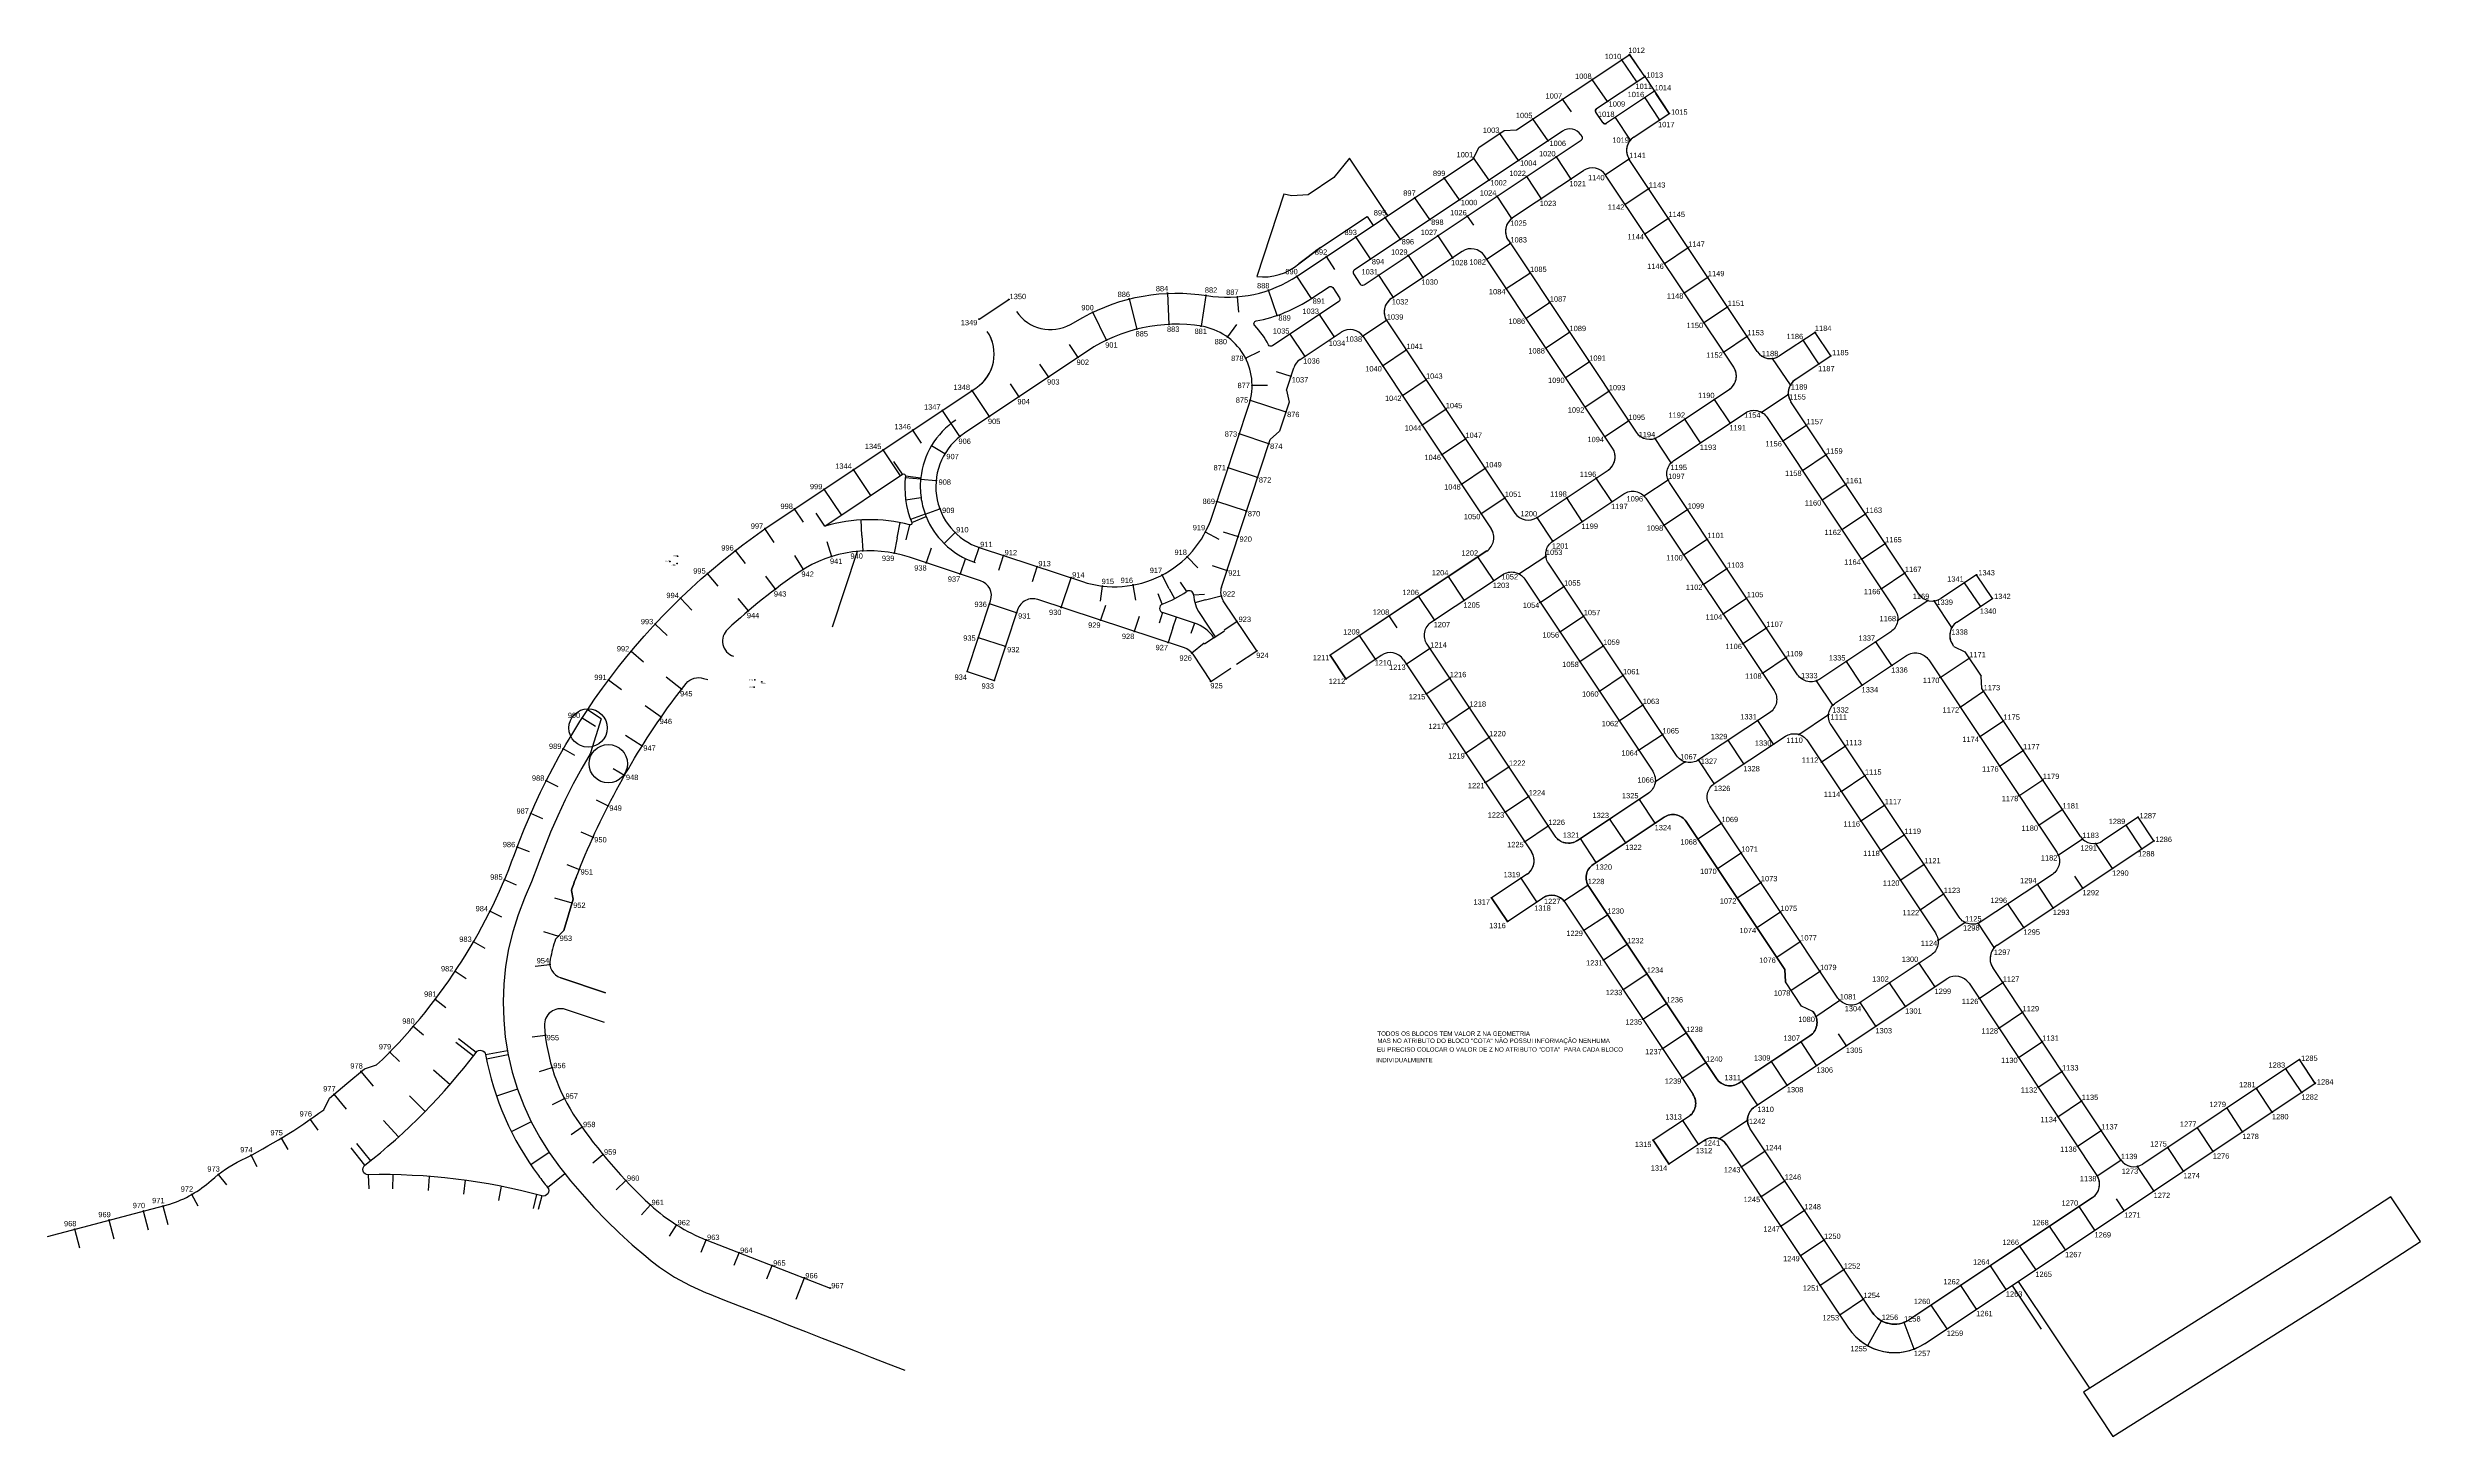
# Model space of a CAD drawing. Extents: x 154230 to 155565, y 251100 to 251882.
import ezdxf

# ---------------------------------------------------------------- set-up
doc = ezdxf.new("R2010")
doc.units = 0
doc.header["$LTSCALE"] = 2
doc.linetypes.add('CONTINUO', pattern=[0])
doc.layers.add('P_LOCAÇÃO MPD - 11.02.2020', color=180, linetype='CONTINUO')
doc.layers.add('Q', color=3, linetype='Continuous')
doc.styles.add('ARIAL', font='arial.ttf')
doc.styles.get("Standard").update_dxf_attribs({"font": 'arial.ttf'})

# ---------------------------------------------------------------- blocks, each defined once
blk = doc.blocks.new('SIMB_CIRCULO')
at = {"color": 0, "linetype": 'Continuous'}
blk.add_circle((0, 0), 0.5, dxfattribs=at)
at = {"color": 0}
blk.add_point((0, 0), dxfattribs=at)
for tag in ['desc:', 'pto:', 'cota:']:
    blk.add_attdef(tag, (0, 0), '', height=1)

msp = doc.modelspace()

# ---------------------------------------------------------------- linework, layer by layer
at = {"layer": 'P_LOCAÇÃO MPD - 11.02.2020'}
for p, q in [((154754, 251728.8), (154770.7, 251739.9)), ((154825.7, 251717), (154818.1, 251732.7)), ((154804.8, 251714.5), (154809.6, 251707.3)), ((154771.5, 251692.4), (154776.4, 251685.1)), ((154788.1, 251703.5), (154793, 251696.2)), ((154743.1, 251662.8), (154733.4, 251677.5)), ((154750, 251688.6), (154759.7, 251674)), ((154721.6, 251659.1), (154716.7, 251666.4)), ((154709.8, 251640.7), (154700.1, 251655.3)), ((154727.3, 251657.7), (154734.8, 251653.2)), ((154693.1, 251629.6), (154683.4, 251644.2)), ((154710.9, 251641.5, 752.1), (154706.1, 251648.8, 744.7)), ((154721.1, 251638.8, 752.1), (154712.4, 251639.6, 752.1)), ((154712.5, 251640.6), (154721.2, 251639.6)), ((154721.1, 251638.8), (154729.8, 251638)), ((154676.5, 251618.6), (154666.8, 251633.1)), ((154712.7, 251627.2), (154721.3, 251628.4)), ((154904.6, 251620.7), (154887.9, 251626.2)), ((154638.7, 251603.2), (154633.5, 251610.9)), ((154655.1, 251614.6), (154650.1, 251622)), ((154667.1, 251612.3, 752.1), (154662.3, 251619.6, 744.4)), ((154688, 251607.1, 752.1), (154687.6, 251615.8)), ((154707.9, 251605.7, 752.1), (154709.6, 251614.3)), ((154714.9, 251613, 752.1), (154712.7, 251604.6)), ((154723.6, 251619.1, 752.1), (154715.4, 251616.1)), ((154716.1, 251614.4), (154724.2, 251617.7)), ((154723.6, 251619.1), (154731.9, 251622.1)), ((154622.6, 251591.3), (154616.9, 251598.6)), ((154668.4, 251603.6), (154671, 251595.2)), ((154688, 251607.1), (154688.5, 251598.4)), ((154707.9, 251605.7), (154706.2, 251597.1)), ((154727.1, 251600), (154724.3, 251591.7)), ((154734.4, 251602.5), (154740.5, 251608.7)), ((154751.3, 251592), (154754, 251600.3)), ((154889.1, 251604.8), (154881.4, 251608.9)), ((154891.5, 251609.2), (154899.9, 251606.4)), ((154607.1, 251578.6), (154601.1, 251585.6)), ((154633.7, 251584.2), (154639.3, 251576.8)), ((154650.1, 251595.7), (154654.9, 251587.9)), ((154746.1, 251593.7), (154743.3, 251585.4)), ((154765.1, 251587.5), (154767.8, 251595.8)), ((154784.1, 251581.2), (154786.8, 251589.5)), ((154861.1, 251577.1), (154857.1, 251584.8)), ((154877.2, 251588.8), (154871.1, 251595)), ((154885.3, 251590.2), (154893.6, 251587.4)), ((154592.4, 251565.1), (154585.9, 251571.8)), ((154618.2, 251571.6), (154624.1, 251564.6)), ((154800.3, 251566.6), (154805.8, 251583.3)), ((154822.4, 251570), (154823.4, 251578.6)), ((154842.3, 251570.6), (154840.7, 251579.2)), ((154881.5, 251570.9), (154890.3, 251573)), ((154578.4, 251550.8), (154571.6, 251557.1)), ((154775.1, 251563.5), (154759.9, 251568.5)), ((154825.1, 251567.7), (154822.4, 251559.4)), ((154844.1, 251561.4), (154841.4, 251553.1)), ((154891.9, 251553.9), (154899.2, 251558.7)), ((154768.8, 251544.5), (154753.6, 251549.5)), ((154863.1, 251555.1), (154860.4, 251546.8)), ((154880.7, 251546.4), (154873.8, 251540.9)), ((155007.9, 251543.4), (154994.6, 251534.6)), ((154565.2, 251535.8), (154558.1, 251541.8)), ((154552.8, 251520.1), (154545.4, 251525.7)), ((154577.9, 251527.4), (154586.6, 251520.6)), ((154538, 251499.5), (154530.5, 251504.3)), ((154541.2, 251503.8), (154533.5, 251508.9)), ((154566.1, 251511.3), (154575.1, 251505)), ((154555, 251494.6), (154564.4, 251488.7)), ((154526.4, 251483.2), (154519.9, 251486.9)), ((154517, 251465.6), (154510.3, 251469)), ((154548, 251475.9), (154554.5, 251472.2)), ((154508.4, 251447.5), (154501.6, 251450.5)), ((154538.5, 251458.3), (154545.2, 251454.9)), ((154529.8, 251440.2), (154536.7, 251437.2)), ((154500.9, 251429), (154493.9, 251431.6)), ((154493.7, 251410.3), (154486.8, 251413.3)), ((154522, 251421.8), (154529, 251419.1)), ((154515, 251403.1), (154524.8, 251400.2)), ((154485.3, 251392.2), (154478.6, 251395.5)), ((154508.9, 251384.1), (154517.3, 251381.6)), ((154475.9, 251374.5), (154469.4, 251378.3)), ((154465.3, 251357.5), (154459.1, 251361.7)), ((154504.1, 251364.7), (154512.4, 251365.6)), ((154453.8, 251341.2), (154447.8, 251345.8)), ((154441.2, 251325.7), (154435.5, 251330.6)), ((154427.7, 251311), (154422.3, 251316.2)), ((154459.5, 251321.8, 752.1), (154469.4, 251314.2)), ((154470.9, 251316.1, 752.1), (154460.9, 251323.7)), ((154476.2, 251314.9), (154488.5, 251317.1)), ((154502.4, 251324.9), (154509.9, 251325.7)), ((154413.2, 251297.1), (154406.2, 251305.4)), ((154446.8, 251306.3, 752.1), (154456.3, 251298.1)), ((154489, 251314.7, 752.1), (154476.7, 251312.3)), ((154506.5, 251305.3), (154513.7, 251307.5)), ((154398, 251284.2), (154391, 251292.5)), ((154433.3, 251291.6, 752.1), (154442.2, 251282.9, 752.1)), ((154494.2, 251295.4, 752.1), (154482.4, 251291.4, 752.1)), ((154513.9, 251286.8), (154520.6, 251290.2)), ((154381.9, 251272.3), (154377.6, 251278.4)), ((154418.8, 251277.8, 752.1), (154427.2, 251268.5)), ((154501.9, 251277, 752.1), (154490.7, 251271.4, 752.1)), ((154365.1, 251261.4), (154361.3, 251267.8)), ((154403.6, 251264.8, 752.1), (154411.4, 251255.1, 752.1)), ((154524.4, 251269.8), (154530.5, 251274.1)), ((154347.7, 251251.6), (154344.3, 251258.2)), ((154408.3, 251252.6, 752.1), (154400.6, 251262.4)), ((154512, 251259.7, 752.1), (154501.7, 251252.7)), ((154536.5, 251253.9), (154542.3, 251258.6)), ((154314.5, 251229.6), (154310.8, 251236.1)), ((154330.5, 251241.5), (154325.8, 251247.4)), ((154410.2, 251247.2), (154410.4, 251239.2)), ((154424, 251239.2, 752.1), (154424.2, 251247.2, 752.1)), ((154444, 251238.3, 752.1), (154444.6, 251246.3, 752.1)), ((154463.9, 251236.2, 752.1), (154465, 251244.1, 752.1)), ((154483.6, 251232.8, 752.1), (154485.1, 251240.7)), ((154503.1, 251228.3, 752.1), (154505.1, 251236.1, 752.1)), ((154511.1, 251240.1, 752.1), (154520.9, 251247.9, 742.3)), ((154549.7, 251238.8), (154555.2, 251244)), ((154286.5, 251216.1), (154283.7, 251226.8)), ((154297.5, 251219), (154294.7, 251229.6)), ((154507.9, 251235.3, 752.1), (154505.8, 251227.6)), ((154563.9, 251224.7), (154569, 251230.2)), ((154247.8, 251205.9), (154245, 251216.6)), ((154267.2, 251211), (154264.4, 251221.7)), ((154579.8, 251212.6), (154583.7, 251218.9)), ((154597.6, 251203.6), (154600.3, 251210.6)), ((154616.2, 251196.3), (154618.9, 251203.3)), ((154634.6, 251188.6), (154637.5, 251196.1)), ((154651.1, 251177.2), (154655.7, 251189.1))]:
    msp.add_line(p, q, dxfattribs=at)
for points in [[(155128.8, 251865.5), (155120.2, 251877.8)], [(155124.3, 251862.5), (155115.8, 251874.9)], [(155087.5, 251845.5), (155082.5, 251852.7)], [(155107.7, 251851.4), (155099.1, 251863.8)], [(155128.7, 251853.4), (155137, 251840.9)], [(155134.2, 251857.1), (155142.5, 251844.6)], [(155074.4, 251829.3), (155065.8, 251841.6)], [(155112.1, 251842.3), (155120.6, 251829.5)], [(155057.7, 251818.2), (155047.2, 251833.4)], [(155041.1, 251807.1), (155032.4, 251819.6)], [(155078.8, 251820.2), (155087.1, 251807.7)], [(155106.6, 251810.2), (155119.9, 251819)], [(155007.8, 251784.9), (154999.3, 251797.2)], [(155024.5, 251796), (155015.9, 251808.3)], [(155045.5, 251798), (155053.8, 251785.5)], [(155062.1, 251809.1), (155070.5, 251796.6)], [(155117.7, 251793.5), (155131, 251802.4)], [(154991.2, 251773.8), (154982.6, 251786.1)], [(155028.8, 251786.9), (155032.3, 251781.7)], [(155128.8, 251776.9), (155142.1, 251785.7)], [(154974.4, 251762.7), (154966.1, 251775.1)], [(155012.2, 251775.8), (155020.5, 251763.3)], [(155039.7, 251762.6), (155053, 251771.5)], [(154954.3, 251756.8), (154949.5, 251764.1)], [(154995.6, 251764.7), (155003.9, 251752.2)], [(155139.9, 251760.2), (155153.2, 251769.1)], [(154921.8, 251730.9), (154916.9, 251745.1)], [(154941.1, 251740.5), (154932.9, 251753)], [(154978.9, 251753.6), (154987.2, 251741.1)], [(155050.8, 251746), (155064.1, 251754.8)], [(155150.9, 251743.6), (155164.3, 251752.4)], [(154838.5, 251740.2), (154842.8, 251723.2)], [(154860, 251743.4), (154860.8, 251725.9)], [(154881.7, 251742.2), (154879, 251724.9)], [(154900.3, 251732.7), (154899.5, 251741.4)], [(154953.9, 251719), (154945.6, 251731.5)], [(155061.9, 251729.3), (155075.2, 251738.2)], [(155162, 251726.9), (155175.3, 251735.8)], [(154899, 251725.8), (154893.9, 251718.8)], [(154929, 251720.4), (154937.3, 251707.9)], [(154983.4, 251728.1), (154970.1, 251719.2)], [(155073, 251712.7), (155086.3, 251721.5)], [(155173.1, 251710.3), (155186.4, 251719.2)], [(155226.8, 251703.7), (155217.9, 251717)], [(155233.4, 251708.1), (155224.6, 251721.4)], [(154911.9, 251710.7), (154904.1, 251706.8)], [(154981.2, 251702.6), (154994.5, 251711.5)], [(155084.1, 251696), (155097.4, 251704.9)], [(155210.7, 251691.8), (155200.7, 251706.7)], [(154916.4, 251691.4), (154907.7, 251691.5)], [(154921.3, 251699.4), (154929.6, 251696.7)], [(154992.3, 251685.9), (155005.6, 251694.8)], [(154906.6, 251683.2), (154926.7, 251676.6)], [(155003.4, 251669.3), (155016.7, 251678.2)], [(155095.2, 251679.4), (155108.5, 251688.3)], [(155176.8, 251670.4), (155168, 251683.7)], [(155194.4, 251676.4), (155209.5, 251686.5)], [(154917.1, 251658.7), (154900.5, 251664.2)], [(155106.3, 251662.7), (155119.6, 251671.6)], [(155160.2, 251659.3), (155151.3, 251672.6)], [(155206.4, 251660.3), (155219.7, 251669.2)], [(155014.5, 251652.6), (155027.8, 251661.5)], [(155143.7, 251648), (155134.6, 251661.7)], [(155217.5, 251643.7), (155230.8, 251652.6)], [(154910.8, 251639.7), (154894.2, 251645.2)], [(155025.5, 251636), (155038.9, 251644.9)], [(155110.3, 251626.1), (155101.4, 251639.4)], [(155128.3, 251629.4), (155141.9, 251638.4)], [(155036.6, 251619.4), (155049.9, 251628.2)], [(155093.6, 251615), (155084.8, 251628.3)], [(155228.6, 251627.1), (155241.9, 251635.9)], [(155077, 251603.9), (155068.1, 251617.2)], [(155139.5, 251612.8), (155152.8, 251621.7)], [(155239.7, 251610.4), (155253, 251619.3)], [(155150.6, 251596.2), (155163.9, 251605)], [(155250.7, 251593.8), (155264.1, 251602.6)], [(155027, 251570.6), (155018.2, 251583.9)], [(155043.7, 251581.7), (155034.8, 251595)], [(155057.9, 251585.5), (155073, 251595.5)], [(155161.7, 251579.5), (155175, 251588.4)], [(155261.8, 251577.1), (155275.1, 251586)], [(155324.4, 251571.6), (155315.5, 251584.9)], [(154857.1, 251568.4), (154854.8, 251574.2)], [(154861.1, 251577.1), (154864, 251571.5)], [(155010.4, 251559.5), (155001.5, 251572.8)], [(155069.9, 251569.4), (155083.2, 251578.3)], [(155172.8, 251562.9), (155186.1, 251571.7)], [(155271.2, 251559.3), (155288, 251570.5)], [(155301.6, 251555.3), (155291.7, 251570.2)], [(155317.7, 251567.2), (155308.8, 251580.5)], [(154857.3, 251563.7), (154855.3, 251557.7)], [(154989.3, 251555.1), (154984.9, 251561.8)], [(155081, 251552.8), (155094.3, 251561.7)], [(154977.1, 251537.4), (154968.2, 251550.7)], [(155092.1, 251536.1), (155105.4, 251545)], [(155183.9, 251546.2), (155197.2, 251555.1)], [(155267.8, 251533.9), (155258.9, 251547.2)], [(154960.5, 251526.3), (154951.6, 251539.6)], [(155195, 251529.6), (155208.3, 251538.5)], [(155251.1, 251522.8), (155242.3, 251536.2)], [(155295.1, 251527.2), (155311.3, 251538)], [(155005.7, 251517.9), (155019, 251526.8)], [(155103.2, 251519.5), (155116.5, 251528.4)], [(155234.6, 251511.6), (155225.5, 251525.3)], [(155306.2, 251510.5), (155319.5, 251519.4)], [(155016.8, 251501.3), (155030.1, 251510.2)], [(155114.3, 251502.8), (155127.6, 251511.7)], [(155215.4, 251495.1), (155232.2, 251506.3)], [(155027.9, 251484.6), (155041.2, 251493.5)], [(155125.3, 251486.2), (155138.7, 251495.1)], [(155184.5, 251478.5), (155175.7, 251491.8)], [(155201.2, 251489.6), (155192.3, 251502.9)], [(155317.3, 251493.9), (155330.6, 251502.8)], [(155038.9, 251468), (155052.3, 251476.9)], [(155151.5, 251479.6), (155134.7, 251468.4)], [(155167.9, 251467.4), (155159, 251480.7)], [(155228.2, 251479.6), (155241.6, 251488.5)], [(155328.4, 251477.3), (155341.7, 251486.1)], [(155239.3, 251463), (155252.6, 251471.9)], [(155339.4, 251460.6), (155352.8, 251469.5)], [(155050, 251451.3), (155063.3, 251460.2)], [(155134.6, 251445.2), (155125.7, 251458.5)], [(155250.4, 251446.4), (155263.7, 251455.2)], [(155350.5, 251444), (155363.8, 251452.8)], [(155061.1, 251434.7), (155074.4, 251443.6)], [(155118, 251434.1), (155109.1, 251447.4)], [(155158.6, 251436.3), (155171.9, 251445.1)], [(155261.5, 251429.7), (155274.8, 251438.6)], [(155408.6, 251430.7), (155399.8, 251444)], [(155415.3, 251435.1), (155406.4, 251448.5)], [(155101.3, 251423), (155092.5, 251436.4)], [(155169.7, 251419.6), (155183, 251428.5)], [(155361.5, 251427.2), (155375.1, 251436.3)], [(155392, 251419.6), (155382.6, 251433.7)], [(155068, 251400.9), (155059.2, 251414.2)], [(155083.2, 251401.4), (155096.7, 251410.3)], [(155180.8, 251403), (155194.1, 251411.8)], [(155272.6, 251413.1), (155285.9, 251421.9)], [(155358.7, 251397.4), (155349.8, 251410.8)], [(155375.3, 251408.5), (155370.9, 251415.2)], [(155051.4, 251389.8), (155042.5, 251403.1)], [(155283.7, 251396.4), (155297, 251405.3)], [(155342.1, 251386.3), (155333.2, 251399.7)], [(155094.4, 251384.8), (155107.7, 251393.6)], [(155191.9, 251386.3), (155205.2, 251395.2)], [(155293.9, 251379.2), (155309, 251389.2)], [(155325.5, 251375.1), (155316.4, 251388.8)], [(155105.5, 251368.1), (155118.8, 251377)], [(155203, 251369.7), (155216.3, 251378.6)], [(155116.6, 251351.5), (155129.9, 251360.4)], [(155211.1, 251351.1), (155227.4, 251361.9)], [(155292.1, 251353.1), (155283.2, 251366.4)], [(155127.6, 251334.8), (155141, 251343.7)], [(155225, 251336.3), (155238.6, 251345.4)], [(155258.8, 251330.9), (155250, 251344.2)], [(155275.5, 251342), (155266.6, 251355.3)], [(155316.9, 251346.5), (155330.3, 251355.4)], [(155328, 251329.8), (155341.3, 251338.7)], [(155138.7, 251318.2), (155152, 251327.1)], [(155225.5, 251308.7), (155216.7, 251322)], [(155237.7, 251326.5), (155242.2, 251319.8)], [(155339.1, 251313.2), (155352.4, 251322.1)], [(155149.8, 251301.5), (155163.1, 251310.4)], [(155208.9, 251297.6), (155200, 251311)], [(155350.2, 251296.6), (155363.5, 251305.4)], [(155498.6, 251293.6), (155489.7, 251306.9)], [(155506.2, 251298.6), (155497.3, 251312)], [(155192.2, 251286.6), (155183.4, 251299.9)], [(155482, 251282.5), (155473.1, 251295.8)], [(155159, 251264.4), (155150.1, 251277.7)], [(155170.7, 251267.4), (155186.6, 251278)], [(155361.3, 251279.9), (155374.6, 251288.8)], [(155465.3, 251271.4), (155456.5, 251284.7)], [(155142.3, 251253.3), (155133.4, 251266.6)], [(155372.4, 251263.3), (155385.7, 251272.1)], [(155448.7, 251260.3), (155439.8, 251273.6)], [(155183.1, 251251.6), (155196.4, 251260.5)], [(155383.5, 251246.6), (155396.8, 251255.5)], [(155415.4, 251238.1), (155406.2, 251251.9)], [(155432, 251249.2), (155423.2, 251262.6)], [(155194.2, 251235), (155207.5, 251243.8)], [(155205.3, 251218.3), (155218.6, 251227.2)], [(155382.1, 251216), (155373.2, 251229.3)], [(155398.7, 251227.1), (155394.3, 251233.7)], [(155216.4, 251201.7), (155229.7, 251210.5)], [(155365.5, 251204.9), (155356.6, 251218.2)], [(155332.2, 251182.7), (155323.3, 251196)], [(155348.8, 251193.8), (155339.9, 251207.1)], [(155227.4, 251185), (155240.8, 251193.9)], [(155315.5, 251171.6), (155306.7, 251184.9)], [(155238.5, 251168.4), (155251.8, 251177.3)], [(155298.9, 251160.5), (155290, 251173.8)], [(155254.3, 251151), (155262.1, 251165)], [(155280.4, 251149.1), (155274.7, 251164.1)]]:
    msp.add_lwpolyline(points, dxfattribs=at)
for points, elevation in [([(154870.9, 251575.6), (154867.4, 251580.8)], 752.1), ([(154874.8, 251573.6), (154881, 251574)], 752.1), ([(154881.5, 251570.9), (154875.5, 251569.2)], 745.5), ([(154863.1, 251555.1), (154865.1, 251561.1)], 752.1), ([(154875.3, 251557.7), (154873.3, 251551.8)], 752.1), ([(154886.2, 251549.4), (154881, 251545.9)], 752.1), ([(154887, 251550), (154892.2, 251553.4)], 752.1)]:
    msp.add_lwpolyline(points, dxfattribs=dict(at, elevation=elevation))
for points in [[(154541.2, 251503.8, 743.2), (154538.3, 251494.2, 743.2), (154535.3, 251484.7, 743.1), (154535.1, 251484.2, 743.1), (154530.4, 251476, 743.1), (154525.6, 251467.2, 743), (154521.1, 251458.3, 743), (154516.9, 251449.2, 743), (154512.8, 251440.1, 742.9), (154509.1, 251430.8, 742.9), (154506, 251422.6, 742.9), (154505.6, 251421.4, 742.9), (154502, 251412.1, 742.8), (154498.5, 251403.9, 742.8), (154498.1, 251402.9, 742.8), (154494.5, 251393.6, 742.8), (154491.5, 251384, 742.7), (154489.2, 251374.3, 742.7), (154487.5, 251364.5, 742.7), (154486.4, 251354.5, 742.7), (154486.1, 251344.5, 742.6), (154486.4, 251334.5, 742.6), (154487.3, 251324.6, 742.6), (154489, 251314.7, 742.5), (154491.2, 251305, 742.5), (154494.2, 251295.4, 742.5), (154497.7, 251286.1, 742.4), (154501.9, 251277, 742.4), (154506.7, 251268.2, 742.4), (154512, 251259.7, 742.4)], [(154512, 251259.7, 742.4), (154516, 251254.2, 742.3), (154517.9, 251251.7, 742.3), (154520.9, 251247.9, 742.3)], [(154520.9, 251247.9, 742.3), (154524.1, 251243.8, 742.3)], [(154524.1, 251243.8, 742.3), (154530.5, 251236.2, 742.3), (154537.2, 251228.8, 742.2), (154544.2, 251221.5, 742.2), (154551.4, 251214.6, 742.2), (154558.7, 251207.8, 742.1), (154566.4, 251201.4, 742.1), (154569.5, 251198.8, 742.1), (154574.2, 251195.2, 742.2), (154582.5, 251189.6, 742.2), (154591.3, 251184.8, 742.3), (154600.4, 251180.7, 742.3), (154602, 251180.1, 742.3), (154609.7, 251177, 742.3), (154619, 251173.4, 742.3), (154628.4, 251169.8, 742.3), (154637.7, 251166.2, 742.3), (154647, 251162.6, 742.3), (154656.3, 251158.9, 742.2), (154665.6, 251155.3, 742.2), (154675, 251151.7, 742.1), (154684.3, 251148.1, 742.1), (154693.6, 251144.4, 742), (154702.9, 251140.8, 742), (154712.2, 251137.2, 741.9)]]:
    msp.add_polyline3d(points, dxfattribs=at)
at = {"layer": 'P_LOCAÇÃO MPD - 11.02.2020', "color": 6}
for centre in [(154533.9, 251498.7), (154545.3, 251478.6)]:
    msp.add_circle(centre, 10.8, dxfattribs=at)
at = {"layer": 'P_LOCAÇÃO MPD - 11.02.2020'}
for start, end in [(123.6699, 149.1347), (149.1347, 173.592), (174.5995, 187.8275), (173.592, 174.5991), (187.8275, 200.0641), (200.0643, 202.063), (202.063, 225.5291), (225.5292, 251.7561)]:
    msp.add_arc((154765.9, 251634.6), 45, start, end, dxfattribs=at)
at = {"layer": 'Q'}
for p, q in [((155127.8, 251866.7), (155120.3, 251877.9)), ((155127.8, 251866.7, 752.1), (155120.3, 251877.9, 752.1)), ((155101.6, 251847.4), (155128.7, 251865.4)), ((155128.7, 251865.4), (155134.2, 251857.1)), ((155134.2, 251857.1), (155107.2, 251839.1)), ((155142.5, 251844.6), (155135, 251855.8)), ((155142.5, 251844.6, 752.1), (155135, 251855.8, 752.1)), ((155105.1, 251839.5), (155101.2, 251845.3)), ((155122.5, 251831.3), (155142.5, 251844.6)), ((155122.5, 251831.3, 752.1), (155142.5, 251844.6, 752.1)), ((155082.5, 251834.6), (154965.1, 251756.5)), ((155082.5, 251834.6, 752.1), (154965.1, 251756.5, 752.1)), ((154970.7, 251748.1), (155093, 251829.6)), ((154970.7, 251748.1, 752.1), (155093, 251829.6, 752.1)), ((155093.4, 251831.7), (155092.9, 251832.6)), ((155093.4, 251831.7, 752.1), (155092.9, 251832.6, 752.1)), ((155192.1, 251710.6), (155120, 251818.8)), ((155192.1, 251710.6, 752.1), (155120, 251818.8, 752.1)), ((154964.7, 251754.4), (154968.6, 251748.6)), ((154964.7, 251754.4, 752.1), (154968.6, 251748.6, 752.1)), ((154934.7, 251706.2), (154957.8, 251721.5)), ((154934.7, 251706.2, 752.1), (154957.8, 251721.5, 752.1)), ((154970.2, 251719), (155042.3, 251610.8)), ((154970.2, 251719, 752.1), (155042.3, 251610.8, 752.1)), ((155224.6, 251721.4), (155204.6, 251708.1)), ((155224.6, 251721.4, 752.1), (155204.6, 251708.1, 752.1)), ((155233.4, 251708.1), (155224.6, 251721.4)), ((155233.4, 251708.1, 752.1), (155224.6, 251721.4, 752.1)), ((155213.5, 251694.8), (155233.4, 251708.1)), ((155213.5, 251694.8, 752.1), (155233.4, 251708.1, 752.1)), ((154927, 251688.9), (154931.2, 251701.5)), ((154927, 251688.9, 752.1), (154931.2, 251701.5, 752.1)), ((154928.5, 251682.1), (154923.1, 251665.8)), ((154928.5, 251682.1, 752.1), (154923.1, 251665.8, 752.1)), ((154927, 251688.9), (154928.5, 251682.1)), ((154927, 251688.9, 752.1), (154928.5, 251682.1, 752.1)), ((155283, 251574.1), (155211, 251682.3)), ((155283, 251574.1, 752.1), (155211, 251682.3, 752.1)), ((154917.9, 251661.1), (154923.1, 251665.8)), ((154917.9, 251661.1, 752.1), (154923.1, 251665.8, 752.1)), ((154890.5, 251578), (154917.9, 251661.1)), ((154890.5, 251578, 752.1), (154917.9, 251661.1, 752.1)), ((154685.4, 251598.1), (154671.4, 251555.5)), ((154685.4, 251598.1, 752.1), (154671.4, 251555.5, 752.1)), ((155039.8, 251598.4, 752.1), (154951.6, 251539.6, 752.1)), ((155039.8, 251598.3), (154951.6, 251539.6)), ((155315.5, 251584.9), (155295.5, 251571.6)), ((155315.5, 251584.9, 752.1), (155295.5, 251571.6, 752.1)), ((155324.4, 251571.6), (155315.5, 251584.9)), ((155324.4, 251571.6, 752.1), (155315.5, 251584.9, 752.1)), ((154910.3, 251542.1), (154891.5, 251570.2)), ((154910.3, 251542.1, 752.1), (154891.5, 251570.2, 752.1)), ((155304.4, 251558.3), (155324.4, 251571.6)), ((155304.4, 251558.3, 752.1), (155324.4, 251571.6, 752.1)), ((154875.3, 251557.7), (154857.3, 251563.7)), ((154875.3, 251557.7, 752.1), (154857.3, 251563.7, 752.1)), ((154878.2, 251563.1), (154887, 251550)), ((154878.2, 251563.1, 752.1), (154887, 251550, 752.1)), ((155302.7, 251544.6), (155301.9, 251545.8)), ((155302.7, 251544.6, 752.1), (155301.9, 251545.8, 752.1)), ((154747.4, 251530.5), (154762.6, 251525.5)), ((154747.4, 251530.5, 752.1), (154762.6, 251525.5, 752.1)), ((154874.3, 251540.2), (154884.5, 251524.9)), ((154874.3, 251540.2, 752.1), (154884.5, 251524.9, 752.1)), ((154884.5, 251524.9), (154895.7, 251532.4)), ((154884.5, 251524.9, 752.1), (154895.7, 251532.4, 752.1)), ((154899, 251534.6), (154910.3, 251542.1)), ((154899, 251534.6, 752.1), (154910.3, 251542.1, 752.1)), ((154951.6, 251539.6), (154960.5, 251526.3)), ((154951.6, 251539.6, 752.1), (154960.5, 251526.3, 752.1)), ((154960.5, 251526.3), (154980.4, 251539.6)), ((154960.5, 251526.3, 752.1), (154980.4, 251539.6, 752.1)), ((154992.9, 251537.1), (155065, 251428.9)), ((154992.9, 251537.1, 752.1), (155065, 251428.9, 752.1)), ((155374, 251437.6), (155318.5, 251520.9)), ((155374, 251437.7, 752.1), (155318.5, 251520.9, 752.1)), ((155406.4, 251448.5), (155386.4, 251435.1)), ((155406.4, 251448.5, 752.1), (155386.4, 251435.2, 752.1)), ((155415.3, 251435.1), (155406.4, 251448.5)), ((155415.3, 251435.1, 752.1), (155406.4, 251448.5, 752.1)), ((155327.1, 251376.4), (155415.3, 251435.1)), ((155327.1, 251376.4, 752.1), (155415.3, 251435.1, 752.1)), ((155062.5, 251416.4), (155042.5, 251403.1)), ((155062.5, 251416.4, 752.1), (155042.5, 251403.1, 752.1)), ((155042.5, 251403.1), (155051.4, 251389.8)), ((155042.5, 251403.1, 752.1), (155051.4, 251389.8, 752.1)), ((155051.4, 251389.8, 752.1), (155071.4, 251403.1, 752.1)), ((155083.8, 251400.6, 752.1), (155155.9, 251292.4, 752.1)), ((154515.5, 251379.8), (154520.3, 251384.7)), ((154515.5, 251379.8, 752.1), (154520.3, 251384.7, 752.1)), ((154518.5, 251358), (154543.8, 251349.7)), ((154543.8, 251349.7), (154518.5, 251358)), ((154518.5, 251358, 752.1), (154543.8, 251349.7, 752.1)), ((154543.8, 251349.7, 752.1), (154518.5, 251358, 752.1)), ((155396.6, 251255.7), (155324.6, 251363.9)), ((155396.6, 251255.7, 752.1), (155324.6, 251363.9, 752.1)), ((154543.2, 251333), (154521.2, 251340.3)), ((154543.2, 251333), (154521.2, 251340.3)), ((154543.2, 251333, 752.1), (154521.2, 251340.3, 752.1)), ((154543.2, 251333, 752.1), (154521.2, 251340.3, 752.1)), ((155497.3, 251312), (155409.1, 251253.2)), ((155497.3, 251312, 752.1), (155409.1, 251253.2, 752.1)), ((155506.2, 251298.7), (155497.3, 251312)), ((155506.2, 251298.7, 752.1), (155497.3, 251312, 752.1)), ((155286.5, 251152.3, 752.1), (155506.2, 251298.7, 752.1)), ((155153.4, 251279.9, 752.1), (155133.4, 251266.6, 752.1)), ((155133.4, 251266.6), (155142.3, 251253.3)), ((155133.4, 251266.6, 752.1), (155142.3, 251253.3, 752.1)), ((155142.3, 251253.3, 752.1), (155162.3, 251266.6, 752.1)), ((155174.8, 251264.1, 752.1), (155243.5, 251160.9, 752.1)), ((154600.7, 251210.4), (154670.2, 251183.4)), ((154600.7, 251210.4), (154670.2, 251183.4)), ((154600.7, 251210.4, 752.1), (154670.2, 251183.4, 752.1)), ((154600.7, 251210.4, 752.1), (154670.2, 251183.4, 752.1)), ((155338.9, 251187.2), (155379.1, 251127)), ((155338.9, 251187.2, 752.1), (155379.1, 251127, 752.1))]:
    msp.add_line(p, q, dxfattribs=at)
at = {"layer": 'Q', "linetype": 'ByBlock'}
for p, q in [((155094.2, 251812.4), (155054.3, 251785.8)), ((155094.2, 251812.4, 752.1), (155054.3, 251785.8, 752.1)), ((155178.8, 251701.8), (155106.7, 251809.9)), ((155178.8, 251701.8, 752.1), (155106.7, 251809.9, 752.1)), ((155051.8, 251773.4), (155123.9, 251665.2)), ((155051.8, 251773.4, 752.1), (155123.9, 251665.2, 752.1)), ((155026, 251767), (154986.1, 251740.4)), ((155026, 251767, 752.1), (154986.1, 251740.4, 752.1)), ((155110.6, 251656.3), (155038.5, 251764.5)), ((155110.6, 251656.3, 752.1), (155038.5, 251764.5, 752.1)), ((154983.6, 251727.9), (155055.6, 251619.7)), ((154983.6, 251727.9, 752.1), (155055.6, 251619.7, 752.1)), ((155136.4, 251662.7), (155176.3, 251689.3)), ((155136.4, 251662.7, 752.1), (155176.3, 251689.3, 752.1)), ((155068.1, 251617.2), (155108.1, 251643.8)), ((155068.1, 251617.2, 752.1), (155108.1, 251643.8, 752.1)), ((155302.7, 251544.6), (155309, 251541.5)), ((155302.7, 251544.6, 752.1), (155309, 251541.5, 752.1)), ((155309, 251541.5), (155318.1, 251527.9)), ((155309, 251541.5, 752.1), (155318.1, 251527.9, 752.1)), ((155318.5, 251520.9), (155318.1, 251527.9)), ((155318.5, 251520.9, 752.1), (155318.1, 251527.9, 752.1)), ((155190.6, 251285.4, 752.1), (155298.8, 251357.5, 752.1)), ((155207.5, 251362.8, 752.1), (155208, 251355.8, 752.1)), ((155217, 251342.2, 752.1), (155208, 251355.8, 752.1)), ((155311.3, 251355), (155383.3, 251246.8)), ((155311.3, 251355, 752.1), (155383.3, 251246.8, 752.1)), ((155223.3, 251339.1, 752.1), (155217, 251342.2, 752.1)), ((155223.3, 251339.1, 752.1), (155224.2, 251337.9, 752.1)), ((155256.8, 251169.8, 752.1), (155188.1, 251273, 752.1)), ((155406.6, 251251.5), (155406.6, 251251.5)), ((155406.6, 251251.5, 752.1), (155406.6, 251251.5, 752.1)), ((155380.8, 251234.4, 752.1), (155277.6, 251165.6, 752.1))]:
    msp.add_line(p, q, dxfattribs=at)
at = {"layer": 'Q', "linetype": 'Continuous'}
for p, q in [((154946.3, 251769.2), (154934.1, 251760)), ((154946.3, 251769.2, 752.1), (154934.1, 251760, 752.1))]:
    msp.add_line(p, q, dxfattribs=at)
at = {"layer": 'Q'}
for points in [[(154775.1, 251733.2, 0.391757), (154805.5, 251725.9), (154812.5, 251729.8, -0.169524), (154882.2, 251742.1, 0.189359), (154933.1, 251753.1), (155032.3, 251819.2), (155035.4, 251825.5), (155049.6, 251835), (155056.6, 251835.4), (155120.3, 251877.9)], [(154941.4, 251740.7), (154951, 251747, -0.414214), (154953.1, 251746.6), (154956.9, 251740.8, -0.414214), (154956.5, 251738.7), (154919.2, 251713.8, -0.443811), (154917, 251714.4, 0.069139), (154909.2, 251725.2, -0.593887), (154910, 251727.8, 0.099508), (154941.4, 251740.7)], [(154745.8, 251664.7, 0.625391), (154754.6, 251600.1), (154812.2, 251581.1, 0.414214), (154885.2, 251617.9), (154906, 251681, 0.461134), (154879.4, 251724.8, 0.189358), (154815.1, 251710.9), (154791.1, 251694.9)], [(154710.9, 251641.5, -0.637551), (154712.5, 251640.6, 0.124871), (154716.1, 251614.4, -0.617694), (154714.9, 251613, 0.137232), (154667.1, 251612.3), (154710.9, 251641.5)], [(154492.4, 251427.5, -0.1599), (154639.7, 251615.1)], [(154492.4, 251427.5, -0.1599), (154639.7, 251615.1)], [(155039.8, 251598.3, 0.414214), (155042.3, 251610.8)], [(154747.4, 251530.5), (154760.5, 251570.3, 0.414213), (154754.8, 251581.6), (154714.8, 251594.8, 0.231023), (154652.8, 251586.5, 0.036776), (154612.5, 251554.3, 0.570713), (154615.8, 251539.1)], [(154869.6, 251543.8), (154787.1, 251571, 0.414222), (154775.7, 251565.3), (154762.6, 251525.5)], [(154527.2, 251414.6, 0.004555), (154524.5, 251407.2), (154525.5, 251402.4), (154520.3, 251384.7), (154525.5, 251402.4), (154524.5, 251407.2, -0.004555), (154527.2, 251414.6, -0.063233), (154578.7, 251510, -0.01509), (154589.1, 251523.8, -0.311646), (154598.9, 251526.6), (154601.3, 251525.9)], [(154414.9, 251309, 0.11525), (154492.4, 251427.5)], [(154414.9, 251309, 0.11525), (154492.4, 251427.5)], [(155051.4, 251389.8), (155071.4, 251403.1, -0.414214), (155083.8, 251400.6), (155155.9, 251292.4, -0.414214), (155153.4, 251279.9), (155133.4, 251266.6)], [(155142.3, 251253.3), (155162.3, 251266.6, -0.414214), (155174.8, 251264.1), (155243.5, 251160.9, 0.414214), (155286.5, 251152.3), (155506.2, 251298.7)], [(154338.7, 251255.4, 0.043854), (154385.1, 251283.8)], [(154338.7, 251255.4, 0.043854), (154385.1, 251283.8)], [(154229.6, 251212.5), (154298.4, 251230.6, 0.103856), (154321.8, 251244, -0.078201), (154338.7, 251255.4)], [(154229.6, 251212.5), (154298.4, 251230.6, 0.103856), (154321.8, 251244, -0.078201), (154338.7, 251255.4)]]:
    msp.add_lwpolyline(points, format="xyb", dxfattribs=at)
at = {"layer": 'Q', "elevation": 752.1}
for points in [[(154775.1, 251733.2, 0.391757), (154805.5, 251725.9), (154812.5, 251729.8, -0.169524), (154882.2, 251742.1, 0.189359), (154933.1, 251753.1), (155032.3, 251819.2), (155035.4, 251825.5), (155049.6, 251835), (155056.6, 251835.4), (155120.3, 251877.9)], [(155101.2, 251845.3, -0.414202), (155101.6, 251847.4), (155128.7, 251865.4), (155134.2, 251857.1), (155107.2, 251839.1, -0.414194), (155105.1, 251839.5), (155101.2, 251845.3)], [(154941.4, 251740.7), (154951, 251747, -0.414214), (154953.1, 251746.6), (154956.9, 251740.8, -0.414214), (154956.5, 251738.7), (154919.2, 251713.8, -0.443811), (154917, 251714.4, 0.069139), (154909.2, 251725.2, -0.593887), (154910, 251727.8, 0.099508), (154941.4, 251740.7)], [(154745.8, 251664.7, 0.625391), (154754.6, 251600.1), (154812.2, 251581.1, 0.414214), (154885.2, 251617.9), (154906, 251681, 0.461134), (154879.4, 251724.8, 0.189358), (154815.1, 251710.9), (154791.1, 251694.9)], [(154710.9, 251641.5, -0.637551), (154712.5, 251640.6, 0.124871), (154716.1, 251614.4, -0.617694), (154714.9, 251613, 0.137232), (154667.1, 251612.3), (154710.9, 251641.5)], [(154492.4, 251427.5, -0.1599), (154639.7, 251615.1)], [(154492.4, 251427.5, -0.1599), (154639.7, 251615.1)], [(154747.4, 251530.5), (154760.5, 251570.3, 0.414213), (154754.8, 251581.6), (154714.8, 251594.8, 0.231023), (154652.8, 251586.5, 0.036776), (154612.5, 251554.3, 0.570713), (154615.8, 251539.1)], [(154869.6, 251543.8), (154787.1, 251571, 0.414222), (154775.7, 251565.3), (154762.6, 251525.5)], [(154527.2, 251414.6, 0.004555), (154524.5, 251407.2), (154525.5, 251402.4), (154520.3, 251384.7), (154525.5, 251402.4), (154524.5, 251407.2, -0.004555), (154527.2, 251414.6, -0.063233), (154578.7, 251510, -0.01509), (154589.1, 251523.8, -0.311646), (154598.9, 251526.6), (154601.3, 251525.9)], [(154414.9, 251309, 0.11525), (154492.4, 251427.5)], [(154414.9, 251309, 0.11525), (154492.4, 251427.5)], [(154338.7, 251255.4, 0.043854), (154385.1, 251283.8)], [(154338.7, 251255.4, 0.043854), (154385.1, 251283.8)], [(154229.6, 251212.5), (154298.4, 251230.6, 0.103856), (154321.8, 251244, -0.078201), (154338.7, 251255.4)], [(154229.6, 251212.5), (154298.4, 251230.6, 0.103856), (154321.8, 251244, -0.078201), (154338.7, 251255.4)]]:
    msp.add_lwpolyline(points, format="xyb", dxfattribs=at)
at = {"layer": 'Q', "linetype": 'Continuous'}
msp.add_lwpolyline([(154925.6, 251799.2), (154910.3, 251752.8, 0.207925), (154934.1, 251760), (154946.3, 251769.2), (154972.5, 251786.6), (154975.9, 251781.6), (154984.2, 251787.2), (154962.6, 251819.5), (154953.8, 251808.6)], format="xyb", dxfattribs=at)
at = {"layer": 'Q', "linetype": 'Continuous', "elevation": 752.1}
msp.add_lwpolyline([(154925.6, 251799.2), (154910.3, 251752.8, 0.207925), (154934.1, 251760), (154946.3, 251769.2), (154972.5, 251786.6), (154975.9, 251781.6), (154984.2, 251787.2), (154962.6, 251819.5), (154953.8, 251808.6)], format="xyb", dxfattribs=at)
at = {"layer": 'Q'}
for points in [[(154953.8, 251808.6), (154939.2, 251798.9), (154930.1, 251798.3), (154925.6, 251799.2)], [(154791.1, 251694.9), (154745.8, 251664.7)], [(154639.7, 251615.1), (154752.2, 251690)], [(154886.2, 251549.4), (154887, 251550)], [(154385.1, 251283.8), (154388.4, 251290.3), (154398.2, 251298.6), (154408, 251306.9), (154414.9, 251309)], [(154385.1, 251283.8), (154388.4, 251290.3), (154398.2, 251298.6), (154408, 251306.9), (154414.9, 251309)], [(155352.1, 251160.2), (155335.6, 251185)]]:
    msp.add_lwpolyline(points, dxfattribs=at)
at = {"layer": 'Q', "elevation": 752.1}
for points in [[(154953.8, 251808.6), (154939.2, 251798.9), (154930.1, 251798.3), (154925.6, 251799.2)], [(154791.1, 251694.9), (154745.8, 251664.7)], [(154639.7, 251615.1), (154752.2, 251690)], [(154886.2, 251549.4), (154887, 251550)], [(154385.1, 251283.8), (154388.4, 251290.3), (154398.2, 251298.6), (154408, 251306.9), (154414.9, 251309)], [(154385.1, 251283.8), (154388.4, 251290.3), (154398.2, 251298.6), (154408, 251306.9), (154414.9, 251309)], [(155352.1, 251160.2), (155335.6, 251185)]]:
    msp.add_lwpolyline(points, dxfattribs=at)
at = {"layer": 'Q', "linetype": 'ByBlock'}
for points in [[(155269.7, 251565.3, -0.414214), (155267.2, 251552.8), (155227.3, 251526.2, -0.414214), (155214.8, 251528.7), (155142.7, 251636.9, -0.414214), (155145.2, 251649.3), (155185.2, 251676, -0.414214), (155197.7, 251673.5)], [(155201.5, 251519.8, -0.414214), (155199, 251507.3), (155159, 251480.7, -0.414214), (155146.6, 251483.2), (155074.5, 251591.4, -0.414214), (155077, 251603.9), (155116.9, 251630.5, -0.414214), (155129.4, 251628)], [(155078.3, 251437.8), (155006.2, 251545.9, -0.414214), (155008.7, 251558.4), (155048.7, 251585, -0.414214), (155061.2, 251582.5), (155133.2, 251474.3, -0.414214), (155130.7, 251461.9), (155090.8, 251435.2, -0.414214)], [(155360.7, 251428.8, -0.414214), (155358.2, 251416.3), (155318.2, 251389.7, -0.414214), (155305.7, 251392.2), (155233.6, 251500.4, -0.414214), (155236.2, 251512.9), (155276.1, 251539.5, -0.414214), (155288.6, 251537)], [(155292.4, 251383.3, -0.414214), (155289.9, 251370.8), (155250, 251344.2, -0.414214), (155237.5, 251346.7), (155165.4, 251454.9, -0.414214), (155167.9, 251467.4), (155207.9, 251494, -0.414214), (155220.3, 251491.5)], [(155221.7, 251325.4, 0.414214), (155224.2, 251337.9), (155223.3, 251339.1), (155217, 251342.2), (155208, 251355.8), (155207.5, 251362.8), (155152.1, 251446, 0.414214), (155139.6, 251448.5), (155099.7, 251421.9, 0.414214), (155097.2, 251409.5), (155169.2, 251301.3, 0.414214), (155181.7, 251298.8)]]:
    msp.add_lwpolyline(points, format="xyb", close=True, dxfattribs=at)
at = {"layer": 'Q', "linetype": 'ByBlock', "elevation": 752.1}
for points in [[(155269.7, 251565.3, -0.414214), (155267.2, 251552.8), (155227.3, 251526.2, -0.414214), (155214.8, 251528.7), (155142.7, 251636.9, -0.414214), (155145.2, 251649.3), (155185.2, 251676, -0.414214), (155197.7, 251673.5)], [(155201.5, 251519.8, -0.414214), (155199, 251507.3), (155159, 251480.7, -0.414214), (155146.6, 251483.2), (155074.5, 251591.4, -0.414214), (155077, 251603.9), (155116.9, 251630.5, -0.414214), (155129.4, 251628)], [(155078.3, 251437.8), (155006.2, 251545.9, -0.414214), (155008.7, 251558.4), (155048.7, 251585, -0.414214), (155061.2, 251582.5), (155133.2, 251474.3, -0.414214), (155130.7, 251461.9), (155090.8, 251435.3, -0.414214)], [(155360.7, 251428.8, -0.414214), (155358.2, 251416.3), (155318.2, 251389.7, -0.414214), (155305.7, 251392.2), (155233.6, 251500.4, -0.414214), (155236.2, 251512.9), (155276.1, 251539.5, -0.414214), (155288.6, 251537)], [(155292.4, 251383.3, -0.414214), (155289.9, 251370.8), (155250, 251344.2, -0.414214), (155237.5, 251346.7), (155165.4, 251454.9, -0.414214), (155167.9, 251467.4), (155207.9, 251494, -0.414214), (155220.3, 251491.5)]]:
    msp.add_lwpolyline(points, format="xyb", close=True, dxfattribs=at)
msp.add_lwpolyline([(155224, 251338.2), (155224.2, 251337.9, -0.414214), (155221.7, 251325.4), (155181.7, 251298.8, -0.414214), (155169.2, 251301.3), (155097.2, 251409.5, -0.414214), (155099.7, 251421.9), (155139.6, 251448.5, -0.414214), (155152.1, 251446), (155207.5, 251362.8)], format="xyb", dxfattribs=at)
at = {"layer": 'Q', "linetype": 'ByBlock'}
msp.add_lwpolyline([(155380.8, 251234.3), (155277.6, 251165.6, -0.414214), (155256.8, 251169.8), (155188.1, 251273, -0.414214), (155190.6, 251285.4), (155298.8, 251357.5)], format="xyb", dxfattribs=at)
at = {"layer": 'Q'}
msp.add_lwpolyline([(154408.3, 251252.6, 0.064623), (154470.9, 251316.1, -0.652517), (154476.2, 251314.9, 0.116029), (154506, 251246.7, 0.006509), (154511.1, 251240.1, -0.723176), (154507.9, 251235.3, 0.072048), (154410.2, 251247.2, -0.721516)], format="xyb", close=True, dxfattribs=at)
at = {"layer": 'Q', "elevation": 752.1}
msp.add_lwpolyline([(154408.3, 251252.6, 0.064623), (154470.9, 251316.1, -0.652517), (154476.2, 251314.9, 0.116029), (154506, 251246.7, 0.006509), (154511.1, 251240.1, -0.723176), (154507.9, 251235.3, 0.072048), (154410.2, 251247.2, -0.721516)], format="xyb", close=True, dxfattribs=at)
at = {"layer": 'Q', "linetype": 'ByBlock'}
msp.add_lwpolyline([(155548.8, 251234.7), (155516.1, 251213.5), (155495.7, 251200.5), (155375.7, 251124.8), (155392.3, 251099.8), (155511.8, 251175.1), (155532.4, 251188.2), (155565.4, 251209.7), (155548.8, 251234.7)], dxfattribs=at)
at = {"layer": 'Q', "linetype": 'ByBlock', "elevation": 752.1}
msp.add_lwpolyline([(155548.8, 251234.7), (155516.1, 251213.5), (155495.7, 251200.5), (155375.7, 251124.8), (155392.3, 251099.8), (155511.8, 251175.1), (155532.4, 251188.2), (155565.4, 251209.7), (155548.8, 251234.7)], dxfattribs=at)
at = {"layer": 'Q'}
for centre, radius, start, end in [((155102.4, 251846.1), 1.5, 123.6726, 213.6704), ((155106.3, 251840.3), 1.5, 213.6742, 303.6704), ((155086.6, 251828.4), 7.5, 33.6704, 123.6704), ((155086.6, 251828.4, 752.1), 7.5, 33.6706, 123.6706), ((155092.2, 251830.9), 1.5, 303.6704, 33.6666), ((155092.2, 251830.9, 752.1), 1.5, 303.6706, 33.6668), ((155127.5, 251823.8), 9, 123.6704, 213.6704), ((155127.5, 251823.8, 752.1), 9, 123.6706, 213.6706), ((154966, 251755.2), 1.5, 123.6704, 213.6688), ((154966, 251755.2, 752.1), 1.5, 123.6706, 213.669), ((154969.8, 251749.4), 1.5, 213.6704, 303.667), ((154969.8, 251749.4, 752.1), 1.5, 213.6706, 303.6672), ((154739.5, 251709.2), 23, 303.6704, 33.6704), ((154739.5, 251709.2, 752.1), 23, 303.6706, 33.6706), ((154962.8, 251714), 9, 33.6704, 123.6704), ((154962.8, 251714, 752.1), 9, 33.6706, 123.6706), ((154939.7, 251698.7), 9, 123.6704, 161.7561), ((154939.7, 251698.7, 752.1), 9, 123.6706, 161.7563), ((155199.6, 251715.6), 9, 213.6704, 303.6704), ((155199.6, 251715.6, 752.1), 9, 213.6706, 303.6706), ((155218.5, 251687.3), 9, 123.6704, 213.6704), ((155218.5, 251687.3, 752.1), 9, 123.6706, 213.6706), ((155034.8, 251605.8, 752.1), 9, 303.6706, 33.6706), ((154830.3, 251636), 72.8, 291.6133, 303.8465), ((154830.3, 251636, 752.1), 72.8, 291.6135, 303.8467), ((154872.3, 251573.5), 2.5, 3.0675, 123.8465), ((154872.3, 251573.5, 752.1), 2.5, 3.0677, 123.8467), ((154895.7, 251574.8), 21, 183.0675, 213.6704), ((154895.7, 251574.8, 752.1), 21, 183.0677, 213.6706), ((154899, 251575.2), 9, 161.7561, 213.6704), ((154899, 251575.2, 752.1), 9, 161.7563, 213.6706), ((155290.5, 251579.1), 9, 213.6704, 303.6704), ((155290.5, 251579.1, 752.1), 9, 213.6706, 303.6706), ((154858.1, 251566), 2.5, 111.6133, 251.7561), ((154858.1, 251566, 752.1), 2.5, 111.6135, 251.7563), ((154868.7, 251537.8), 21, 33.6704, 71.7561), ((154868.7, 251537.8, 752.1), 21, 33.6706, 71.7563), ((155309.4, 251550.8), 9, 123.6704, 213.6704), ((155309.4, 251550.8, 752.1), 9, 123.6706, 213.6706), ((154866.8, 251535.2), 9, 33.6704, 71.7544), ((154866.8, 251535.2, 752.1), 9, 33.6706, 71.7546), ((154985.4, 251532.1), 9, 33.6704, 123.6704), ((154985.4, 251532.1, 752.1), 9, 33.6706, 123.6706), ((155381.5, 251442.6, 752.1), 9, 213.6706, 303.6706), ((155381.5, 251442.6), 9, 213.6704, 303.6704), ((155057.5, 251423.9), 9, 303.6704, 33.6704), ((155057.5, 251423.9, 752.1), 9, 303.6706, 33.6706), ((155076.4, 251395.6, 752.1), 9, 33.6706, 123.6706), ((154700.2, 251325.6), 192.5, 163.6233, 167.0945), ((154700.2, 251325.6), 192.5, 163.6233, 167.0945), ((154700.2, 251325.6, 752.1), 192.5, 163.6236, 167.0947), ((154700.2, 251325.6, 752.1), 192.5, 163.6236, 167.0947), ((155332.1, 251368.9), 9, 123.6704, 213.6704), ((155332.1, 251368.9, 752.1), 9, 123.6706, 213.6706), ((154521.3, 251366.6), 9, 167.0945, 251.7561), ((154521.3, 251366.6, 752.1), 9, 167.0947, 251.7563), ((154518.4, 251331.7), 9, 71.7561, 183.7526), ((154518.4, 251331.7), 9, 71.7561, 183.7526), ((154518.4, 251331.7, 752.1), 9, 71.7563, 183.7528), ((154518.4, 251331.7, 752.1), 9, 71.7563, 183.7528), ((154615.1, 251338.1), 106, 183.7526, 214.3125), ((154615.1, 251338.1), 106, 183.7526, 214.3125), ((154615.1, 251338.1, 752.1), 106, 183.7528, 214.3127), ((154615.1, 251338.1, 752.1), 106, 183.7528, 214.3127), ((155148.4, 251287.4, 752.1), 9, 303.6706, 33.6706), ((154761.6, 251438.1), 283.4, 214.3127, 227.1898), ((154761.6, 251438.1), 283.4, 214.3127, 227.1898), ((154761.6, 251438.1, 752.1), 283.4, 214.313, 227.19), ((154761.6, 251438.1, 752.1), 283.4, 214.313, 227.19), ((155167.3, 251259.1, 752.1), 9, 33.6706, 123.6706), ((155404.1, 251260.7), 9, 213.6704, 303.6704), ((155404.1, 251260.7, 752.1), 9, 213.6706, 303.6706), ((154636.7, 251303.2), 99.5, 227.19, 248.7668), ((154636.7, 251303.2), 99.5, 227.19, 248.7668), ((154636.7, 251303.2, 752.1), 99.5, 227.1902, 248.767), ((154636.7, 251303.2, 752.1), 99.5, 227.1902, 248.767), ((155269.3, 251178.1, 752.1), 31, 213.6706, 303.6706)]:
    msp.add_arc(centre, radius, start, end, dxfattribs=at)
at = {"layer": 'Q', "linetype": 'ByBlock'}
for centre, radius, start, end in [((155099.2, 251805), 9, 33.6704, 123.6704), ((155099.2, 251805, 752.1), 9, 33.6706, 123.6706), ((155059.3, 251778.3), 9, 123.6704, 213.6704), ((155059.3, 251778.3, 752.1), 9, 123.6706, 213.6706), ((155031, 251759.5), 9, 33.6704, 123.6704), ((155031, 251759.5, 752.1), 9, 33.6706, 123.6706), ((154991, 251732.9), 9, 123.6704, 213.6704), ((154991, 251732.9, 752.1), 9, 123.6706, 213.6706), ((155171.3, 251696.8), 9, 303.6704, 33.6704), ((155171.3, 251696.8, 752.1), 9, 303.6706, 33.6706), ((155131.4, 251670.2), 9, 213.6704, 303.6704), ((155131.4, 251670.2, 752.1), 9, 213.6706, 303.6706), ((155103.1, 251651.3), 9, 303.6704, 33.6704), ((155103.1, 251651.3, 752.1), 9, 303.6706, 33.6706), ((155063.1, 251624.7), 9, 213.6704, 303.6704), ((155063.1, 251624.7, 752.1), 9, 213.6706, 303.6706), ((155303.8, 251350), 9, 33.6704, 123.6704), ((155303.8, 251350, 752.1), 9, 33.6706, 123.6706), ((155195.6, 251278, 752.1), 9, 123.6706, 213.6706), ((155375.8, 251241.8), 9, 303.6704, 33.6704), ((155375.8, 251241.8, 752.1), 9, 303.6706, 33.6706), ((155269.3, 251178.1, 752.1), 15, 213.6706, 303.6706)]:
    msp.add_arc(centre, radius, start, end, dxfattribs=at)

# ---------------------------------------------------------------- block references
at = {"layer": 'P_LOCAÇÃO MPD - 11.02.2020', "color": 3}
ref = msp.add_blockref('SIMB_CIRCULO', (155115.8, 251874.9, 745.8), dxfattribs=dict(at, xscale=0.5, yscale=0.5, zscale=0.5))
ref.add_attrib('PONTO', '1010', (155106.2, 251875.2, 1491.2), dxfattribs={"layer": '0', "color": 180, "height": 3, "style": 'ARIAL'})
ref = msp.add_blockref('SIMB_CIRCULO', (155120.2, 251877.8, 745.8), dxfattribs=dict(at, xscale=0.5, yscale=0.5, zscale=0.5))
ref.add_attrib('PONTO', '1012', (155119.5, 251878.7, 1491.2), dxfattribs={"layer": '0', "color": 180, "height": 3, "style": 'ARIAL'})
ref = msp.add_blockref('SIMB_CIRCULO', (155099.1, 251863.8, 745.7), dxfattribs=dict(at, xscale=0.5, yscale=0.5, zscale=0.5))
ref.add_attrib('PONTO', '1008', (155089.5, 251864.1, 1491.1), dxfattribs={"layer": '0', "color": 180, "height": 3, "style": 'ARIAL'})
ref = msp.add_blockref('SIMB_CIRCULO', (155128.8, 251865.5, 745.8), dxfattribs=dict(at, xscale=0.5, yscale=0.5, zscale=0.5))
ref.add_attrib('PONTO', '1013', (155129.7, 251864.8, 1491.2), dxfattribs={"layer": '0', "color": 180, "height": 3, "style": 'ARIAL'})
ref = msp.add_blockref('SIMB_CIRCULO', (155082.5, 251852.7, 745.6), dxfattribs=dict(at, xscale=0.5, yscale=0.5, zscale=0.5))
ref.add_attrib('PONTO', '1007', (155072.9, 251853, 1491), dxfattribs={"layer": '0', "color": 180, "height": 3, "style": 'ARIAL'})
ref = msp.add_blockref('SIMB_CIRCULO', (155107.7, 251851.4, 745.7), dxfattribs=dict(at, xscale=0.5, yscale=0.5, zscale=0.5))
ref.add_attrib('PONTO', '1009', (155108.4, 251848.5, 1491.1), dxfattribs={"layer": '0', "color": 180, "height": 3, "style": 'ARIAL'})
ref = msp.add_blockref('SIMB_CIRCULO', (155128.7, 251853.4, 745.7), dxfattribs=dict(at, xscale=0.5, yscale=0.5, zscale=0.5))
ref.add_attrib('PONTO', '1016', (155119.1, 251853.8, 1491.1), dxfattribs={"layer": '0', "color": 180, "height": 3, "style": 'ARIAL'})
ref = msp.add_blockref('SIMB_CIRCULO', (155124.3, 251862.5, 745.8), dxfattribs=dict(at, xscale=0.5, yscale=0.5, zscale=0.5))
ref.add_attrib('PONTO', '1011', (155123.5, 251858.4, 1491.2), dxfattribs={"layer": '0', "color": 180, "height": 3, "style": 'ARIAL'})
ref = msp.add_blockref('SIMB_CIRCULO', (155134.2, 251857.1, 745.7), dxfattribs=dict(at, xscale=0.5, yscale=0.5, zscale=0.5))
ref.add_attrib('PONTO', '1014', (155134.3, 251857.6, 1491.1), dxfattribs={"layer": '0', "color": 180, "height": 3, "style": 'ARIAL'})
ref = msp.add_blockref('SIMB_CIRCULO', (155065.8, 251841.6, 745.5), dxfattribs=dict(at, xscale=0.5, yscale=0.5, zscale=0.5))
ref.add_attrib('PONTO', '1005', (155056.2, 251842, 1490.9), dxfattribs={"layer": '0', "color": 180, "height": 3, "style": 'ARIAL'})
ref = msp.add_blockref('SIMB_CIRCULO', (155112.1, 251842.3, 745.6), dxfattribs=dict(at, xscale=0.5, yscale=0.5, zscale=0.5))
ref.add_attrib('PONTO', '1018', (155102.4, 251842.7, 1491), dxfattribs={"layer": '0', "color": 180, "height": 3, "style": 'ARIAL'})
ref = msp.add_blockref('SIMB_CIRCULO', (155137, 251840.9, 745.7), dxfattribs=dict(at, xscale=0.5, yscale=0.5, zscale=0.5))
ref.add_attrib('PONTO', '1017', (155136.2, 251836.9, 1491.1), dxfattribs={"layer": '0', "color": 180, "height": 3, "style": 'ARIAL'})
ref = msp.add_blockref('SIMB_CIRCULO', (155142.5, 251844.6, 745.7), dxfattribs=dict(at, xscale=0.5, yscale=0.5, zscale=0.5))
ref.add_attrib('PONTO', '1015', (155143.5, 251843.9, 1491.1), dxfattribs={"layer": '0', "color": 180, "height": 3, "style": 'ARIAL'})
ref = msp.add_blockref('SIMB_CIRCULO', (155047.2, 251833.4, 745.4), dxfattribs=dict(at, xscale=0.5, yscale=0.5, zscale=0.5))
ref.add_attrib('PONTO', '1003', (155037.6, 251833.7, 1490.8), dxfattribs={"layer": '0', "color": 180, "height": 3, "style": 'ARIAL'})
ref = msp.add_blockref('SIMB_CIRCULO', (155074.4, 251829.3, 745.5), dxfattribs=dict(at, xscale=0.5, yscale=0.5, zscale=0.5))
ref.add_attrib('PONTO', '1006', (155075.1, 251826.3, 1490.9), dxfattribs={"layer": '0', "color": 180, "height": 3, "style": 'ARIAL'})
ref = msp.add_blockref('SIMB_CIRCULO', (155120.6, 251829.5, 745.6), dxfattribs=dict(at, xscale=0.5, yscale=0.5, zscale=0.5))
ref.add_attrib('PONTO', '1019', (155110.5, 251828.1, 1491), dxfattribs={"layer": '0', "color": 180, "height": 3, "style": 'ARIAL'})
ref = msp.add_blockref('SIMB_CIRCULO', (155015.9, 251808.3, 745.2), dxfattribs=dict(at, xscale=0.5, yscale=0.5, zscale=0.5))
ref.add_attrib('PONTO', '899', (155009.5, 251809.4, 1490.6), dxfattribs={"layer": '0', "color": 180, "height": 3, "style": 'ARIAL'})
ref = msp.add_blockref('SIMB_CIRCULO', (155032.4, 251819.6, 745.3), dxfattribs=dict(at, xscale=0.5, yscale=0.5, zscale=0.5))
ref.add_attrib('PONTO', '1001', (155022.8, 251819.9, 1490.7), dxfattribs={"layer": '0', "color": 180, "height": 3, "style": 'ARIAL'})
ref = msp.add_blockref('SIMB_CIRCULO', (155062.1, 251809.1, 745.8), dxfattribs=dict(at, xscale=0.5, yscale=0.5, zscale=0.5))
ref.add_attrib('PONTO', '1022', (155052.5, 251809.4, 1491.1), dxfattribs={"layer": '0', "color": 180, "height": 3, "style": 'ARIAL'})
ref = msp.add_blockref('SIMB_CIRCULO', (155057.7, 251818.2, 745.4), dxfattribs=dict(at, xscale=0.5, yscale=0.5, zscale=0.5))
ref.add_attrib('PONTO', '1004', (155058.5, 251815.2, 1490.8), dxfattribs={"layer": '0', "color": 180, "height": 3, "style": 'ARIAL'})
ref = msp.add_blockref('SIMB_CIRCULO', (155078.8, 251820.2, 745.6), dxfattribs=dict(at, xscale=0.5, yscale=0.5, zscale=0.5))
ref.add_attrib('PONTO', '1020', (155069.2, 251820.5, 1491), dxfattribs={"layer": '0', "color": 180, "height": 3, "style": 'ARIAL'})
ref = msp.add_blockref('SIMB_CIRCULO', (155119.9, 251819, 745.7), dxfattribs=dict(at, xscale=0.5, yscale=0.5, zscale=0.5))
ref.add_attrib('PONTO', '1141', (155120, 251819.5, 1491.1), dxfattribs={"layer": '0', "color": 180, "height": 3, "style": 'ARIAL'})
ref = msp.add_blockref('SIMB_CIRCULO', (154999.3, 251797.2, 745.3), dxfattribs=dict(at, xscale=0.5, yscale=0.5, zscale=0.5))
ref.add_attrib('PONTO', '897', (154992.8, 251798.3, 1490.7), dxfattribs={"layer": '0', "color": 180, "height": 3, "style": 'ARIAL'})
ref = msp.add_blockref('SIMB_CIRCULO', (155045.5, 251798, 745.7), dxfattribs=dict(at, xscale=0.5, yscale=0.5, zscale=0.5))
ref.add_attrib('PONTO', '1024', (155035.9, 251798.4, 1491.1), dxfattribs={"layer": '0', "color": 180, "height": 3, "style": 'ARIAL'})
ref = msp.add_blockref('SIMB_CIRCULO', (155041.1, 251807.1, 745.3), dxfattribs=dict(at, xscale=0.5, yscale=0.5, zscale=0.5))
ref.add_attrib('PONTO', '1002', (155041.8, 251804.1, 1490.7), dxfattribs={"layer": '0', "color": 180, "height": 3, "style": 'ARIAL'})
ref = msp.add_blockref('SIMB_CIRCULO', (155087.1, 251807.7, 745.6), dxfattribs=dict(at, xscale=0.5, yscale=0.5, zscale=0.5))
ref.add_attrib('PONTO', '1021', (155086.3, 251803.6, 1491), dxfattribs={"layer": '0', "color": 180, "height": 3, "style": 'ARIAL'})
ref = msp.add_blockref('SIMB_CIRCULO', (155106.6, 251810.2, 745.7), dxfattribs=dict(at, xscale=0.5, yscale=0.5, zscale=0.5))
ref.add_attrib('PONTO', '1140', (155096.8, 251807, 1491.1), dxfattribs={"layer": '0', "color": 180, "height": 3, "style": 'ARIAL'})
ref = msp.add_blockref('SIMB_CIRCULO', (155131, 251802.4, 745.8), dxfattribs=dict(at, xscale=0.5, yscale=0.5, zscale=0.5))
ref.add_attrib('PONTO', '1143', (155131, 251802.9, 1491.2), dxfattribs={"layer": '0', "color": 180, "height": 3, "style": 'ARIAL'})
ref = msp.add_blockref('SIMB_CIRCULO', (154982.6, 251786.1, 745.4), dxfattribs=dict(at, xscale=0.5, yscale=0.5, zscale=0.5))
ref.add_attrib('PONTO', '895', (154976.2, 251787.2, 1490.8), dxfattribs={"layer": '0', "color": 180, "height": 3, "style": 'ARIAL'})
ref = msp.add_blockref('SIMB_CIRCULO', (155007.8, 251784.9, 745.3), dxfattribs=dict(at, xscale=0.5, yscale=0.5, zscale=0.5))
ref.add_attrib('PONTO', '898', (155008.5, 251781.9, 1490.7), dxfattribs={"layer": '0', "color": 180, "height": 3, "style": 'ARIAL'})
ref = msp.add_blockref('SIMB_CIRCULO', (155028.8, 251786.9, 745.6), dxfattribs=dict(at, xscale=0.5, yscale=0.5, zscale=0.5))
ref.add_attrib('PONTO', '1026', (155019.2, 251787.3, 1491), dxfattribs={"layer": '0', "color": 180, "height": 3, "style": 'ARIAL'})
ref = msp.add_blockref('SIMB_CIRCULO', (155024.5, 251796, 745.2), dxfattribs=dict(at, xscale=0.5, yscale=0.5, zscale=0.5))
ref.add_attrib('PONTO', '1000', (155025.2, 251793, 1490.6), dxfattribs={"layer": '0', "color": 180, "height": 3, "style": 'ARIAL'})
ref = msp.add_blockref('SIMB_CIRCULO', (155053.8, 251785.5, 745.7), dxfattribs=dict(at, xscale=0.5, yscale=0.5, zscale=0.5))
ref.add_attrib('PONTO', '1025', (155053, 251781.4, 1491.1), dxfattribs={"layer": '0', "color": 180, "height": 3, "style": 'ARIAL'})
ref = msp.add_blockref('SIMB_CIRCULO', (155070.5, 251796.6, 745.8), dxfattribs=dict(at, xscale=0.5, yscale=0.5, zscale=0.5))
ref.add_attrib('PONTO', '1023', (155069.6, 251792.5, 1491.1), dxfattribs={"layer": '0', "color": 180, "height": 3, "style": 'ARIAL'})
ref = msp.add_blockref('SIMB_CIRCULO', (155117.7, 251793.5, 745.8), dxfattribs=dict(at, xscale=0.5, yscale=0.5, zscale=0.5))
ref.add_attrib('PONTO', '1142', (155107.9, 251790.4, 1491.2), dxfattribs={"layer": '0', "color": 180, "height": 3, "style": 'ARIAL'})
ref = msp.add_blockref('SIMB_CIRCULO', (155142.1, 251785.7, 745.9), dxfattribs=dict(at, xscale=0.5, yscale=0.5, zscale=0.5))
ref.add_attrib('PONTO', '1145', (155142.1, 251786.3, 1491.3), dxfattribs={"layer": '0', "color": 180, "height": 3, "style": 'ARIAL'})
ref = msp.add_blockref('SIMB_CIRCULO', (154966.1, 251775.1, 745.4), dxfattribs=dict(at, xscale=0.5, yscale=0.5, zscale=0.5))
ref.add_attrib('PONTO', '893', (154959.7, 251776.2, 1490.8), dxfattribs={"layer": '0', "color": 180, "height": 3, "style": 'ARIAL'})
ref = msp.add_blockref('SIMB_CIRCULO', (154991.2, 251773.8, 745.4), dxfattribs=dict(at, xscale=0.5, yscale=0.5, zscale=0.5))
ref.add_attrib('PONTO', '896', (154991.9, 251770.9, 1490.8), dxfattribs={"layer": '0', "color": 180, "height": 3, "style": 'ARIAL'})
ref = msp.add_blockref('SIMB_CIRCULO', (155012.2, 251775.8, 745.5), dxfattribs=dict(at, xscale=0.5, yscale=0.5, zscale=0.5))
ref.add_attrib('PONTO', '1027', (155002.6, 251776.2, 1490.9), dxfattribs={"layer": '0', "color": 180, "height": 3, "style": 'ARIAL'})
ref = msp.add_blockref('SIMB_CIRCULO', (155053, 251771.5, 745.6), dxfattribs=dict(at, xscale=0.5, yscale=0.5, zscale=0.5))
ref.add_attrib('PONTO', '1083', (155053.1, 251772, 1491), dxfattribs={"layer": '0', "color": 180, "height": 3, "style": 'ARIAL'})
ref = msp.add_blockref('SIMB_CIRCULO', (155128.8, 251776.9, 745.9), dxfattribs=dict(at, xscale=0.5, yscale=0.5, zscale=0.5))
ref.add_attrib('PONTO', '1144', (155119, 251773.7, 1491.3), dxfattribs={"layer": '0', "color": 180, "height": 3, "style": 'ARIAL'})
ref = msp.add_blockref('SIMB_CIRCULO', (155153.2, 251769.1, 746), dxfattribs=dict(at, xscale=0.5, yscale=0.5, zscale=0.5))
ref.add_attrib('PONTO', '1147', (155153.2, 251769.6, 1491.4), dxfattribs={"layer": '0', "color": 180, "height": 3, "style": 'ARIAL'})
ref = msp.add_blockref('SIMB_CIRCULO', (154932.9, 251753, 745.2), dxfattribs=dict(at, xscale=0.5, yscale=0.5, zscale=0.5))
ref.add_attrib('PONTO', '890', (154926.4, 251754.1, 1490.1), dxfattribs={"layer": '0', "color": 180, "height": 3, "style": 'ARIAL'})
ref = msp.add_blockref('SIMB_CIRCULO', (154949.5, 251764.1, 745.3), dxfattribs=dict(at, xscale=0.5, yscale=0.5, zscale=0.5))
ref.add_attrib('PONTO', '892', (154943, 251765.1, 1490.7), dxfattribs={"layer": '0', "color": 180, "height": 3, "style": 'ARIAL'})
ref = msp.add_blockref('SIMB_CIRCULO', (154978.9, 251753.6, 745.3), dxfattribs=dict(at, xscale=0.5, yscale=0.5, zscale=0.5))
ref.add_attrib('PONTO', '1031', (154969.3, 251754, 1490.7), dxfattribs={"layer": '0', "color": 180, "height": 3, "style": 'ARIAL'})
ref = msp.add_blockref('SIMB_CIRCULO', (154974.4, 251762.7, 745.4), dxfattribs=dict(at, xscale=0.5, yscale=0.5, zscale=0.5))
ref.add_attrib('PONTO', '894', (154975.1, 251759.7, 1490.8), dxfattribs={"layer": '0', "color": 180, "height": 3, "style": 'ARIAL'})
ref = msp.add_blockref('SIMB_CIRCULO', (154995.6, 251764.7, 745.4), dxfattribs=dict(at, xscale=0.5, yscale=0.5, zscale=0.5))
ref.add_attrib('PONTO', '1029', (154985.9, 251765.1, 1490.8), dxfattribs={"layer": '0', "color": 180, "height": 3, "style": 'ARIAL'})
ref = msp.add_blockref('SIMB_CIRCULO', (155020.5, 251763.3, 745.5), dxfattribs=dict(at, xscale=0.5, yscale=0.5, zscale=0.5))
ref.add_attrib('PONTO', '1028', (155019.7, 251759.2, 1490.9), dxfattribs={"layer": '0', "color": 180, "height": 3, "style": 'ARIAL'})
ref = msp.add_blockref('SIMB_CIRCULO', (155039.7, 251762.6, 745.6), dxfattribs=dict(at, xscale=0.5, yscale=0.5, zscale=0.5))
ref.add_attrib('PONTO', '1082', (155030, 251759.5, 1491), dxfattribs={"layer": '0', "color": 180, "height": 3, "style": 'ARIAL'})
ref = msp.add_blockref('SIMB_CIRCULO', (155064.1, 251754.8, 745.8), dxfattribs=dict(at, xscale=0.5, yscale=0.5, zscale=0.5))
ref.add_attrib('PONTO', '1085', (155064.2, 251755.4, 1491.2), dxfattribs={"layer": '0', "color": 180, "height": 3, "style": 'ARIAL'})
ref = msp.add_blockref('SIMB_CIRCULO', (155139.9, 251760.2, 746), dxfattribs=dict(at, xscale=0.5, yscale=0.5, zscale=0.5))
ref.add_attrib('PONTO', '1146', (155130.1, 251757.1, 1491.4), dxfattribs={"layer": '0', "color": 180, "height": 3, "style": 'ARIAL'})
ref = msp.add_blockref('SIMB_CIRCULO', (154838.5, 251740.2, 744.7), dxfattribs=dict(at, xscale=0.5, yscale=0.5, zscale=0.5))
ref.add_attrib('PONTO', '886', (154832, 251741.3, 1489.1), dxfattribs={"layer": '0', "color": 180, "height": 3, "style": 'ARIAL'})
ref = msp.add_blockref('SIMB_CIRCULO', (154860, 251743.4, 744.8), dxfattribs=dict(at, xscale=0.5, yscale=0.5, zscale=0.5))
ref.add_attrib('PONTO', '884', (154853.5, 251744.5, 1489.3), dxfattribs={"layer": '0', "color": 180, "height": 3, "style": 'ARIAL'})
ref = msp.add_blockref('SIMB_CIRCULO', (154881.7, 251742.2, 744.9), dxfattribs=dict(at, xscale=0.5, yscale=0.5, zscale=0.5))
ref.add_attrib('PONTO', '882', (154881.1, 251743.7, 744.1), dxfattribs={"layer": '0', "color": 180, "height": 3, "style": 'ARIAL'})
ref = msp.add_blockref('SIMB_CIRCULO', (154899.5, 251741.4, 745), dxfattribs=dict(at, xscale=0.5, yscale=0.5, zscale=0.5))
ref.add_attrib('PONTO', '887', (154893.1, 251742.5, 1489.7), dxfattribs={"layer": '0', "color": 180, "height": 3, "style": 'ARIAL'})
ref = msp.add_blockref('SIMB_CIRCULO', (154916.9, 251745.1, 745.1), dxfattribs=dict(at, xscale=0.5, yscale=0.5, zscale=0.5))
ref.add_attrib('PONTO', '888', (154910.5, 251746.2, 1489.9), dxfattribs={"layer": '0', "color": 180, "height": 3, "style": 'ARIAL'})
ref = msp.add_blockref('SIMB_CIRCULO', (155003.9, 251752.2, 745.4), dxfattribs=dict(at, xscale=0.5, yscale=0.5, zscale=0.5))
ref.add_attrib('PONTO', '1030', (155003, 251748.2, 1490.8), dxfattribs={"layer": '0', "color": 180, "height": 3, "style": 'ARIAL'})
ref = msp.add_blockref('SIMB_CIRCULO', (155050.8, 251746, 745.8), dxfattribs=dict(at, xscale=0.5, yscale=0.5, zscale=0.5))
ref.add_attrib('PONTO', '1084', (155041, 251742.8, 1491.2), dxfattribs={"layer": '0', "color": 180, "height": 3, "style": 'ARIAL'})
ref = msp.add_blockref('SIMB_CIRCULO', (155150.9, 251743.6, 746.1), dxfattribs=dict(at, xscale=0.5, yscale=0.5, zscale=0.5))
ref.add_attrib('PONTO', '1148', (155141.2, 251740.4, 1491.5), dxfattribs={"layer": '0', "color": 180, "height": 3, "style": 'ARIAL'})
ref = msp.add_blockref('SIMB_CIRCULO', (155164.3, 251752.4, 746.1), dxfattribs=dict(at, xscale=0.5, yscale=0.5, zscale=0.5))
ref.add_attrib('PONTO', '1149', (155164.3, 251753, 1491.5), dxfattribs={"layer": '0', "color": 180, "height": 3, "style": 'ARIAL'})
ref = msp.add_blockref('SIMB_CIRCULO', (154770.7, 251739.9, 744.1), dxfattribs=dict(at, xscale=0.5, yscale=0.5, zscale=0.5))
ref.add_attrib('PONTO', '1350', (154771.2, 251740.1, 1489.4), dxfattribs={"layer": '0', "color": 180, "height": 3, "style": 'ARIAL'})
ref = msp.add_blockref('SIMB_CIRCULO', (154818.1, 251732.7, 744.6), dxfattribs=dict(at, xscale=0.5, yscale=0.5, zscale=0.5))
ref.add_attrib('PONTO', '900', (154811.6, 251733.8, 1489), dxfattribs={"layer": '0', "color": 180, "height": 3, "style": 'ARIAL'})
ref = msp.add_blockref('SIMB_CIRCULO', (154921.8, 251730.9, 745.1), dxfattribs=dict(at, xscale=0.5, yscale=0.5, zscale=0.5))
ref.add_attrib('PONTO', '889', (154922.5, 251728, 1489.9), dxfattribs={"layer": '0', "color": 180, "height": 3, "style": 'ARIAL'})
ref = msp.add_blockref('SIMB_CIRCULO', (154945.6, 251731.5, 745.4), dxfattribs=dict(at, xscale=0.5, yscale=0.5, zscale=0.5))
ref.add_attrib('PONTO', '1033', (154936, 251731.8, 1490.7), dxfattribs={"layer": '0', "color": 180, "height": 3, "style": 'ARIAL'})
ref = msp.add_blockref('SIMB_CIRCULO', (154941.1, 251740.5, 745.2), dxfattribs=dict(at, xscale=0.5, yscale=0.5, zscale=0.5))
ref.add_attrib('PONTO', '891', (154941.8, 251737.5, 1490.1), dxfattribs={"layer": '0', "color": 180, "height": 3, "style": 'ARIAL'})
ref = msp.add_blockref('SIMB_CIRCULO', (154983.4, 251728.1, 745.4), dxfattribs=dict(at, xscale=0.5, yscale=0.5, zscale=0.5))
ref.add_attrib('PONTO', '1039', (154983.5, 251728.6, 1490.8), dxfattribs={"layer": '0', "color": 180, "height": 3, "style": 'ARIAL'})
ref = msp.add_blockref('SIMB_CIRCULO', (154987.2, 251741.1, 745.3), dxfattribs=dict(at, xscale=0.5, yscale=0.5, zscale=0.5))
ref.add_attrib('PONTO', '1032', (154986.4, 251737.1, 1490.7), dxfattribs={"layer": '0', "color": 180, "height": 3, "style": 'ARIAL'})
ref = msp.add_blockref('SIMB_CIRCULO', (155075.2, 251738.2, 746), dxfattribs=dict(at, xscale=0.5, yscale=0.5, zscale=0.5))
ref.add_attrib('PONTO', '1087', (155075.3, 251738.7, 1491.3), dxfattribs={"layer": '0', "color": 180, "height": 3, "style": 'ARIAL'})
ref = msp.add_blockref('SIMB_CIRCULO', (155175.3, 251735.8, 746.2), dxfattribs=dict(at, xscale=0.5, yscale=0.5, zscale=0.5))
ref.add_attrib('PONTO', '1151', (155175.4, 251736.3, 1491.6), dxfattribs={"layer": '0', "color": 180, "height": 3, "style": 'ARIAL'})
ref = msp.add_blockref('SIMB_CIRCULO', (154754, 251728.8, 744.1), dxfattribs=dict(at, xscale=0.5, yscale=0.5, zscale=0.5))
ref.add_attrib('PONTO', '1349', (154743.7, 251725.4, 1489.4), dxfattribs={"layer": '0', "color": 180, "height": 3, "style": 'ARIAL'})
ref = msp.add_blockref('SIMB_CIRCULO', (154825.7, 251717, 744.6), dxfattribs=dict(at, xscale=0.5, yscale=0.5, zscale=0.5))
ref.add_attrib('PONTO', '901', (154825, 251712.8, 1489), dxfattribs={"layer": '0', "color": 180, "height": 3, "style": 'ARIAL'})
ref = msp.add_blockref('SIMB_CIRCULO', (154842.8, 251723.2, 744.7), dxfattribs=dict(at, xscale=0.5, yscale=0.5, zscale=0.5))
ref.add_attrib('PONTO', '885', (154842.1, 251719.1, 1489.1), dxfattribs={"layer": '0', "color": 180, "height": 3, "style": 'ARIAL'})
ref = msp.add_blockref('SIMB_CIRCULO', (154860.8, 251725.9, 744.8), dxfattribs=dict(at, xscale=0.5, yscale=0.5, zscale=0.5))
ref.add_attrib('PONTO', '883', (154859.8, 251721.7, 1489.3), dxfattribs={"layer": '0', "color": 180, "height": 3, "style": 'ARIAL'})
ref = msp.add_blockref('SIMB_CIRCULO', (154879, 251724.9, 744.9), dxfattribs=dict(at, xscale=0.5, yscale=0.5, zscale=0.5))
ref.add_attrib('PONTO', '881', (154875.3, 251720.5, 1489.5), dxfattribs={"layer": '0', "color": 180, "height": 3, "style": 'ARIAL'})
ref = msp.add_blockref('SIMB_CIRCULO', (154893.9, 251718.8, 745.1), dxfattribs=dict(at, xscale=0.5, yscale=0.5, zscale=0.5))
ref.add_attrib('PONTO', '880', (154886.6, 251714.7, 1489.9), dxfattribs={"layer": '0', "color": 180, "height": 3, "style": 'ARIAL'})
ref = msp.add_blockref('SIMB_CIRCULO', (154929, 251720.4, 745.5), dxfattribs=dict(at, xscale=0.5, yscale=0.5, zscale=0.5))
ref.add_attrib('PONTO', '1035', (154919.4, 251720.7, 1490.8), dxfattribs={"layer": '0', "color": 180, "height": 3, "style": 'ARIAL'})
ref = msp.add_blockref('SIMB_CIRCULO', (154953.9, 251719, 745.4), dxfattribs=dict(at, xscale=0.5, yscale=0.5, zscale=0.5))
ref.add_attrib('PONTO', '1034', (154950.8, 251713.8, 1490.7), dxfattribs={"layer": '0', "color": 180, "height": 3, "style": 'ARIAL'})
ref = msp.add_blockref('SIMB_CIRCULO', (154970.1, 251719.2, 745.4), dxfattribs=dict(at, xscale=0.5, yscale=0.5, zscale=0.5))
ref.add_attrib('PONTO', '1038', (154960.3, 251716.1, 1490.8), dxfattribs={"layer": '0', "color": 180, "height": 3, "style": 'ARIAL'})
ref = msp.add_blockref('SIMB_CIRCULO', (155061.9, 251729.3, 746), dxfattribs=dict(at, xscale=0.5, yscale=0.5, zscale=0.5))
ref.add_attrib('PONTO', '1086', (155052.1, 251726.2, 1491.3), dxfattribs={"layer": '0', "color": 180, "height": 3, "style": 'ARIAL'})
ref = msp.add_blockref('SIMB_CIRCULO', (155086.3, 251721.5, 746.1), dxfattribs=dict(at, xscale=0.5, yscale=0.5, zscale=0.5))
ref.add_attrib('PONTO', '1089', (155086.4, 251722.1, 1491.5), dxfattribs={"layer": '0', "color": 180, "height": 3, "style": 'ARIAL'})
ref = msp.add_blockref('SIMB_CIRCULO', (155162, 251726.9, 746.2), dxfattribs=dict(at, xscale=0.5, yscale=0.5, zscale=0.5))
ref.add_attrib('PONTO', '1150', (155152.3, 251723.8, 1491.6), dxfattribs={"layer": '0', "color": 180, "height": 3, "style": 'ARIAL'})
ref = msp.add_blockref('SIMB_CIRCULO', (155186.4, 251719.2, 746.4), dxfattribs=dict(at, xscale=0.5, yscale=0.5, zscale=0.5))
ref.add_attrib('PONTO', '1153', (155186.5, 251719.7, 1491.8), dxfattribs={"layer": '0', "color": 180, "height": 3, "style": 'ARIAL'})
ref = msp.add_blockref('SIMB_CIRCULO', (155217.9, 251717, 746.4), dxfattribs=dict(at, xscale=0.5, yscale=0.5, zscale=0.5))
ref.add_attrib('PONTO', '1186', (155208.6, 251717.6, 1491.8), dxfattribs={"layer": '0', "color": 180, "height": 3, "style": 'ARIAL'})
ref = msp.add_blockref('SIMB_CIRCULO', (155224.6, 251721.4, 746.4), dxfattribs=dict(at, xscale=0.5, yscale=0.5, zscale=0.5))
ref.add_attrib('PONTO', '1184', (155224.5, 251722.2, 1491.8), dxfattribs={"layer": '0', "color": 180, "height": 3, "style": 'ARIAL'})
ref = msp.add_blockref('SIMB_CIRCULO', (154809.6, 251707.3, 744.5), dxfattribs=dict(at, xscale=0.5, yscale=0.5, zscale=0.5))
ref.add_attrib('PONTO', '902', (154808.9, 251703.1, 1488.9), dxfattribs={"layer": '0', "color": 180, "height": 3, "style": 'ARIAL'})
ref = msp.add_blockref('SIMB_CIRCULO', (154904.1, 251706.8, 745.2), dxfattribs=dict(at, xscale=0.5, yscale=0.5, zscale=0.5))
ref.add_attrib('PONTO', '878', (154895.9, 251705.3, 1490.2), dxfattribs={"layer": '0', "color": 180, "height": 3, "style": 'ARIAL'})
ref = msp.add_blockref('SIMB_CIRCULO', (154937.3, 251707.9, 745.5), dxfattribs=dict(at, xscale=0.5, yscale=0.5, zscale=0.5))
ref.add_attrib('PONTO', '1036', (154936.5, 251703.8, 1490.8), dxfattribs={"layer": '0', "color": 180, "height": 3, "style": 'ARIAL'})
ref = msp.add_blockref('SIMB_CIRCULO', (154994.5, 251711.5, 745.5), dxfattribs=dict(at, xscale=0.5, yscale=0.5, zscale=0.5))
ref.add_attrib('PONTO', '1041', (154994.6, 251712, 1490.9), dxfattribs={"layer": '0', "color": 180, "height": 3, "style": 'ARIAL'})
ref = msp.add_blockref('SIMB_CIRCULO', (155073, 251712.7, 746.1), dxfattribs=dict(at, xscale=0.5, yscale=0.5, zscale=0.5))
ref.add_attrib('PONTO', '1088', (155063.2, 251709.5, 1491.5), dxfattribs={"layer": '0', "color": 180, "height": 3, "style": 'ARIAL'})
ref = msp.add_blockref('SIMB_CIRCULO', (155097.4, 251704.9, 746.3), dxfattribs=dict(at, xscale=0.5, yscale=0.5, zscale=0.5))
ref.add_attrib('PONTO', '1091', (155097.5, 251705.4, 1491.7), dxfattribs={"layer": '0', "color": 180, "height": 3, "style": 'ARIAL'})
ref = msp.add_blockref('SIMB_CIRCULO', (155173.1, 251710.3, 746.4), dxfattribs=dict(at, xscale=0.5, yscale=0.5, zscale=0.5))
ref.add_attrib('PONTO', '1152', (155163.3, 251707.1, 1491.8), dxfattribs={"layer": '0', "color": 180, "height": 3, "style": 'ARIAL'})
ref = msp.add_blockref('SIMB_CIRCULO', (155200.7, 251706.7, 746.3), dxfattribs=dict(at, xscale=0.5, yscale=0.5, zscale=0.5))
ref.add_attrib('PONTO', '1188', (155194.6, 251708, 1491.7), dxfattribs={"layer": '0', "color": 180, "height": 3, "style": 'ARIAL'})
ref = msp.add_blockref('SIMB_CIRCULO', (155226.8, 251703.7, 746.4), dxfattribs=dict(at, xscale=0.5, yscale=0.5, zscale=0.5))
ref.add_attrib('PONTO', '1187', (155226.3, 251699.5, 1491.8), dxfattribs={"layer": '0', "color": 180, "height": 3, "style": 'ARIAL'})
ref = msp.add_blockref('SIMB_CIRCULO', (155233.4, 251708.1, 746.4), dxfattribs=dict(at, xscale=0.5, yscale=0.5, zscale=0.5))
ref.add_attrib('PONTO', '1185', (155234.2, 251708.5, 1491.8), dxfattribs={"layer": '0', "color": 180, "height": 3, "style": 'ARIAL'})
ref = msp.add_blockref('SIMB_CIRCULO', (154750, 251688.6, 744.7), dxfattribs=dict(at, xscale=0.5, yscale=0.5, zscale=0.5))
ref.add_attrib('PONTO', '1348', (154739.6, 251689, 1490), dxfattribs={"layer": '0', "color": 180, "height": 3, "style": 'ARIAL'})
ref = msp.add_blockref('SIMB_CIRCULO', (154793, 251696.2, 744.4), dxfattribs=dict(at, xscale=0.5, yscale=0.5, zscale=0.5))
ref.add_attrib('PONTO', '903', (154792.3, 251692, 1488.8), dxfattribs={"layer": '0', "color": 180, "height": 3, "style": 'ARIAL'})
ref = msp.add_blockref('SIMB_CIRCULO', (154907.7, 251691.5, 745.3), dxfattribs=dict(at, xscale=0.5, yscale=0.5, zscale=0.5))
ref.add_attrib('PONTO', '877', (154899.5, 251690, 1490.5), dxfattribs={"layer": '0', "color": 180, "height": 3, "style": 'ARIAL'})
ref = msp.add_blockref('SIMB_CIRCULO', (154929.6, 251696.7, 745.5), dxfattribs=dict(at, xscale=0.5, yscale=0.5, zscale=0.5))
ref.add_attrib('PONTO', '1037', (154930, 251693.2, 1490.9), dxfattribs={"layer": '0', "color": 180, "height": 3, "style": 'ARIAL'})
ref = msp.add_blockref('SIMB_CIRCULO', (154981.2, 251702.6, 745.5), dxfattribs=dict(at, xscale=0.5, yscale=0.5, zscale=0.5))
ref.add_attrib('PONTO', '1040', (154971.4, 251699.4, 1490.9), dxfattribs={"layer": '0', "color": 180, "height": 3, "style": 'ARIAL'})
ref = msp.add_blockref('SIMB_CIRCULO', (155005.6, 251694.8, 745.6), dxfattribs=dict(at, xscale=0.5, yscale=0.5, zscale=0.5))
ref.add_attrib('PONTO', '1043', (155005.6, 251695.3, 1491), dxfattribs={"layer": '0', "color": 180, "height": 3, "style": 'ARIAL'})
ref = msp.add_blockref('SIMB_CIRCULO', (155084.1, 251696, 746.3), dxfattribs=dict(at, xscale=0.5, yscale=0.5, zscale=0.5))
ref.add_attrib('PONTO', '1090', (155074.3, 251692.9, 1491.7), dxfattribs={"layer": '0', "color": 180, "height": 3, "style": 'ARIAL'})
ref = msp.add_blockref('SIMB_CIRCULO', (155108.5, 251688.3, 746.5), dxfattribs=dict(at, xscale=0.5, yscale=0.5, zscale=0.5))
ref.add_attrib('PONTO', '1093', (155108.5, 251688.8, 1491.9), dxfattribs={"layer": '0', "color": 180, "height": 3, "style": 'ARIAL'})
ref = msp.add_blockref('SIMB_CIRCULO', (155210.7, 251691.8, 746.3), dxfattribs=dict(at, xscale=0.5, yscale=0.5, zscale=0.5))
ref.add_attrib('PONTO', '1189', (155211, 251689.2, 1491.7), dxfattribs={"layer": '0', "color": 180, "height": 3, "style": 'ARIAL'})
ref = msp.add_blockref('SIMB_CIRCULO', (154733.4, 251677.5, 744.8), dxfattribs=dict(at, xscale=0.5, yscale=0.5, zscale=0.5))
ref.add_attrib('PONTO', '1347', (154723, 251677.9, 1490.1), dxfattribs={"layer": '0', "color": 180, "height": 3, "style": 'ARIAL'})
ref = msp.add_blockref('SIMB_CIRCULO', (154776.4, 251685.1, 744.5), dxfattribs=dict(at, xscale=0.5, yscale=0.5, zscale=0.5))
ref.add_attrib('PONTO', '904', (154775.6, 251680.9, 1488.8), dxfattribs={"layer": '0', "color": 180, "height": 3, "style": 'ARIAL'})
ref = msp.add_blockref('SIMB_CIRCULO', (154906.6, 251683.2, 745.4), dxfattribs=dict(at, xscale=0.5, yscale=0.5, zscale=0.5))
ref.add_attrib('PONTO', '875', (154898.5, 251681.8, 1490.7), dxfattribs={"layer": '0', "color": 180, "height": 3, "style": 'ARIAL'})
ref = msp.add_blockref('SIMB_CIRCULO', (154992.3, 251685.9, 745.6), dxfattribs=dict(at, xscale=0.5, yscale=0.5, zscale=0.5))
ref.add_attrib('PONTO', '1042', (154982.5, 251682.8, 1491), dxfattribs={"layer": '0', "color": 180, "height": 3, "style": 'ARIAL'})
ref = msp.add_blockref('SIMB_CIRCULO', (155016.7, 251678.2, 745.7), dxfattribs=dict(at, xscale=0.5, yscale=0.5, zscale=0.5))
ref.add_attrib('PONTO', '1045', (155016.7, 251678.7, 1491.1), dxfattribs={"layer": '0', "color": 180, "height": 3, "style": 'ARIAL'})
ref = msp.add_blockref('SIMB_CIRCULO', (155095.2, 251679.4, 746.5), dxfattribs=dict(at, xscale=0.5, yscale=0.5, zscale=0.5))
ref.add_attrib('PONTO', '1092', (155085.4, 251676.2, 1491.9), dxfattribs={"layer": '0', "color": 180, "height": 3, "style": 'ARIAL'})
ref = msp.add_blockref('SIMB_CIRCULO', (155168, 251683.7, 746.4), dxfattribs=dict(at, xscale=0.5, yscale=0.5, zscale=0.5))
ref.add_attrib('PONTO', '1190', (155158.7, 251684.4, 1491.8), dxfattribs={"layer": '0', "color": 180, "height": 3, "style": 'ARIAL'})
ref = msp.add_blockref('SIMB_CIRCULO', (155209.5, 251686.5, 746.5), dxfattribs=dict(at, xscale=0.5, yscale=0.5, zscale=0.5))
ref.add_attrib('PONTO', '1155', (155210.1, 251683.6, 1491.9), dxfattribs={"layer": '0', "color": 180, "height": 3, "style": 'ARIAL'})
ref = msp.add_blockref('SIMB_CIRCULO', (154716.7, 251666.4, 744.6), dxfattribs=dict(at, xscale=0.5, yscale=0.5, zscale=0.5))
ref.add_attrib('PONTO', '1346', (154706.3, 251666.8, 1489.9), dxfattribs={"layer": '0', "color": 180, "height": 3, "style": 'ARIAL'})
ref = msp.add_blockref('SIMB_CIRCULO', (154759.7, 251674, 744.7), dxfattribs=dict(at, xscale=0.5, yscale=0.5, zscale=0.5))
ref.add_attrib('PONTO', '905', (154759, 251669.8, 1489), dxfattribs={"layer": '0', "color": 180, "height": 3, "style": 'ARIAL'})
ref = msp.add_blockref('SIMB_CIRCULO', (154900.5, 251664.2, 745.3), dxfattribs=dict(at, xscale=0.5, yscale=0.5, zscale=0.5))
ref.add_attrib('PONTO', '873', (154892.3, 251662.7, 1490.7), dxfattribs={"layer": '0', "color": 180, "height": 3, "style": 'ARIAL'})
ref = msp.add_blockref('SIMB_CIRCULO', (154926.7, 251676.6, 745.4), dxfattribs=dict(at, xscale=0.5, yscale=0.5, zscale=0.5))
ref.add_attrib('PONTO', '876', (154927.4, 251673.7, 1490.7), dxfattribs={"layer": '0', "color": 180, "height": 3, "style": 'ARIAL'})
ref = msp.add_blockref('SIMB_CIRCULO', (155003.4, 251669.3, 745.7), dxfattribs=dict(at, xscale=0.5, yscale=0.5, zscale=0.5))
ref.add_attrib('PONTO', '1044', (154993.6, 251666.1, 1491.1), dxfattribs={"layer": '0', "color": 180, "height": 3, "style": 'ARIAL'})
ref = msp.add_blockref('SIMB_CIRCULO', (155027.8, 251661.5, 745.8), dxfattribs=dict(at, xscale=0.5, yscale=0.5, zscale=0.5))
ref.add_attrib('PONTO', '1047', (155027.8, 251662, 1491.2), dxfattribs={"layer": '0', "color": 180, "height": 3, "style": 'ARIAL'})
ref = msp.add_blockref('SIMB_CIRCULO', (155119.6, 251671.6, 746.7), dxfattribs=dict(at, xscale=0.5, yscale=0.5, zscale=0.5))
ref.add_attrib('PONTO', '1095', (155119.6, 251672.1, 1492.1), dxfattribs={"layer": '0', "color": 180, "height": 3, "style": 'ARIAL'})
ref = msp.add_blockref('SIMB_CIRCULO', (155134.6, 251661.7, 746), dxfattribs=dict(at, xscale=0.5, yscale=0.5, zscale=0.5))
ref.add_attrib('PONTO', '1194', (155125.3, 251662.4, 1491.4), dxfattribs={"layer": '0', "color": 180, "height": 3, "style": 'ARIAL'})
ref = msp.add_blockref('SIMB_CIRCULO', (155151.3, 251672.6, 746.2), dxfattribs=dict(at, xscale=0.5, yscale=0.5, zscale=0.5))
ref.add_attrib('PONTO', '1192', (155142.1, 251673.3, 1491.6), dxfattribs={"layer": '0', "color": 180, "height": 3, "style": 'ARIAL'})
ref = msp.add_blockref('SIMB_CIRCULO', (155176.8, 251670.4, 746.4), dxfattribs=dict(at, xscale=0.5, yscale=0.5, zscale=0.5))
ref.add_attrib('PONTO', '1191', (155176.4, 251666.2, 1491.8), dxfattribs={"layer": '0', "color": 180, "height": 3, "style": 'ARIAL'})
ref = msp.add_blockref('SIMB_CIRCULO', (155194.4, 251676.4, 746.5), dxfattribs=dict(at, xscale=0.5, yscale=0.5, zscale=0.5))
ref.add_attrib('PONTO', '1154', (155184.6, 251673.3, 1491.9), dxfattribs={"layer": '0', "color": 180, "height": 3, "style": 'ARIAL'})
ref = msp.add_blockref('SIMB_CIRCULO', (155219.7, 251669.2, 746.6), dxfattribs=dict(at, xscale=0.5, yscale=0.5, zscale=0.5))
ref.add_attrib('PONTO', '1157', (155219.8, 251669.7, 1492), dxfattribs={"layer": '0', "color": 180, "height": 3, "style": 'ARIAL'})
ref = msp.add_blockref('SIMB_CIRCULO', (154700.1, 251655.3, 744.5), dxfattribs=dict(at, xscale=0.5, yscale=0.5, zscale=0.5))
ref.add_attrib('PONTO', '1345', (154689.7, 251655.7, 1489.8), dxfattribs={"layer": '0', "color": 180, "height": 3, "style": 'ARIAL'})
ref = msp.add_blockref('SIMB_CIRCULO', (154734.8, 251653.2, 744.7), dxfattribs=dict(at, xscale=0.5, yscale=0.5, zscale=0.5))
ref.add_attrib('PONTO', '907', (154735.6, 251650, 1489), dxfattribs={"layer": '0', "color": 180, "height": 3, "style": 'ARIAL'})
ref = msp.add_blockref('SIMB_CIRCULO', (154743.1, 251662.8, 744.8), dxfattribs=dict(at, xscale=0.5, yscale=0.5, zscale=0.5))
ref.add_attrib('PONTO', '906', (154742.4, 251658.6, 1489.1), dxfattribs={"layer": '0', "color": 180, "height": 3, "style": 'ARIAL'})
ref = msp.add_blockref('SIMB_CIRCULO', (154917.1, 251658.7, 745.3), dxfattribs=dict(at, xscale=0.5, yscale=0.5, zscale=0.5))
ref.add_attrib('PONTO', '874', (154917.8, 251655.8, 1490.7), dxfattribs={"layer": '0', "color": 180, "height": 3, "style": 'ARIAL'})
ref = msp.add_blockref('SIMB_CIRCULO', (155014.5, 251652.6, 745.8), dxfattribs=dict(at, xscale=0.5, yscale=0.5, zscale=0.5))
ref.add_attrib('PONTO', '1046', (155004.7, 251649.5, 1491.2), dxfattribs={"layer": '0', "color": 180, "height": 3, "style": 'ARIAL'})
ref = msp.add_blockref('SIMB_CIRCULO', (155106.3, 251662.7, 746.7), dxfattribs=dict(at, xscale=0.5, yscale=0.5, zscale=0.5))
ref.add_attrib('PONTO', '1094', (155096.5, 251659.6, 1492.1), dxfattribs={"layer": '0', "color": 180, "height": 3, "style": 'ARIAL'})
ref = msp.add_blockref('SIMB_CIRCULO', (155160.2, 251659.3, 746.2), dxfattribs=dict(at, xscale=0.5, yscale=0.5, zscale=0.5))
ref.add_attrib('PONTO', '1193', (155159.7, 251655.2, 1491.6), dxfattribs={"layer": '0', "color": 180, "height": 3, "style": 'ARIAL'})
ref = msp.add_blockref('SIMB_CIRCULO', (155206.4, 251660.3, 746.6), dxfattribs=dict(at, xscale=0.5, yscale=0.5, zscale=0.5))
ref.add_attrib('PONTO', '1156', (155196.6, 251657.2, 1492), dxfattribs={"layer": '0', "color": 180, "height": 3, "style": 'ARIAL'})
ref = msp.add_blockref('SIMB_CIRCULO', (155230.8, 251652.6, 746.9), dxfattribs=dict(at, xscale=0.5, yscale=0.5, zscale=0.5))
ref.add_attrib('PONTO', '1159', (155230.8, 251653.1, 1492.2), dxfattribs={"layer": '0', "color": 180, "height": 3, "style": 'ARIAL'})
ref = msp.add_blockref('SIMB_CIRCULO', (154683.4, 251644.2, 744.4), dxfattribs=dict(at, xscale=0.5, yscale=0.5, zscale=0.5))
ref.add_attrib('PONTO', '1344', (154673, 251644.6, 1489.7), dxfattribs={"layer": '0', "color": 180, "height": 3, "style": 'ARIAL'})
ref = msp.add_blockref('SIMB_CIRCULO', (154729.8, 251638, 744.6), dxfattribs=dict(at, xscale=0.5, yscale=0.5, zscale=0.5))
ref.add_attrib('PONTO', '908', (154731.2, 251635.6, 1488.9), dxfattribs={"layer": '0', "color": 180, "height": 3, "style": 'ARIAL'})
ref = msp.add_blockref('SIMB_CIRCULO', (154894.2, 251645.2, 745.2), dxfattribs=dict(at, xscale=0.5, yscale=0.5, zscale=0.5))
ref.add_attrib('PONTO', '871', (154886, 251643.7, 1490.7), dxfattribs={"layer": '0', "color": 180, "height": 3, "style": 'ARIAL'})
ref = msp.add_blockref('SIMB_CIRCULO', (154910.8, 251639.7, 745.2), dxfattribs=dict(at, xscale=0.5, yscale=0.5, zscale=0.5))
ref.add_attrib('PONTO', '872', (154911.5, 251636.8, 1490.7), dxfattribs={"layer": '0', "color": 180, "height": 3, "style": 'ARIAL'})
ref = msp.add_blockref('SIMB_CIRCULO', (155038.9, 251644.9, 746), dxfattribs=dict(at, xscale=0.5, yscale=0.5, zscale=0.5))
ref.add_attrib('PONTO', '1049', (155038.9, 251645.4, 1491.3), dxfattribs={"layer": '0', "color": 180, "height": 3, "style": 'ARIAL'})
ref = msp.add_blockref('SIMB_CIRCULO', (155101.4, 251639.4, 746), dxfattribs=dict(at, xscale=0.5, yscale=0.5, zscale=0.5))
ref.add_attrib('PONTO', '1196', (155092.1, 251640, 1491.4), dxfattribs={"layer": '0', "color": 180, "height": 3, "style": 'ARIAL'})
ref = msp.add_blockref('SIMB_CIRCULO', (155141.9, 251638.4, 746.9), dxfattribs=dict(at, xscale=0.5, yscale=0.5, zscale=0.5))
ref.add_attrib('PONTO', '1097', (155141.9, 251638.9, 1492.3), dxfattribs={"layer": '0', "color": 180, "height": 3, "style": 'ARIAL'})
ref = msp.add_blockref('SIMB_CIRCULO', (155143.7, 251648, 746), dxfattribs=dict(at, xscale=0.5, yscale=0.5, zscale=0.5))
ref.add_attrib('PONTO', '1195', (155143.2, 251643.9, 1491.4), dxfattribs={"layer": '0', "color": 180, "height": 3, "style": 'ARIAL'})
ref = msp.add_blockref('SIMB_CIRCULO', (155217.5, 251643.7, 746.9), dxfattribs=dict(at, xscale=0.5, yscale=0.5, zscale=0.5))
ref.add_attrib('PONTO', '1158', (155207.7, 251640.6, 1492.2), dxfattribs={"layer": '0', "color": 180, "height": 3, "style": 'ARIAL'})
ref = msp.add_blockref('SIMB_CIRCULO', (155241.9, 251635.9, 747.4), dxfattribs=dict(at, xscale=0.5, yscale=0.5, zscale=0.5))
ref.add_attrib('PONTO', '1161', (155241.9, 251636.5, 1492.8), dxfattribs={"layer": '0', "color": 180, "height": 3, "style": 'ARIAL'})
ref = msp.add_blockref('SIMB_CIRCULO', (154650.1, 251622, 744.1), dxfattribs=dict(at, xscale=0.5, yscale=0.5, zscale=0.5))
ref.add_attrib('PONTO', '998', (154642.2, 251622, 1489.4), dxfattribs={"layer": '0', "color": 180, "height": 3, "style": 'ARIAL'})
ref = msp.add_blockref('SIMB_CIRCULO', (154666.8, 251633.1, 744.3), dxfattribs=dict(at, xscale=0.5, yscale=0.5, zscale=0.5))
ref.add_attrib('PONTO', '999', (154658.8, 251633.1, 1489.5), dxfattribs={"layer": '0', "color": 180, "height": 3, "style": 'ARIAL'})
ref = msp.add_blockref('SIMB_CIRCULO', (154887.9, 251626.2, 745.1), dxfattribs=dict(at, xscale=0.5, yscale=0.5, zscale=0.5))
ref.add_attrib('PONTO', '869', (154879.8, 251624.8, 1490.4), dxfattribs={"layer": '0', "color": 180, "height": 3, "style": 'ARIAL'})
ref = msp.add_blockref('SIMB_CIRCULO', (155025.5, 251636, 746), dxfattribs=dict(at, xscale=0.5, yscale=0.5, zscale=0.5))
ref.add_attrib('PONTO', '1048', (155015.8, 251632.9, 1491.3), dxfattribs={"layer": '0', "color": 180, "height": 3, "style": 'ARIAL'})
ref = msp.add_blockref('SIMB_CIRCULO', (155049.9, 251628.2, 746.1), dxfattribs=dict(at, xscale=0.5, yscale=0.5, zscale=0.5))
ref.add_attrib('PONTO', '1051', (155050, 251628.8, 1491.5), dxfattribs={"layer": '0', "color": 180, "height": 3, "style": 'ARIAL'})
ref = msp.add_blockref('SIMB_CIRCULO', (155084.8, 251628.3, 746.1), dxfattribs=dict(at, xscale=0.5, yscale=0.5, zscale=0.5))
ref.add_attrib('PONTO', '1198', (155075.5, 251628.9, 1491.5), dxfattribs={"layer": '0', "color": 180, "height": 3, "style": 'ARIAL'})
ref = msp.add_blockref('SIMB_CIRCULO', (155110.3, 251626.1, 746), dxfattribs=dict(at, xscale=0.5, yscale=0.5, zscale=0.5))
ref.add_attrib('PONTO', '1197', (155109.8, 251621.9, 1491.4), dxfattribs={"layer": '0', "color": 180, "height": 3, "style": 'ARIAL'})
ref = msp.add_blockref('SIMB_CIRCULO', (155128.3, 251629.4, 746.9), dxfattribs=dict(at, xscale=0.5, yscale=0.5, zscale=0.5))
ref.add_attrib('PONTO', '1096', (155118.5, 251626.2, 1492.3), dxfattribs={"layer": '0', "color": 180, "height": 3, "style": 'ARIAL'})
ref = msp.add_blockref('SIMB_CIRCULO', (155152.8, 251621.7, 747.1), dxfattribs=dict(at, xscale=0.5, yscale=0.5, zscale=0.5))
ref.add_attrib('PONTO', '1099', (155152.9, 251622.2, 1492.5), dxfattribs={"layer": '0', "color": 180, "height": 3, "style": 'ARIAL'})
ref = msp.add_blockref('SIMB_CIRCULO', (155228.6, 251627.1, 747.4), dxfattribs=dict(at, xscale=0.5, yscale=0.5, zscale=0.5))
ref.add_attrib('PONTO', '1160', (155218.8, 251623.9, 1492.8), dxfattribs={"layer": '0', "color": 180, "height": 3, "style": 'ARIAL'})
ref = msp.add_blockref('SIMB_CIRCULO', (154633.5, 251610.9, 744), dxfattribs=dict(at, xscale=0.5, yscale=0.5, zscale=0.5))
ref.add_attrib('PONTO', '997', (154625.5, 251610.9, 1489.3), dxfattribs={"layer": '0', "color": 180, "height": 3, "style": 'ARIAL'})
ref = msp.add_blockref('SIMB_CIRCULO', (154731.9, 251622.1, 744.5), dxfattribs=dict(at, xscale=0.5, yscale=0.5, zscale=0.5))
ref.add_attrib('PONTO', '909', (154733.2, 251619.7, 1488.8), dxfattribs={"layer": '0', "color": 180, "height": 3, "style": 'ARIAL'})
ref = msp.add_blockref('SIMB_CIRCULO', (154740.5, 251608.7, 744.4), dxfattribs=dict(at, xscale=0.5, yscale=0.5, zscale=0.5))
ref.add_attrib('PONTO', '910', (154741.1, 251608.8, 1488.7), dxfattribs={"layer": '0', "color": 180, "height": 3, "style": 'ARIAL'})
ref = msp.add_blockref('SIMB_CIRCULO', (154881.4, 251608.9, 745), dxfattribs=dict(at, xscale=0.5, yscale=0.5, zscale=0.5))
ref.add_attrib('PONTO', '919', (154874.3, 251610, 1489.3), dxfattribs={"layer": '0', "color": 180, "height": 3, "style": 'ARIAL'})
ref = msp.add_blockref('SIMB_CIRCULO', (154904.6, 251620.7, 745.1), dxfattribs=dict(at, xscale=0.5, yscale=0.5, zscale=0.5))
ref.add_attrib('PONTO', '870', (154905.3, 251617.8, 1490.4), dxfattribs={"layer": '0', "color": 180, "height": 3, "style": 'ARIAL'})
ref = msp.add_blockref('SIMB_CIRCULO', (155036.6, 251619.4, 746.1), dxfattribs=dict(at, xscale=0.5, yscale=0.5, zscale=0.5))
ref.add_attrib('PONTO', '1050', (155026.9, 251616.2, 1491.5), dxfattribs={"layer": '0', "color": 180, "height": 3, "style": 'ARIAL'})
ref = msp.add_blockref('SIMB_CIRCULO', (155068.1, 251617.2, 746.1), dxfattribs=dict(at, xscale=0.5, yscale=0.5, zscale=0.5))
ref.add_attrib('PONTO', '1200', (155058.8, 251617.8, 1491.5), dxfattribs={"layer": '0', "color": 180, "height": 3, "style": 'ARIAL'})
ref = msp.add_blockref('SIMB_CIRCULO', (155093.6, 251615, 746.1), dxfattribs=dict(at, xscale=0.5, yscale=0.5, zscale=0.5))
ref.add_attrib('PONTO', '1199', (155093.1, 251610.8, 1491.5), dxfattribs={"layer": '0', "color": 180, "height": 3, "style": 'ARIAL'})
ref = msp.add_blockref('SIMB_CIRCULO', (155139.5, 251612.8, 747.1), dxfattribs=dict(at, xscale=0.5, yscale=0.5, zscale=0.5))
ref.add_attrib('PONTO', '1098', (155129.8, 251609.7, 1492.5), dxfattribs={"layer": '0', "color": 180, "height": 3, "style": 'ARIAL'})
ref = msp.add_blockref('SIMB_CIRCULO', (155239.7, 251610.4, 747.9), dxfattribs=dict(at, xscale=0.5, yscale=0.5, zscale=0.5))
ref.add_attrib('PONTO', '1162', (155229.9, 251607.3, 1493.2), dxfattribs={"layer": '0', "color": 180, "height": 3, "style": 'ARIAL'})
ref = msp.add_blockref('SIMB_CIRCULO', (155253, 251619.3, 747.9), dxfattribs=dict(at, xscale=0.5, yscale=0.5, zscale=0.5))
ref.add_attrib('PONTO', '1163', (155253, 251619.8, 1493.2), dxfattribs={"layer": '0', "color": 180, "height": 3, "style": 'ARIAL'})
ref = msp.add_blockref('SIMB_CIRCULO', (154616.9, 251598.6, 743.9), dxfattribs=dict(at, xscale=0.5, yscale=0.5, zscale=0.5))
ref.add_attrib('PONTO', '996', (154608.9, 251598.6, 1489.2), dxfattribs={"layer": '0', "color": 180, "height": 3, "style": 'ARIAL'})
ref = msp.add_blockref('SIMB_CIRCULO', (154688.5, 251598.4, 744), dxfattribs=dict(at, xscale=0.5, yscale=0.5, zscale=0.5))
ref.add_attrib('PONTO', '940', (154681.6, 251594, 1489.3), dxfattribs={"layer": '0', "color": 180, "height": 3, "style": 'ARIAL'})
ref = msp.add_blockref('SIMB_CIRCULO', (154706.2, 251597.1, 744.1), dxfattribs=dict(at, xscale=0.5, yscale=0.5, zscale=0.5))
ref.add_attrib('PONTO', '939', (154699.3, 251592.7, 1489.4), dxfattribs={"layer": '0', "color": 180, "height": 3, "style": 'ARIAL'})
ref = msp.add_blockref('SIMB_CIRCULO', (154754, 251600.3, 744.4), dxfattribs=dict(at, xscale=0.5, yscale=0.5, zscale=0.5))
ref.add_attrib('PONTO', '911', (154754.6, 251600.5, 1488.7), dxfattribs={"layer": '0', "color": 180, "height": 3, "style": 'ARIAL'})
ref = msp.add_blockref('SIMB_CIRCULO', (154767.8, 251595.8, 744.4), dxfattribs=dict(at, xscale=0.5, yscale=0.5, zscale=0.5))
ref.add_attrib('PONTO', '912', (154768.4, 251595.9, 1488.7), dxfattribs={"layer": '0', "color": 180, "height": 3, "style": 'ARIAL'})
ref = msp.add_blockref('SIMB_CIRCULO', (154871.1, 251595, 744.9), dxfattribs=dict(at, xscale=0.5, yscale=0.5, zscale=0.5))
ref.add_attrib('PONTO', '918', (154864, 251596.1, 1489.2), dxfattribs={"layer": '0', "color": 180, "height": 3, "style": 'ARIAL'})
ref = msp.add_blockref('SIMB_CIRCULO', (154899.9, 251606.4, 745.1), dxfattribs=dict(at, xscale=0.5, yscale=0.5, zscale=0.5))
ref.add_attrib('PONTO', '920', (154900.6, 251603.5, 1490.4), dxfattribs={"layer": '0', "color": 180, "height": 3, "style": 'ARIAL'})
ref = msp.add_blockref('SIMB_CIRCULO', (155034.8, 251595, 746.1), dxfattribs=dict(at, xscale=0.5, yscale=0.5, zscale=0.5))
ref.add_attrib('PONTO', '1202', (155025.6, 251595.7, 1491.5), dxfattribs={"layer": '0', "color": 180, "height": 3, "style": 'ARIAL'})
ref = msp.add_blockref('SIMB_CIRCULO', (155073, 251595.5, 746.3), dxfattribs=dict(at, xscale=0.5, yscale=0.5, zscale=0.5))
ref.add_attrib('PONTO', '1053', (155073.1, 251596.1, 1491.7), dxfattribs={"layer": '0', "color": 180, "height": 3, "style": 'ARIAL'})
ref = msp.add_blockref('SIMB_CIRCULO', (155077, 251603.9, 746.1), dxfattribs=dict(at, xscale=0.5, yscale=0.5, zscale=0.5))
ref.add_attrib('PONTO', '1201', (155076.5, 251599.7, 1491.5), dxfattribs={"layer": '0', "color": 180, "height": 3, "style": 'ARIAL'})
ref = msp.add_blockref('SIMB_CIRCULO', (155163.9, 251605, 747.2), dxfattribs=dict(at, xscale=0.5, yscale=0.5, zscale=0.5))
ref.add_attrib('PONTO', '1101', (155164, 251605.6, 1492.6), dxfattribs={"layer": '0', "color": 180, "height": 3, "style": 'ARIAL'})
ref = msp.add_blockref('SIMB_CIRCULO', (155264.1, 251602.6, 748.4), dxfattribs=dict(at, xscale=0.5, yscale=0.5, zscale=0.5))
ref.add_attrib('PONTO', '1165', (155264.1, 251603.2, 1493.8), dxfattribs={"layer": '0', "color": 180, "height": 3, "style": 'ARIAL'})
ref = msp.add_blockref('SIMB_CIRCULO', (154580, 251592.5, -710.9), dxfattribs=dict(at, xscale=0.25, yscale=0.25, zscale=0.25))
ref.add_attrib('PONTO', '2155', (154577.4, 251592.4, -338.3), dxfattribs={"layer": '0', "color": 180, "height": 0.75, "style": 'ARIAL'})
ref = msp.add_blockref('SIMB_CIRCULO', (154584, 251591.3, -710.9), dxfattribs=dict(at, xscale=0.25, yscale=0.25, zscale=0.25))
ref.add_attrib('PONTO', '2156', (154580.9, 251590, -338.3), dxfattribs={"layer": '0', "color": 180, "height": 0.75, "style": 'ARIAL'})
ref = msp.add_blockref('SIMB_CIRCULO', (154584.3, 251595.4, -710.9), dxfattribs=dict(at, xscale=0.25, yscale=0.25, zscale=0.25))
ref.add_attrib('PONTO', '2157', (154581.7, 251595.3, -338.3), dxfattribs={"layer": '0', "color": 180, "height": 0.75, "style": 'ARIAL'})
ref = msp.add_blockref('SIMB_CIRCULO', (154601.1, 251585.6, 743.8), dxfattribs=dict(at, xscale=0.5, yscale=0.5, zscale=0.5))
ref.add_attrib('PONTO', '995', (154593.1, 251585.6, 1489.1), dxfattribs={"layer": '0', "color": 180, "height": 3, "style": 'ARIAL'})
ref = msp.add_blockref('SIMB_CIRCULO', (154654.9, 251587.9, 743.8), dxfattribs=dict(at, xscale=0.5, yscale=0.5, zscale=0.5))
ref.add_attrib('PONTO', '942', (154654, 251583.8, 1489.1), dxfattribs={"layer": '0', "color": 180, "height": 3, "style": 'ARIAL'})
ref = msp.add_blockref('SIMB_CIRCULO', (154671, 251595.2, 743.9), dxfattribs=dict(at, xscale=0.5, yscale=0.5, zscale=0.5))
ref.add_attrib('PONTO', '941', (154670.1, 251591.1, 1489.2), dxfattribs={"layer": '0', "color": 180, "height": 3, "style": 'ARIAL'})
ref = msp.add_blockref('SIMB_CIRCULO', (154724.3, 251591.7, 744.2), dxfattribs=dict(at, xscale=0.5, yscale=0.5, zscale=0.5))
ref.add_attrib('PONTO', '938', (154717.5, 251587.3, 1489.5), dxfattribs={"layer": '0', "color": 180, "height": 3, "style": 'ARIAL'})
ref = msp.add_blockref('SIMB_CIRCULO', (154743.3, 251585.4, 744.3), dxfattribs=dict(at, xscale=0.5, yscale=0.5, zscale=0.5))
ref.add_attrib('PONTO', '937', (154736.4, 251581, 1489.6), dxfattribs={"layer": '0', "color": 180, "height": 3, "style": 'ARIAL'})
ref = msp.add_blockref('SIMB_CIRCULO', (154786.8, 251589.5, 744.4), dxfattribs=dict(at, xscale=0.5, yscale=0.5, zscale=0.5))
ref.add_attrib('PONTO', '913', (154787.4, 251589.7, 1488.7), dxfattribs={"layer": '0', "color": 180, "height": 3, "style": 'ARIAL'})
ref = msp.add_blockref('SIMB_CIRCULO', (154805.8, 251583.3, 744.5), dxfattribs=dict(at, xscale=0.5, yscale=0.5, zscale=0.5))
ref.add_attrib('PONTO', '914', (154806.4, 251583.4, 1488.8), dxfattribs={"layer": '0', "color": 180, "height": 3, "style": 'ARIAL'})
ref = msp.add_blockref('SIMB_CIRCULO', (154857.1, 251584.8, 744.8), dxfattribs=dict(at, xscale=0.5, yscale=0.5, zscale=0.5))
ref.add_attrib('PONTO', '917', (154850.1, 251585.9, 1489.1), dxfattribs={"layer": '0', "color": 180, "height": 3, "style": 'ARIAL'})
ref = msp.add_blockref('SIMB_CIRCULO', (154893.6, 251587.4, 745.2), dxfattribs=dict(at, xscale=0.5, yscale=0.5, zscale=0.5))
ref.add_attrib('PONTO', '921', (154894.3, 251584.5, 1490.5), dxfattribs={"layer": '0', "color": 180, "height": 3, "style": 'ARIAL'})
ref = msp.add_blockref('SIMB_CIRCULO', (155018.2, 251583.9, 746.2), dxfattribs=dict(at, xscale=0.5, yscale=0.5, zscale=0.5))
ref.add_attrib('PONTO', '1204', (155008.9, 251584.6, 1491.6), dxfattribs={"layer": '0', "color": 180, "height": 3, "style": 'ARIAL'})
ref = msp.add_blockref('SIMB_CIRCULO', (155057.9, 251585.5, 746.3), dxfattribs=dict(at, xscale=0.5, yscale=0.5, zscale=0.5))
ref.add_attrib('PONTO', '1052', (155048.1, 251582.3, 1491.7), dxfattribs={"layer": '0', "color": 180, "height": 3, "style": 'ARIAL'})
ref = msp.add_blockref('SIMB_CIRCULO', (155150.6, 251596.2, 747.2), dxfattribs=dict(at, xscale=0.5, yscale=0.5, zscale=0.5))
ref.add_attrib('PONTO', '1100', (155140.8, 251593, 1492.6), dxfattribs={"layer": '0', "color": 180, "height": 3, "style": 'ARIAL'})
ref = msp.add_blockref('SIMB_CIRCULO', (155175, 251588.4, 747.4), dxfattribs=dict(at, xscale=0.5, yscale=0.5, zscale=0.5))
ref.add_attrib('PONTO', '1103', (155175.1, 251588.9, 1492.8), dxfattribs={"layer": '0', "color": 180, "height": 3, "style": 'ARIAL'})
ref = msp.add_blockref('SIMB_CIRCULO', (155250.7, 251593.8, 748.4), dxfattribs=dict(at, xscale=0.5, yscale=0.5, zscale=0.5))
ref.add_attrib('PONTO', '1164', (155241, 251590.6, 1493.8), dxfattribs={"layer": '0', "color": 180, "height": 3, "style": 'ARIAL'})
ref = msp.add_blockref('SIMB_CIRCULO', (155275.1, 251586, 748.9), dxfattribs=dict(at, xscale=0.5, yscale=0.5, zscale=0.5))
ref.add_attrib('PONTO', '1167', (155275.2, 251586.5, 1494.2), dxfattribs={"layer": '0', "color": 180, "height": 3, "style": 'ARIAL'})
ref = msp.add_blockref('SIMB_CIRCULO', (155308.8, 251580.5, 749.9), dxfattribs=dict(at, xscale=0.5, yscale=0.5, zscale=0.5))
ref.add_attrib('PONTO', '1341', (155299, 251581.1, 750), dxfattribs={"layer": '0', "color": 180, "height": 3, "style": 'ARIAL'})
ref = msp.add_blockref('SIMB_CIRCULO', (155315.5, 251584.9, 750), dxfattribs=dict(at, xscale=0.5, yscale=0.5, zscale=0.5))
ref.add_attrib('PONTO', '1343', (155316.5, 251584.6, 1495.4), dxfattribs={"layer": '0', "color": 180, "height": 3, "style": 'ARIAL'})
ref = msp.add_blockref('SIMB_CIRCULO', (154585.9, 251571.8, 743.9), dxfattribs=dict(at, xscale=0.5, yscale=0.5, zscale=0.5))
ref.add_attrib('PONTO', '994', (154578, 251571.8, 1489.2), dxfattribs={"layer": '0', "color": 180, "height": 3, "style": 'ARIAL'})
ref = msp.add_blockref('SIMB_CIRCULO', (154639.3, 251576.8, 743.7), dxfattribs=dict(at, xscale=0.5, yscale=0.5, zscale=0.5))
ref.add_attrib('PONTO', '943', (154638.5, 251572.7, 1489), dxfattribs={"layer": '0', "color": 180, "height": 3, "style": 'ARIAL'})
ref = msp.add_blockref('SIMB_CIRCULO', (154823.4, 251578.6, 744.6), dxfattribs=dict(at, xscale=0.5, yscale=0.5, zscale=0.5))
ref.add_attrib('PONTO', '915', (154823, 251579.7, 1488.9), dxfattribs={"layer": '0', "color": 180, "height": 3, "style": 'ARIAL'})
ref = msp.add_blockref('SIMB_CIRCULO', (154840.7, 251579.2, 744.7), dxfattribs=dict(at, xscale=0.5, yscale=0.5, zscale=0.5))
ref.add_attrib('PONTO', '916', (154833.7, 251580.3, 1489), dxfattribs={"layer": '0', "color": 180, "height": 3, "style": 'ARIAL'})
ref = msp.add_blockref('SIMB_CIRCULO', (154890.3, 251573, 745.3), dxfattribs=dict(at, xscale=0.5, yscale=0.5, zscale=0.5))
ref.add_attrib('PONTO', '922', (154891.2, 251572.7, 1490.6), dxfattribs={"layer": '0', "color": 180, "height": 3, "style": 'ARIAL'})
ref = msp.add_blockref('SIMB_CIRCULO', (155001.5, 251572.8, 746.3), dxfattribs=dict(at, xscale=0.5, yscale=0.5, zscale=0.5))
ref.add_attrib('PONTO', '1206', (154992.3, 251573.5, 1491.7), dxfattribs={"layer": '0', "color": 180, "height": 3, "style": 'ARIAL'})
ref = msp.add_blockref('SIMB_CIRCULO', (155027, 251570.6, 746.2), dxfattribs=dict(at, xscale=0.5, yscale=0.5, zscale=0.5))
ref.add_attrib('PONTO', '1205', (155026.6, 251566.4, 1491.6), dxfattribs={"layer": '0', "color": 180, "height": 3, "style": 'ARIAL'})
ref = msp.add_blockref('SIMB_CIRCULO', (155043.7, 251581.7, 746.1), dxfattribs=dict(at, xscale=0.5, yscale=0.5, zscale=0.5))
ref.add_attrib('PONTO', '1203', (155043.2, 251577.5, 1491.5), dxfattribs={"layer": '0', "color": 180, "height": 3, "style": 'ARIAL'})
ref = msp.add_blockref('SIMB_CIRCULO', (155083.2, 251578.3, 746.5), dxfattribs=dict(at, xscale=0.5, yscale=0.5, zscale=0.5))
ref.add_attrib('PONTO', '1055', (155083.3, 251578.8, 1491.8), dxfattribs={"layer": '0', "color": 180, "height": 3, "style": 'ARIAL'})
ref = msp.add_blockref('SIMB_CIRCULO', (155161.7, 251579.5, 747.4), dxfattribs=dict(at, xscale=0.5, yscale=0.5, zscale=0.5))
ref.add_attrib('PONTO', '1102', (155151.9, 251576.4, 1492.8), dxfattribs={"layer": '0', "color": 180, "height": 3, "style": 'ARIAL'})
ref = msp.add_blockref('SIMB_CIRCULO', (155186.1, 251571.7, 747.5), dxfattribs=dict(at, xscale=0.5, yscale=0.5, zscale=0.5))
ref.add_attrib('PONTO', '1105', (155186.2, 251572.3, 1492.9), dxfattribs={"layer": '0', "color": 180, "height": 3, "style": 'ARIAL'})
ref = msp.add_blockref('SIMB_CIRCULO', (155261.8, 251577.1, 748.9), dxfattribs=dict(at, xscale=0.5, yscale=0.5, zscale=0.5))
ref.add_attrib('PONTO', '1166', (155252.1, 251574, 1494.2), dxfattribs={"layer": '0', "color": 180, "height": 3, "style": 'ARIAL'})
ref = msp.add_blockref('SIMB_CIRCULO', (155288, 251570.5, 749.4), dxfattribs=dict(at, xscale=0.5, yscale=0.5, zscale=0.5))
ref.add_attrib('PONTO', '1169', (155279.6, 251571.3, 1494.8), dxfattribs={"layer": '0', "color": 180, "height": 3, "style": 'ARIAL'})
ref = msp.add_blockref('SIMB_CIRCULO', (155291.7, 251570.2, 749.6), dxfattribs=dict(at, xscale=0.5, yscale=0.5, zscale=0.5))
ref.add_attrib('PONTO', '1339', (155292.9, 251568, 1495), dxfattribs={"layer": '0', "color": 180, "height": 3, "style": 'ARIAL'})
ref = msp.add_blockref('SIMB_CIRCULO', (155324.4, 251571.6, 750), dxfattribs=dict(at, xscale=0.5, yscale=0.5, zscale=0.5))
ref.add_attrib('PONTO', '1342', (155325.4, 251571.3, 1495.4), dxfattribs={"layer": '0', "color": 180, "height": 3, "style": 'ARIAL'})
ref = msp.add_blockref('SIMB_CIRCULO', (154571.6, 251557.1, 743.9), dxfattribs=dict(at, xscale=0.5, yscale=0.5, zscale=0.5))
ref.add_attrib('PONTO', '993', (154563.6, 251557.1, 1489.2), dxfattribs={"layer": '0', "color": 180, "height": 3, "style": 'ARIAL'})
ref = msp.add_blockref('SIMB_CIRCULO', (154624.1, 251564.6, 743.6), dxfattribs=dict(at, xscale=0.5, yscale=0.5, zscale=0.5))
ref.add_attrib('PONTO', '944', (154623.3, 251560.5, 1488.9), dxfattribs={"layer": '0', "color": 180, "height": 3, "style": 'ARIAL'})
ref = msp.add_blockref('SIMB_CIRCULO', (154759.9, 251568.5, 744.5), dxfattribs=dict(at, xscale=0.5, yscale=0.5, zscale=0.5))
ref.add_attrib('PONTO', '936', (154751.4, 251566.8, 1489.7), dxfattribs={"layer": '0', "color": 180, "height": 3, "style": 'ARIAL'})
ref = msp.add_blockref('SIMB_CIRCULO', (154775.1, 251563.5, 744.5), dxfattribs=dict(at, xscale=0.5, yscale=0.5, zscale=0.5))
ref.add_attrib('PONTO', '931', (154776, 251560.3, 1489.7), dxfattribs={"layer": '0', "color": 180, "height": 3, "style": 'ARIAL'})
ref = msp.add_blockref('SIMB_CIRCULO', (154800.3, 251566.6, 744.5), dxfattribs=dict(at, xscale=0.5, yscale=0.5, zscale=0.5))
ref.add_attrib('PONTO', '930', (154793.4, 251562.3, 1489.8), dxfattribs={"layer": '0', "color": 180, "height": 3, "style": 'ARIAL'})
ref = msp.add_blockref('SIMB_CIRCULO', (154822.4, 251559.4, 744.6), dxfattribs=dict(at, xscale=0.5, yscale=0.5, zscale=0.5))
ref.add_attrib('PONTO', '929', (154815.4, 251555.1, 1489.9), dxfattribs={"layer": '0', "color": 180, "height": 3, "style": 'ARIAL'})
ref = msp.add_blockref('SIMB_CIRCULO', (154899.2, 251558.7, 745.4), dxfattribs=dict(at, xscale=0.5, yscale=0.5, zscale=0.5))
ref.add_attrib('PONTO', '923', (154900.1, 251558.4, 1490.7), dxfattribs={"layer": '0', "color": 180, "height": 3, "style": 'ARIAL'})
ref = msp.add_blockref('SIMB_CIRCULO', (154984.9, 251561.8, 746.2), dxfattribs=dict(at, xscale=0.5, yscale=0.5, zscale=0.5))
ref.add_attrib('PONTO', '1208', (154975.6, 251562.4, 1491.6), dxfattribs={"layer": '0', "color": 180, "height": 3, "style": 'ARIAL'})
ref = msp.add_blockref('SIMB_CIRCULO', (155010.4, 251559.5, 746.3), dxfattribs=dict(at, xscale=0.5, yscale=0.5, zscale=0.5))
ref.add_attrib('PONTO', '1207', (155009.9, 251555.4, 1491.7), dxfattribs={"layer": '0', "color": 180, "height": 3, "style": 'ARIAL'})
ref = msp.add_blockref('SIMB_CIRCULO', (155069.9, 251569.4, 746.5), dxfattribs=dict(at, xscale=0.5, yscale=0.5, zscale=0.5))
ref.add_attrib('PONTO', '1054', (155060.1, 251566.3, 1491.8), dxfattribs={"layer": '0', "color": 180, "height": 3, "style": 'ARIAL'})
ref = msp.add_blockref('SIMB_CIRCULO', (155094.3, 251561.7, 746.6), dxfattribs=dict(at, xscale=0.5, yscale=0.5, zscale=0.5))
ref.add_attrib('PONTO', '1057', (155094.4, 251562.2, 1492), dxfattribs={"layer": '0', "color": 180, "height": 3, "style": 'ARIAL'})
ref = msp.add_blockref('SIMB_CIRCULO', (155172.8, 251562.9, 747.5), dxfattribs=dict(at, xscale=0.5, yscale=0.5, zscale=0.5))
ref.add_attrib('PONTO', '1104', (155163, 251559.7, 1492.9), dxfattribs={"layer": '0', "color": 180, "height": 3, "style": 'ARIAL'})
ref = msp.add_blockref('SIMB_CIRCULO', (155197.2, 251555.1, 747.7), dxfattribs=dict(at, xscale=0.5, yscale=0.5, zscale=0.5))
ref.add_attrib('PONTO', '1107', (155197.2, 251555.6, 1493.1), dxfattribs={"layer": '0', "color": 180, "height": 3, "style": 'ARIAL'})
ref = msp.add_blockref('SIMB_CIRCULO', (155271.2, 251559.3, 749.4), dxfattribs=dict(at, xscale=0.5, yscale=0.5, zscale=0.5))
ref.add_attrib('PONTO', '1168', (155260.9, 251558.8, 1494.8), dxfattribs={"layer": '0', "color": 180, "height": 3, "style": 'ARIAL'})
ref = msp.add_blockref('SIMB_CIRCULO', (155317.7, 251567.2, 749.9), dxfattribs=dict(at, xscale=0.5, yscale=0.5, zscale=0.5))
ref.add_attrib('PONTO', '1340', (155317.4, 251563, 1495.3), dxfattribs={"layer": '0', "color": 180, "height": 3, "style": 'ARIAL'})
ref = msp.add_blockref('SIMB_CIRCULO', (154558.1, 251541.8, 743.6), dxfattribs=dict(at, xscale=0.5, yscale=0.5, zscale=0.5))
ref.add_attrib('PONTO', '992', (154550.1, 251541.8, 1488.9), dxfattribs={"layer": '0', "color": 180, "height": 3, "style": 'ARIAL'})
ref = msp.add_blockref('SIMB_CIRCULO', (154753.6, 251549.5, 744.5), dxfattribs=dict(at, xscale=0.5, yscale=0.5, zscale=0.5))
ref.add_attrib('PONTO', '935', (154745.1, 251547.8, 1489.8), dxfattribs={"layer": '0', "color": 180, "height": 3, "style": 'ARIAL'})
ref = msp.add_blockref('SIMB_CIRCULO', (154768.8, 251544.5, 744.5), dxfattribs=dict(at, xscale=0.5, yscale=0.5, zscale=0.5))
ref.add_attrib('PONTO', '932', (154769.8, 251541.3, 1489.8), dxfattribs={"layer": '0', "color": 180, "height": 3, "style": 'ARIAL'})
ref = msp.add_blockref('SIMB_CIRCULO', (154841.4, 251553.1, 744.7), dxfattribs=dict(at, xscale=0.5, yscale=0.5, zscale=0.5))
ref.add_attrib('PONTO', '928', (154834.4, 251548.8, 1490), dxfattribs={"layer": '0', "color": 180, "height": 3, "style": 'ARIAL'})
ref = msp.add_blockref('SIMB_CIRCULO', (154860.4, 251546.8, 744.8), dxfattribs=dict(at, xscale=0.5, yscale=0.5, zscale=0.5))
ref.add_attrib('PONTO', '927', (154853.4, 251542.5, 1490.1), dxfattribs={"layer": '0', "color": 180, "height": 3, "style": 'ARIAL'})
ref = msp.add_blockref('SIMB_CIRCULO', (154968.2, 251550.7, 746.5), dxfattribs=dict(at, xscale=0.5, yscale=0.5, zscale=0.5))
ref.add_attrib('PONTO', '1209', (154959, 251551.3, 1491.9), dxfattribs={"layer": '0', "color": 180, "height": 3, "style": 'ARIAL'})
ref = msp.add_blockref('SIMB_CIRCULO', (155007.9, 251543.4, 746.6), dxfattribs=dict(at, xscale=0.5, yscale=0.5, zscale=0.5))
ref.add_attrib('PONTO', '1214', (155008, 251544, 1492), dxfattribs={"layer": '0', "color": 180, "height": 3, "style": 'ARIAL'})
ref = msp.add_blockref('SIMB_CIRCULO', (155081, 251552.8, 746.6), dxfattribs=dict(at, xscale=0.5, yscale=0.5, zscale=0.5))
ref.add_attrib('PONTO', '1056', (155071.2, 251549.6, 1492), dxfattribs={"layer": '0', "color": 180, "height": 3, "style": 'ARIAL'})
ref = msp.add_blockref('SIMB_CIRCULO', (155105.4, 251545, 746.8), dxfattribs=dict(at, xscale=0.5, yscale=0.5, zscale=0.5))
ref.add_attrib('PONTO', '1059', (155105.4, 251545.5, 1492.2), dxfattribs={"layer": '0', "color": 180, "height": 3, "style": 'ARIAL'})
ref = msp.add_blockref('SIMB_CIRCULO', (155183.9, 251546.2, 747.7), dxfattribs=dict(at, xscale=0.5, yscale=0.5, zscale=0.5))
ref.add_attrib('PONTO', '1106', (155174.1, 251543.1, 1493.1), dxfattribs={"layer": '0', "color": 180, "height": 3, "style": 'ARIAL'})
ref = msp.add_blockref('SIMB_CIRCULO', (155258.9, 251547.2, 749.1), dxfattribs=dict(at, xscale=0.5, yscale=0.5, zscale=0.5))
ref.add_attrib('PONTO', '1337', (155249.1, 251547.8, 749.2), dxfattribs={"layer": '0', "color": 180, "height": 3, "style": 'ARIAL'})
ref = msp.add_blockref('SIMB_CIRCULO', (155301.6, 251555.3, 749.6), dxfattribs=dict(at, xscale=0.5, yscale=0.5, zscale=0.5))
ref.add_attrib('PONTO', '1338', (155301.3, 251551.2, 1495), dxfattribs={"layer": '0', "color": 180, "height": 3, "style": 'ARIAL'})
ref = msp.add_blockref('SIMB_CIRCULO', (154747.4, 251530.5, 744.6), dxfattribs=dict(at, xscale=0.5, yscale=0.5, zscale=0.5))
ref.add_attrib('PONTO', '934', (154740.2, 251525.8, 1489.9), dxfattribs={"layer": '0', "color": 180, "height": 3, "style": 'ARIAL'})
ref = msp.add_blockref('SIMB_CIRCULO', (154873.8, 251540.9, 744.9), dxfattribs=dict(at, xscale=0.5, yscale=0.5, zscale=0.5))
ref.add_attrib('PONTO', '926', (154866.8, 251536.6, 1490.2), dxfattribs={"layer": '0', "color": 180, "height": 3, "style": 'ARIAL'})
ref = msp.add_blockref('SIMB_CIRCULO', (154910.3, 251542.1, 745.5), dxfattribs=dict(at, xscale=0.5, yscale=0.5, zscale=0.5))
ref.add_attrib('PONTO', '924', (154910, 251538.1, 1490.8), dxfattribs={"layer": '0', "color": 180, "height": 3, "style": 'ARIAL'})
ref = msp.add_blockref('SIMB_CIRCULO', (154951.6, 251539.6, 746.6), dxfattribs=dict(at, xscale=0.5, yscale=0.5, zscale=0.5))
ref.add_attrib('PONTO', '1211', (154941.9, 251536.8, 1492), dxfattribs={"layer": '0', "color": 180, "height": 3, "style": 'ARIAL'})
ref = msp.add_blockref('SIMB_CIRCULO', (154977.1, 251537.4, 746.5), dxfattribs=dict(at, xscale=0.5, yscale=0.5, zscale=0.5))
ref.add_attrib('PONTO', '1210', (154976.7, 251533.9, 1491.9), dxfattribs={"layer": '0', "color": 180, "height": 3, "style": 'ARIAL'})
ref = msp.add_blockref('SIMB_CIRCULO', (154994.6, 251534.6, 746.6), dxfattribs=dict(at, xscale=0.5, yscale=0.5, zscale=0.5))
ref.add_attrib('PONTO', '1213', (154984.8, 251531.4, 1492), dxfattribs={"layer": '0', "color": 180, "height": 3, "style": 'ARIAL'})
ref = msp.add_blockref('SIMB_CIRCULO', (155019, 251526.8, 746.8), dxfattribs=dict(at, xscale=0.5, yscale=0.5, zscale=0.5))
ref.add_attrib('PONTO', '1216', (155019, 251527.3, 1492.2), dxfattribs={"layer": '0', "color": 180, "height": 3, "style": 'ARIAL'})
ref = msp.add_blockref('SIMB_CIRCULO', (155092.1, 251536.1, 746.8), dxfattribs=dict(at, xscale=0.5, yscale=0.5, zscale=0.5))
ref.add_attrib('PONTO', '1058', (155082.3, 251533, 1492.2), dxfattribs={"layer": '0', "color": 180, "height": 3, "style": 'ARIAL'})
ref = msp.add_blockref('SIMB_CIRCULO', (155116.5, 251528.4, 747), dxfattribs=dict(at, xscale=0.5, yscale=0.5, zscale=0.5))
ref.add_attrib('PONTO', '1061', (155116.5, 251528.9, 1492.4), dxfattribs={"layer": '0', "color": 180, "height": 3, "style": 'ARIAL'})
ref = msp.add_blockref('SIMB_CIRCULO', (155208.3, 251538.5, 747.9), dxfattribs=dict(at, xscale=0.5, yscale=0.5, zscale=0.5))
ref.add_attrib('PONTO', '1109', (155208.3, 251539, 1493.2), dxfattribs={"layer": '0', "color": 180, "height": 3, "style": 'ARIAL'})
ref = msp.add_blockref('SIMB_CIRCULO', (155242.3, 251536.2, 748.6), dxfattribs=dict(at, xscale=0.5, yscale=0.5, zscale=0.5))
ref.add_attrib('PONTO', '1335', (155232.4, 251536.7, 748.7), dxfattribs={"layer": '0', "color": 180, "height": 3, "style": 'ARIAL'})
ref = msp.add_blockref('SIMB_CIRCULO', (155267.8, 251533.9, 749.1), dxfattribs=dict(at, xscale=0.5, yscale=0.5, zscale=0.5))
ref.add_attrib('PONTO', '1336', (155267.5, 251529.8, 1494.5), dxfattribs={"layer": '0', "color": 180, "height": 3, "style": 'ARIAL'})
ref = msp.add_blockref('SIMB_CIRCULO', (155311.3, 251538, 749.8), dxfattribs=dict(at, xscale=0.5, yscale=0.5, zscale=0.5))
ref.add_attrib('PONTO', '1171', (155311.4, 251538.5, 1495.2), dxfattribs={"layer": '0', "color": 180, "height": 3, "style": 'ARIAL'})
ref = msp.add_blockref('SIMB_CIRCULO', (154545.4, 251525.7, 743.3), dxfattribs=dict(at, xscale=0.5, yscale=0.5, zscale=0.5))
ref.add_attrib('PONTO', '991', (154537.4, 251525.7, 1488.6), dxfattribs={"layer": '0', "color": 180, "height": 3, "style": 'ARIAL'})
ref = msp.add_blockref('SIMB_CIRCULO', (154586.6, 251520.6, 743.3), dxfattribs=dict(at, xscale=0.5, yscale=0.5, zscale=0.5))
ref.add_attrib('PONTO', '945', (154585.7, 251516.5, 1488.6), dxfattribs={"layer": '0', "color": 180, "height": 3, "style": 'ARIAL'})
ref = msp.add_blockref('SIMB_CIRCULO', (154627.7, 251525.8, -734.7), dxfattribs=dict(at, xscale=0.25, yscale=0.25, zscale=0.25))
ref.add_attrib('PONTO', '2159', (154624.5, 251525.3, -362), dxfattribs={"layer": '0', "color": 180, "height": 0.75, "style": 'ARIAL'})
ref = msp.add_blockref('SIMB_CIRCULO', (154627.4, 251521.7, -734.7), dxfattribs=dict(at, xscale=0.25, yscale=0.25, zscale=0.25))
ref.add_attrib('PONTO', '2158', (154624.7, 251521.6, -362), dxfattribs={"layer": '0', "color": 180, "height": 0.75, "style": 'ARIAL'})
ref = msp.add_blockref('SIMB_CIRCULO', (154631.7, 251524.6, -734.7), dxfattribs=dict(at, xscale=0.25, yscale=0.25, zscale=0.25))
ref.add_attrib('PONTO', '2160', (154631.5, 251523.5, -362), dxfattribs={"layer": '0', "color": 180, "height": 0.75, "style": 'ARIAL'})
ref = msp.add_blockref('SIMB_CIRCULO', (154762.6, 251525.5, 744.6), dxfattribs=dict(at, xscale=0.5, yscale=0.5, zscale=0.5))
ref.add_attrib('PONTO', '933', (154755.4, 251520.8, 1489.9), dxfattribs={"layer": '0', "color": 180, "height": 3, "style": 'ARIAL'})
ref = msp.add_blockref('SIMB_CIRCULO', (154884.5, 251524.9, 745), dxfattribs=dict(at, xscale=0.5, yscale=0.5, zscale=0.5))
ref.add_attrib('PONTO', '925', (154884.2, 251521, 1490.3), dxfattribs={"layer": '0', "color": 180, "height": 3, "style": 'ARIAL'})
ref = msp.add_blockref('SIMB_CIRCULO', (154960.5, 251526.3, 746.6), dxfattribs=dict(at, xscale=0.5, yscale=0.5, zscale=0.5))
ref.add_attrib('PONTO', '1212', (154950.8, 251523.5, 1492), dxfattribs={"layer": '0', "color": 180, "height": 3, "style": 'ARIAL'})
ref = msp.add_blockref('SIMB_CIRCULO', (155005.7, 251517.9, 746.8), dxfattribs=dict(at, xscale=0.5, yscale=0.5, zscale=0.5))
ref.add_attrib('PONTO', '1215', (154995.9, 251514.8, 1492.2), dxfattribs={"layer": '0', "color": 180, "height": 3, "style": 'ARIAL'})
ref = msp.add_blockref('SIMB_CIRCULO', (155103.2, 251519.5, 747), dxfattribs=dict(at, xscale=0.5, yscale=0.5, zscale=0.5))
ref.add_attrib('PONTO', '1060', (155093.4, 251516.3, 1492.4), dxfattribs={"layer": '0', "color": 180, "height": 3, "style": 'ARIAL'})
ref = msp.add_blockref('SIMB_CIRCULO', (155195, 251529.6, 747.9), dxfattribs=dict(at, xscale=0.5, yscale=0.5, zscale=0.5))
ref.add_attrib('PONTO', '1108', (155185.2, 251526.4, 1493.2), dxfattribs={"layer": '0', "color": 180, "height": 3, "style": 'ARIAL'})
ref = msp.add_blockref('SIMB_CIRCULO', (155225.5, 251525.3, 748.2), dxfattribs=dict(at, xscale=0.5, yscale=0.5, zscale=0.5))
ref.add_attrib('PONTO', '1333', (155216.7, 251526.7, 748.3), dxfattribs={"layer": '0', "color": 180, "height": 3, "style": 'ARIAL'})
ref = msp.add_blockref('SIMB_CIRCULO', (155251.1, 251522.8, 748.6), dxfattribs=dict(at, xscale=0.5, yscale=0.5, zscale=0.5))
ref.add_attrib('PONTO', '1334', (155250.8, 251518.7, 1494), dxfattribs={"layer": '0', "color": 180, "height": 3, "style": 'ARIAL'})
ref = msp.add_blockref('SIMB_CIRCULO', (155295.1, 251527.2, 749.8), dxfattribs=dict(at, xscale=0.5, yscale=0.5, zscale=0.5))
ref.add_attrib('PONTO', '1170', (155285.3, 251524, 1495.2), dxfattribs={"layer": '0', "color": 180, "height": 3, "style": 'ARIAL'})
ref = msp.add_blockref('SIMB_CIRCULO', (155319.5, 251519.4, 750.1), dxfattribs=dict(at, xscale=0.5, yscale=0.5, zscale=0.5))
ref.add_attrib('PONTO', '1173', (155319.5, 251519.9, 1495.5), dxfattribs={"layer": '0', "color": 180, "height": 3, "style": 'ARIAL'})
ref = msp.add_blockref('SIMB_CIRCULO', (154530.5, 251504.3, 743), dxfattribs=dict(at, xscale=0.5, yscale=0.5, zscale=0.5))
ref.add_attrib('PONTO', '990', (154522.5, 251504.3, 1488.3), dxfattribs={"layer": '0', "color": 180, "height": 3, "style": 'ARIAL'})
ref = msp.add_blockref('SIMB_CIRCULO', (154575.1, 251505, 743.2), dxfattribs=dict(at, xscale=0.5, yscale=0.5, zscale=0.5))
ref.add_attrib('PONTO', '946', (154574.2, 251500.9, 1488.5), dxfattribs={"layer": '0', "color": 180, "height": 3, "style": 'ARIAL'})
ref = msp.add_blockref('SIMB_CIRCULO', (155030.1, 251510.2, 747), dxfattribs=dict(at, xscale=0.5, yscale=0.5, zscale=0.5))
ref.add_attrib('PONTO', '1218', (155030.1, 251510.7, 1492.4), dxfattribs={"layer": '0', "color": 180, "height": 3, "style": 'ARIAL'})
ref = msp.add_blockref('SIMB_CIRCULO', (155127.6, 251511.7, 747.2), dxfattribs=dict(at, xscale=0.5, yscale=0.5, zscale=0.5))
ref.add_attrib('PONTO', '1063', (155127.6, 251512.2, 1492.6), dxfattribs={"layer": '0', "color": 180, "height": 3, "style": 'ARIAL'})
ref = msp.add_blockref('SIMB_CIRCULO', (155192.3, 251502.9, 747.9), dxfattribs=dict(at, xscale=0.5, yscale=0.5, zscale=0.5))
ref.add_attrib('PONTO', '1331', (155182.5, 251503.5, 748), dxfattribs={"layer": '0', "color": 180, "height": 3, "style": 'ARIAL'})
ref = msp.add_blockref('SIMB_CIRCULO', (155232.2, 251506.3, 748.2), dxfattribs=dict(at, xscale=0.5, yscale=0.5, zscale=0.5))
ref.add_attrib('PONTO', '1111', (155233.3, 251503.4, 1493.6), dxfattribs={"layer": '0', "color": 180, "height": 3, "style": 'ARIAL'})
ref = msp.add_blockref('SIMB_CIRCULO', (155234.6, 251511.6, 748.2), dxfattribs=dict(at, xscale=0.5, yscale=0.5, zscale=0.5))
ref.add_attrib('PONTO', '1332', (155234.3, 251507.4, 1493.6), dxfattribs={"layer": '0', "color": 180, "height": 3, "style": 'ARIAL'})
ref = msp.add_blockref('SIMB_CIRCULO', (155306.2, 251510.5, 750.1), dxfattribs=dict(at, xscale=0.5, yscale=0.5, zscale=0.5))
ref.add_attrib('PONTO', '1172', (155296.4, 251507.4, 1495.5), dxfattribs={"layer": '0', "color": 180, "height": 3, "style": 'ARIAL'})
ref = msp.add_blockref('SIMB_CIRCULO', (155330.6, 251502.8, 750.6), dxfattribs=dict(at, xscale=0.5, yscale=0.5, zscale=0.5))
ref.add_attrib('PONTO', '1175', (155330.6, 251503.3, 1496), dxfattribs={"layer": '0', "color": 180, "height": 3, "style": 'ARIAL'})
ref = msp.add_blockref('SIMB_CIRCULO', (154519.9, 251486.9, 742.9), dxfattribs=dict(at, xscale=0.5, yscale=0.5, zscale=0.5))
ref.add_attrib('PONTO', '989', (154511.9, 251486.9, 1488.2), dxfattribs={"layer": '0', "color": 180, "height": 3, "style": 'ARIAL'})
ref = msp.add_blockref('SIMB_CIRCULO', (155016.8, 251501.3, 747), dxfattribs=dict(at, xscale=0.5, yscale=0.5, zscale=0.5))
ref.add_attrib('PONTO', '1217', (155007, 251498.1, 1492.4), dxfattribs={"layer": '0', "color": 180, "height": 3, "style": 'ARIAL'})
ref = msp.add_blockref('SIMB_CIRCULO', (155041.2, 251493.5, 747.2), dxfattribs=dict(at, xscale=0.5, yscale=0.5, zscale=0.5))
ref.add_attrib('PONTO', '1220', (155041.2, 251494, 1492.6), dxfattribs={"layer": '0', "color": 180, "height": 3, "style": 'ARIAL'})
ref = msp.add_blockref('SIMB_CIRCULO', (155114.3, 251502.8, 747.2), dxfattribs=dict(at, xscale=0.5, yscale=0.5, zscale=0.5))
ref.add_attrib('PONTO', '1062', (155104.5, 251499.7, 1492.6), dxfattribs={"layer": '0', "color": 180, "height": 3, "style": 'ARIAL'})
ref = msp.add_blockref('SIMB_CIRCULO', (155138.7, 251495.1, 747.4), dxfattribs=dict(at, xscale=0.5, yscale=0.5, zscale=0.5))
ref.add_attrib('PONTO', '1065', (155138.7, 251495.6, 1492.8), dxfattribs={"layer": '0', "color": 180, "height": 3, "style": 'ARIAL'})
ref = msp.add_blockref('SIMB_CIRCULO', (155175.7, 251491.8, 747.8), dxfattribs=dict(at, xscale=0.5, yscale=0.5, zscale=0.5))
ref.add_attrib('PONTO', '1329', (155165.9, 251492.4, 747.9), dxfattribs={"layer": '0', "color": 180, "height": 3, "style": 'ARIAL'})
ref = msp.add_blockref('SIMB_CIRCULO', (155201.2, 251489.6, 747.9), dxfattribs=dict(at, xscale=0.5, yscale=0.5, zscale=0.5))
ref.add_attrib('PONTO', '1330', (155190.7, 251488.7, 1493.3), dxfattribs={"layer": '0', "color": 180, "height": 3, "style": 'ARIAL'})
ref = msp.add_blockref('SIMB_CIRCULO', (155215.4, 251495.1, 748.2), dxfattribs=dict(at, xscale=0.5, yscale=0.5, zscale=0.5))
ref.add_attrib('PONTO', '1110', (155208.4, 251490.3, 1493.6), dxfattribs={"layer": '0', "color": 180, "height": 3, "style": 'ARIAL'})
ref = msp.add_blockref('SIMB_CIRCULO', (155241.6, 251488.5, 748.7), dxfattribs=dict(at, xscale=0.5, yscale=0.5, zscale=0.5))
ref.add_attrib('PONTO', '1113', (155241.6, 251489, 1494.1), dxfattribs={"layer": '0', "color": 180, "height": 3, "style": 'ARIAL'})
ref = msp.add_blockref('SIMB_CIRCULO', (155317.3, 251493.9, 750.6), dxfattribs=dict(at, xscale=0.5, yscale=0.5, zscale=0.5))
ref.add_attrib('PONTO', '1174', (155307.5, 251490.8, 1496), dxfattribs={"layer": '0', "color": 180, "height": 3, "style": 'ARIAL'})
ref = msp.add_blockref('SIMB_CIRCULO', (154564.4, 251488.7, 743.1), dxfattribs=dict(at, xscale=0.5, yscale=0.5, zscale=0.5))
ref.add_attrib('PONTO', '947', (154565, 251485.9, 1488.4), dxfattribs={"layer": '0', "color": 180, "height": 3, "style": 'ARIAL'})
ref = msp.add_blockref('SIMB_CIRCULO', (155027.9, 251484.6, 747.2), dxfattribs=dict(at, xscale=0.5, yscale=0.5, zscale=0.5))
ref.add_attrib('PONTO', '1219', (155018.1, 251481.5, 1492.6), dxfattribs={"layer": '0', "color": 180, "height": 3, "style": 'ARIAL'})
ref = msp.add_blockref('SIMB_CIRCULO', (155052.3, 251476.9, 747.4), dxfattribs=dict(at, xscale=0.5, yscale=0.5, zscale=0.5))
ref.add_attrib('PONTO', '1222', (155052.3, 251477.4, 1492.8), dxfattribs={"layer": '0', "color": 180, "height": 3, "style": 'ARIAL'})
ref = msp.add_blockref('SIMB_CIRCULO', (155125.3, 251486.2, 747.4), dxfattribs=dict(at, xscale=0.5, yscale=0.5, zscale=0.5))
ref.add_attrib('PONTO', '1064', (155115.6, 251483.1, 1492.8), dxfattribs={"layer": '0', "color": 180, "height": 3, "style": 'ARIAL'})
ref = msp.add_blockref('SIMB_CIRCULO', (155151.5, 251479.6, 747.6), dxfattribs=dict(at, xscale=0.5, yscale=0.5, zscale=0.5))
ref.add_attrib('PONTO', '1067', (155148.7, 251481, 1493), dxfattribs={"layer": '0', "color": 180, "height": 3, "style": 'ARIAL'})
ref = msp.add_blockref('SIMB_CIRCULO', (155159, 251480.7, 747.7), dxfattribs=dict(at, xscale=0.5, yscale=0.5, zscale=0.5))
ref.add_attrib('PONTO', '1327', (155160.2, 251478.5, 1493.1), dxfattribs={"layer": '0', "color": 180, "height": 3, "style": 'ARIAL'})
ref = msp.add_blockref('SIMB_CIRCULO', (155184.5, 251478.5, 747.8), dxfattribs=dict(at, xscale=0.5, yscale=0.5, zscale=0.5))
ref.add_attrib('PONTO', '1328', (155184.2, 251474.3, 1493.2), dxfattribs={"layer": '0', "color": 180, "height": 3, "style": 'ARIAL'})
ref = msp.add_blockref('SIMB_CIRCULO', (155228.2, 251479.6, 748.7), dxfattribs=dict(at, xscale=0.5, yscale=0.5, zscale=0.5))
ref.add_attrib('PONTO', '1112', (155217.1, 251479.1, 1494.1), dxfattribs={"layer": '0', "color": 180, "height": 3, "style": 'ARIAL'})
ref = msp.add_blockref('SIMB_CIRCULO', (155328.4, 251477.3, 751.1), dxfattribs=dict(at, xscale=0.5, yscale=0.5, zscale=0.5))
ref.add_attrib('PONTO', '1176', (155318.6, 251474.1, 1496.5), dxfattribs={"layer": '0', "color": 180, "height": 3, "style": 'ARIAL'})
ref = msp.add_blockref('SIMB_CIRCULO', (155341.7, 251486.1, 751.1), dxfattribs=dict(at, xscale=0.5, yscale=0.5, zscale=0.5))
ref.add_attrib('PONTO', '1177', (155341.7, 251486.7, 1496.5), dxfattribs={"layer": '0', "color": 180, "height": 3, "style": 'ARIAL'})
ref = msp.add_blockref('SIMB_CIRCULO', (154510.3, 251469, 742.8), dxfattribs=dict(at, xscale=0.5, yscale=0.5, zscale=0.5))
ref.add_attrib('PONTO', '988', (154502.3, 251469, 1488.1), dxfattribs={"layer": '0', "color": 180, "height": 3, "style": 'ARIAL'})
ref = msp.add_blockref('SIMB_CIRCULO', (154554.5, 251472.2, 744.4), dxfattribs=dict(at, xscale=0.5, yscale=0.5, zscale=0.5))
ref.add_attrib('PONTO', '948', (154555.2, 251469.4, 1489.7), dxfattribs={"layer": '0', "color": 180, "height": 3, "style": 'ARIAL'})
ref = msp.add_blockref('SIMB_CIRCULO', (155038.9, 251468, 747.4), dxfattribs=dict(at, xscale=0.5, yscale=0.5, zscale=0.5))
ref.add_attrib('PONTO', '1221', (155029.2, 251464.8, 1492.8), dxfattribs={"layer": '0', "color": 180, "height": 3, "style": 'ARIAL'})
ref = msp.add_blockref('SIMB_CIRCULO', (155063.3, 251460.2, 747.6), dxfattribs=dict(at, xscale=0.5, yscale=0.5, zscale=0.5))
ref.add_attrib('PONTO', '1224', (155063.4, 251460.7, 1493), dxfattribs={"layer": '0', "color": 180, "height": 3, "style": 'ARIAL'})
ref = msp.add_blockref('SIMB_CIRCULO', (155134.7, 251468.4, 747.6), dxfattribs=dict(at, xscale=0.5, yscale=0.5, zscale=0.5))
ref.add_attrib('PONTO', '1066', (155124.6, 251467.9, 1493), dxfattribs={"layer": '0', "color": 180, "height": 3, "style": 'ARIAL'})
ref = msp.add_blockref('SIMB_CIRCULO', (155167.9, 251467.4, 747.7), dxfattribs=dict(at, xscale=0.5, yscale=0.5, zscale=0.5))
ref.add_attrib('PONTO', '1326', (155167.6, 251463.2, 1493.1), dxfattribs={"layer": '0', "color": 180, "height": 3, "style": 'ARIAL'})
ref = msp.add_blockref('SIMB_CIRCULO', (155239.3, 251463, 749.2), dxfattribs=dict(at, xscale=0.5, yscale=0.5, zscale=0.5))
ref.add_attrib('PONTO', '1114', (155229.5, 251459.9, 1494.6), dxfattribs={"layer": '0', "color": 180, "height": 3, "style": 'ARIAL'})
ref = msp.add_blockref('SIMB_CIRCULO', (155252.6, 251471.9, 749.2), dxfattribs=dict(at, xscale=0.5, yscale=0.5, zscale=0.5))
ref.add_attrib('PONTO', '1115', (155252.7, 251472.4, 1494.6), dxfattribs={"layer": '0', "color": 180, "height": 3, "style": 'ARIAL'})
ref = msp.add_blockref('SIMB_CIRCULO', (155352.8, 251469.5, 751.6), dxfattribs=dict(at, xscale=0.5, yscale=0.5, zscale=0.5))
ref.add_attrib('PONTO', '1179', (155352.8, 251470, 1497), dxfattribs={"layer": '0', "color": 180, "height": 3, "style": 'ARIAL'})
ref = msp.add_blockref('SIMB_CIRCULO', (154501.6, 251450.5, 742.7), dxfattribs=dict(at, xscale=0.5, yscale=0.5, zscale=0.5))
ref.add_attrib('PONTO', '987', (154493.6, 251450.5, 1488), dxfattribs={"layer": '0', "color": 180, "height": 3, "style": 'ARIAL'})
ref = msp.add_blockref('SIMB_CIRCULO', (154545.2, 251454.9, 744.3), dxfattribs=dict(at, xscale=0.5, yscale=0.5, zscale=0.5))
ref.add_attrib('PONTO', '949', (154545.9, 251452.1, 1489.6), dxfattribs={"layer": '0', "color": 180, "height": 3, "style": 'ARIAL'})
ref = msp.add_blockref('SIMB_CIRCULO', (155050, 251451.3, 747.6), dxfattribs=dict(at, xscale=0.5, yscale=0.5, zscale=0.5))
ref.add_attrib('PONTO', '1223', (155040.3, 251448.2, 1493), dxfattribs={"layer": '0', "color": 180, "height": 3, "style": 'ARIAL'})
ref = msp.add_blockref('SIMB_CIRCULO', (155109.1, 251447.4, 747.8), dxfattribs=dict(at, xscale=0.5, yscale=0.5, zscale=0.5))
ref.add_attrib('PONTO', '1323', (155099.3, 251448, 747.9), dxfattribs={"layer": '0', "color": 180, "height": 3, "style": 'ARIAL'})
ref = msp.add_blockref('SIMB_CIRCULO', (155125.7, 251458.5, 747.7), dxfattribs=dict(at, xscale=0.5, yscale=0.5, zscale=0.5))
ref.add_attrib('PONTO', '1325', (155115.9, 251459.1, 747.8), dxfattribs={"layer": '0', "color": 180, "height": 3, "style": 'ARIAL'})
ref = msp.add_blockref('SIMB_CIRCULO', (155263.7, 251455.2, 749.7), dxfattribs=dict(at, xscale=0.5, yscale=0.5, zscale=0.5))
ref.add_attrib('PONTO', '1117', (155263.8, 251455.8, 1495.1), dxfattribs={"layer": '0', "color": 180, "height": 3, "style": 'ARIAL'})
ref = msp.add_blockref('SIMB_CIRCULO', (155339.4, 251460.6, 751.6), dxfattribs=dict(at, xscale=0.5, yscale=0.5, zscale=0.5))
ref.add_attrib('PONTO', '1178', (155329.7, 251457.5, 1497), dxfattribs={"layer": '0', "color": 180, "height": 3, "style": 'ARIAL'})
ref = msp.add_blockref('SIMB_CIRCULO', (155363.8, 251452.8, 752.1), dxfattribs=dict(at, xscale=0.5, yscale=0.5, zscale=0.5))
ref.add_attrib('PONTO', '1181', (155363.9, 251453.4, 1497.5), dxfattribs={"layer": '0', "color": 180, "height": 3, "style": 'ARIAL'})
ref = msp.add_blockref('SIMB_CIRCULO', (155406.4, 251448.5, 753), dxfattribs=dict(at, xscale=0.5, yscale=0.5, zscale=0.5))
ref.add_attrib('PONTO', '1287', (155407.3, 251447.8, 1498.4), dxfattribs={"layer": '0', "color": 180, "height": 3, "style": 'ARIAL'})
ref = msp.add_blockref('SIMB_CIRCULO', (154536.7, 251437.2, 744.3), dxfattribs=dict(at, xscale=0.5, yscale=0.5, zscale=0.5))
ref.add_attrib('PONTO', '950', (154537.4, 251434.3, 1489.5), dxfattribs={"layer": '0', "color": 180, "height": 3, "style": 'ARIAL'})
ref = msp.add_blockref('SIMB_CIRCULO', (155074.4, 251443.6, 747.8), dxfattribs=dict(at, xscale=0.5, yscale=0.5, zscale=0.5))
ref.add_attrib('PONTO', '1226', (155074.5, 251444.1, 1493.2), dxfattribs={"layer": '0', "color": 180, "height": 3, "style": 'ARIAL'})
ref = msp.add_blockref('SIMB_CIRCULO', (155092.5, 251436.4, 747.9), dxfattribs=dict(at, xscale=0.5, yscale=0.5, zscale=0.5))
ref.add_attrib('PONTO', '1321', (155082.6, 251436.9, 748), dxfattribs={"layer": '0', "color": 180, "height": 3, "style": 'ARIAL'})
ref = msp.add_blockref('SIMB_CIRCULO', (155134.6, 251445.2, 747.7), dxfattribs=dict(at, xscale=0.5, yscale=0.5, zscale=0.5))
ref.add_attrib('PONTO', '1324', (155134.3, 251441.1, 1493.1), dxfattribs={"layer": '0', "color": 180, "height": 3, "style": 'ARIAL'})
ref = msp.add_blockref('SIMB_CIRCULO', (155158.6, 251436.3, 747.9), dxfattribs=dict(at, xscale=0.5, yscale=0.5, zscale=0.5))
ref.add_attrib('PONTO', '1068', (155148.8, 251433.1, 748), dxfattribs={"layer": '0', "color": 180, "height": 3, "style": 'ARIAL'})
ref = msp.add_blockref('SIMB_CIRCULO', (155171.9, 251445.1, 747.9), dxfattribs=dict(at, xscale=0.5, yscale=0.5, zscale=0.5))
ref.add_attrib('PONTO', '1069', (155172, 251445.7, 1493.3), dxfattribs={"layer": '0', "color": 180, "height": 3, "style": 'ARIAL'})
ref = msp.add_blockref('SIMB_CIRCULO', (155250.4, 251446.4, 749.7), dxfattribs=dict(at, xscale=0.5, yscale=0.5, zscale=0.5))
ref.add_attrib('PONTO', '1116', (155240.6, 251443.2, 1495.1), dxfattribs={"layer": '0', "color": 180, "height": 3, "style": 'ARIAL'})
ref = msp.add_blockref('SIMB_CIRCULO', (155274.8, 251438.6, 750.2), dxfattribs=dict(at, xscale=0.5, yscale=0.5, zscale=0.5))
ref.add_attrib('PONTO', '1119', (155274.9, 251439.1, 1495.6), dxfattribs={"layer": '0', "color": 180, "height": 3, "style": 'ARIAL'})
ref = msp.add_blockref('SIMB_CIRCULO', (155350.5, 251444, 752.1), dxfattribs=dict(at, xscale=0.5, yscale=0.5, zscale=0.5))
ref.add_attrib('PONTO', '1180', (155340.8, 251440.8, 1497.5), dxfattribs={"layer": '0', "color": 180, "height": 3, "style": 'ARIAL'})
ref = msp.add_blockref('SIMB_CIRCULO', (155375.1, 251436.3, 752.6), dxfattribs=dict(at, xscale=0.5, yscale=0.5, zscale=0.5))
ref.add_attrib('PONTO', '1183', (155375.1, 251436.8, 1498), dxfattribs={"layer": '0', "color": 180, "height": 3, "style": 'ARIAL'})
ref = msp.add_blockref('SIMB_CIRCULO', (155399.8, 251444, 752.9), dxfattribs=dict(at, xscale=0.5, yscale=0.5, zscale=0.5))
ref.add_attrib('PONTO', '1289', (155389.9, 251444.6, 1498.3), dxfattribs={"layer": '0', "color": 180, "height": 3, "style": 'ARIAL'})
ref = msp.add_blockref('SIMB_CIRCULO', (155415.3, 251435.1, 753), dxfattribs=dict(at, xscale=0.5, yscale=0.5, zscale=0.5))
ref.add_attrib('PONTO', '1286', (155416.2, 251434.5, 1498.4), dxfattribs={"layer": '0', "color": 180, "height": 3, "style": 'ARIAL'})
ref = msp.add_blockref('SIMB_CIRCULO', (154493.9, 251431.6, 742.6), dxfattribs=dict(at, xscale=0.5, yscale=0.5, zscale=0.5))
ref.add_attrib('PONTO', '986', (154485.9, 251431.6, 1487.9), dxfattribs={"layer": '0', "color": 180, "height": 3, "style": 'ARIAL'})
ref = msp.add_blockref('SIMB_CIRCULO', (155061.1, 251434.7, 747.8), dxfattribs=dict(at, xscale=0.5, yscale=0.5, zscale=0.5))
ref.add_attrib('PONTO', '1225', (155051.3, 251431.6, 1493.2), dxfattribs={"layer": '0', "color": 180, "height": 3, "style": 'ARIAL'})
ref = msp.add_blockref('SIMB_CIRCULO', (155101.3, 251423, 747.9), dxfattribs=dict(at, xscale=0.5, yscale=0.5, zscale=0.5))
ref.add_attrib('PONTO', '1320', (155101, 251418.9, 1493.3), dxfattribs={"layer": '0', "color": 180, "height": 3, "style": 'ARIAL'})
ref = msp.add_blockref('SIMB_CIRCULO', (155118, 251434.1, 747.8), dxfattribs=dict(at, xscale=0.5, yscale=0.5, zscale=0.5))
ref.add_attrib('PONTO', '1322', (155117.7, 251430, 1493.2), dxfattribs={"layer": '0', "color": 180, "height": 3, "style": 'ARIAL'})
ref = msp.add_blockref('SIMB_CIRCULO', (155183, 251428.5, 748.2), dxfattribs=dict(at, xscale=0.5, yscale=0.5, zscale=0.5))
ref.add_attrib('PONTO', '1071', (155183.1, 251429, 1493.6), dxfattribs={"layer": '0', "color": 180, "height": 3, "style": 'ARIAL'})
ref = msp.add_blockref('SIMB_CIRCULO', (155261.5, 251429.7, 750.2), dxfattribs=dict(at, xscale=0.5, yscale=0.5, zscale=0.5))
ref.add_attrib('PONTO', '1118', (155251.7, 251426.6, 1495.6), dxfattribs={"layer": '0', "color": 180, "height": 3, "style": 'ARIAL'})
ref = msp.add_blockref('SIMB_CIRCULO', (155285.9, 251421.9, 750.7), dxfattribs=dict(at, xscale=0.5, yscale=0.5, zscale=0.5))
ref.add_attrib('PONTO', '1121', (155286, 251422.5, 1496), dxfattribs={"layer": '0', "color": 180, "height": 3, "style": 'ARIAL'})
ref = msp.add_blockref('SIMB_CIRCULO', (155361.5, 251427.2, 752.6), dxfattribs=dict(at, xscale=0.5, yscale=0.5, zscale=0.5))
ref.add_attrib('PONTO', '1182', (155351.7, 251424.1, 1498), dxfattribs={"layer": '0', "color": 180, "height": 3, "style": 'ARIAL'})
ref = msp.add_blockref('SIMB_CIRCULO', (155382.6, 251433.7, 752.8), dxfattribs=dict(at, xscale=0.5, yscale=0.5, zscale=0.5))
ref.add_attrib('PONTO', '1291', (155374, 251429.7, 1498.2), dxfattribs={"layer": '0', "color": 180, "height": 3, "style": 'ARIAL'})
ref = msp.add_blockref('SIMB_CIRCULO', (155408.6, 251430.7, 752.9), dxfattribs=dict(at, xscale=0.5, yscale=0.5, zscale=0.5))
ref.add_attrib('PONTO', '1288', (155406.4, 251426.4, 1498.3), dxfattribs={"layer": '0', "color": 180, "height": 3, "style": 'ARIAL'})
ref = msp.add_blockref('SIMB_CIRCULO', (154486.8, 251413.3, 742.5), dxfattribs=dict(at, xscale=0.5, yscale=0.5, zscale=0.5))
ref.add_attrib('PONTO', '985', (154478.8, 251413.3, 1487.8), dxfattribs={"layer": '0', "color": 180, "height": 3, "style": 'ARIAL'})
ref = msp.add_blockref('SIMB_CIRCULO', (154529, 251419.1, 744.2), dxfattribs=dict(at, xscale=0.5, yscale=0.5, zscale=0.5))
ref.add_attrib('PONTO', '951', (154529.7, 251416.2, 1489.5), dxfattribs={"layer": '0', "color": 180, "height": 3, "style": 'ARIAL'})
ref = msp.add_blockref('SIMB_CIRCULO', (155059.2, 251414.2, 748.1), dxfattribs=dict(at, xscale=0.5, yscale=0.5, zscale=0.5))
ref.add_attrib('PONTO', '1319', (155049.3, 251414.7, 748.2), dxfattribs={"layer": '0', "color": 180, "height": 3, "style": 'ARIAL'})
ref = msp.add_blockref('SIMB_CIRCULO', (155096.7, 251410.3, 748.1), dxfattribs=dict(at, xscale=0.5, yscale=0.5, zscale=0.5))
ref.add_attrib('PONTO', '1228', (155096.7, 251410.8, 1493.5), dxfattribs={"layer": '0', "color": 180, "height": 3, "style": 'ARIAL'})
ref = msp.add_blockref('SIMB_CIRCULO', (155169.7, 251419.6, 748.2), dxfattribs=dict(at, xscale=0.5, yscale=0.5, zscale=0.5))
ref.add_attrib('PONTO', '1070', (155159.9, 251416.5, 748.3), dxfattribs={"layer": '0', "color": 180, "height": 3, "style": 'ARIAL'})
ref = msp.add_blockref('SIMB_CIRCULO', (155194.1, 251411.8, 748.4), dxfattribs=dict(at, xscale=0.5, yscale=0.5, zscale=0.5))
ref.add_attrib('PONTO', '1073', (155194.1, 251412.4, 1493.8), dxfattribs={"layer": '0', "color": 180, "height": 3, "style": 'ARIAL'})
ref = msp.add_blockref('SIMB_CIRCULO', (155272.6, 251413.1, 750.7), dxfattribs=dict(at, xscale=0.5, yscale=0.5, zscale=0.5))
ref.add_attrib('PONTO', '1120', (155262.8, 251409.9, 1496), dxfattribs={"layer": '0', "color": 180, "height": 3, "style": 'ARIAL'})
ref = msp.add_blockref('SIMB_CIRCULO', (155349.8, 251410.8, 752.5), dxfattribs=dict(at, xscale=0.5, yscale=0.5, zscale=0.5))
ref.add_attrib('PONTO', '1294', (155340, 251411.3, 1497.9), dxfattribs={"layer": '0', "color": 180, "height": 3, "style": 'ARIAL'})
ref = msp.add_blockref('SIMB_CIRCULO', (155392, 251419.6, 752.8), dxfattribs=dict(at, xscale=0.5, yscale=0.5, zscale=0.5))
ref.add_attrib('PONTO', '1290', (155391.8, 251415.5, 1498.2), dxfattribs={"layer": '0', "color": 180, "height": 3, "style": 'ARIAL'})
ref = msp.add_blockref('SIMB_CIRCULO', (154478.6, 251395.5, 742.4), dxfattribs=dict(at, xscale=0.5, yscale=0.5, zscale=0.5))
ref.add_attrib('PONTO', '984', (154470.6, 251395.5, 1487.7), dxfattribs={"layer": '0', "color": 180, "height": 3, "style": 'ARIAL'})
ref = msp.add_blockref('SIMB_CIRCULO', (154524.8, 251400.2, 744.1), dxfattribs=dict(at, xscale=0.5, yscale=0.5, zscale=0.5))
ref.add_attrib('PONTO', '952', (154525.5, 251397.4, 1489.4), dxfattribs={"layer": '0', "color": 180, "height": 3, "style": 'ARIAL'})
ref = msp.add_blockref('SIMB_CIRCULO', (155042.5, 251403.1, 748.2), dxfattribs=dict(at, xscale=0.5, yscale=0.5, zscale=0.5))
ref.add_attrib('PONTO', '1317', (155032.3, 251399.3, 1493.6), dxfattribs={"layer": '0', "color": 180, "height": 3, "style": 'ARIAL'})
ref = msp.add_blockref('SIMB_CIRCULO', (155068, 251400.9, 748.1), dxfattribs=dict(at, xscale=0.5, yscale=0.5, zscale=0.5))
ref.add_attrib('PONTO', '1318', (155066.5, 251395.8, 1493.5), dxfattribs={"layer": '0', "color": 180, "height": 3, "style": 'ARIAL'})
ref = msp.add_blockref('SIMB_CIRCULO', (155083.2, 251401.4, 748.1), dxfattribs=dict(at, xscale=0.5, yscale=0.5, zscale=0.5))
ref.add_attrib('PONTO', '1227', (155072, 251399.6, 1493.5), dxfattribs={"layer": '0', "color": 180, "height": 3, "style": 'ARIAL'})
ref = msp.add_blockref('SIMB_CIRCULO', (155107.7, 251393.6, 748.2), dxfattribs=dict(at, xscale=0.5, yscale=0.5, zscale=0.5))
ref.add_attrib('PONTO', '1230', (155107.7, 251394.2, 1493.6), dxfattribs={"layer": '0', "color": 180, "height": 3, "style": 'ARIAL'})
ref = msp.add_blockref('SIMB_CIRCULO', (155180.8, 251403, 748.4), dxfattribs=dict(at, xscale=0.5, yscale=0.5, zscale=0.5))
ref.add_attrib('PONTO', '1072', (155171, 251399.8, 748.5), dxfattribs={"layer": '0', "color": 180, "height": 3, "style": 'ARIAL'})
ref = msp.add_blockref('SIMB_CIRCULO', (155205.2, 251395.2, 748.7), dxfattribs=dict(at, xscale=0.5, yscale=0.5, zscale=0.5))
ref.add_attrib('PONTO', '1075', (155205.2, 251395.7, 1494.1), dxfattribs={"layer": '0', "color": 180, "height": 3, "style": 'ARIAL'})
ref = msp.add_blockref('SIMB_CIRCULO', (155283.7, 251396.4, 751.2), dxfattribs=dict(at, xscale=0.5, yscale=0.5, zscale=0.5))
ref.add_attrib('PONTO', '1122', (155273.9, 251393.3, 1496.5), dxfattribs={"layer": '0', "color": 180, "height": 3, "style": 'ARIAL'})
ref = msp.add_blockref('SIMB_CIRCULO', (155297, 251405.3, 751.2), dxfattribs=dict(at, xscale=0.5, yscale=0.5, zscale=0.5))
ref.add_attrib('PONTO', '1123', (155297, 251405.8, 1496.5), dxfattribs={"layer": '0', "color": 180, "height": 3, "style": 'ARIAL'})
ref = msp.add_blockref('SIMB_CIRCULO', (155333.2, 251399.7, 752.2), dxfattribs=dict(at, xscale=0.5, yscale=0.5, zscale=0.5))
ref.add_attrib('PONTO', '1296', (155323.4, 251400.2, 1497.6), dxfattribs={"layer": '0', "color": 180, "height": 3, "style": 'ARIAL'})
ref = msp.add_blockref('SIMB_CIRCULO', (155358.7, 251397.4, 752.5), dxfattribs=dict(at, xscale=0.5, yscale=0.5, zscale=0.5))
ref.add_attrib('PONTO', '1293', (155358.5, 251393.4, 1497.9), dxfattribs={"layer": '0', "color": 180, "height": 3, "style": 'ARIAL'})
ref = msp.add_blockref('SIMB_CIRCULO', (155375.3, 251408.5, 752.8), dxfattribs=dict(at, xscale=0.5, yscale=0.5, zscale=0.5))
ref.add_attrib('PONTO', '1292', (155375.2, 251404.5, 1498.2), dxfattribs={"layer": '0', "color": 180, "height": 3, "style": 'ARIAL'})
ref = msp.add_blockref('SIMB_CIRCULO', (155051.4, 251389.8, 748.2), dxfattribs=dict(at, xscale=0.5, yscale=0.5, zscale=0.5))
ref.add_attrib('PONTO', '1316', (155041.2, 251386, 1493.6), dxfattribs={"layer": '0', "color": 180, "height": 3, "style": 'ARIAL'})
ref = msp.add_blockref('SIMB_CIRCULO', (155094.4, 251384.8, 748.2), dxfattribs=dict(at, xscale=0.5, yscale=0.5, zscale=0.5))
ref.add_attrib('PONTO', '1229', (155084.6, 251381.6, 1493.6), dxfattribs={"layer": '0', "color": 180, "height": 3, "style": 'ARIAL'})
ref = msp.add_blockref('SIMB_CIRCULO', (155191.9, 251386.3, 748.7), dxfattribs=dict(at, xscale=0.5, yscale=0.5, zscale=0.5))
ref.add_attrib('PONTO', '1074', (155182.1, 251383.2, 748.8), dxfattribs={"layer": '0', "color": 180, "height": 3, "style": 'ARIAL'})
ref = msp.add_blockref('SIMB_CIRCULO', (155316.4, 251388.8, 752), dxfattribs=dict(at, xscale=0.5, yscale=0.5, zscale=0.5))
ref.add_attrib('PONTO', '1298', (155307.9, 251384.7, 1497.4), dxfattribs={"layer": '0', "color": 180, "height": 3, "style": 'ARIAL'})
ref = msp.add_blockref('SIMB_CIRCULO', (155309, 251389.2, 751.7), dxfattribs=dict(at, xscale=0.5, yscale=0.5, zscale=0.5))
ref.add_attrib('PONTO', '1125', (155309, 251389.8, 1497), dxfattribs={"layer": '0', "color": 180, "height": 3, "style": 'ARIAL'})
ref = msp.add_blockref('SIMB_CIRCULO', (155342.1, 251386.3, 752.2), dxfattribs=dict(at, xscale=0.5, yscale=0.5, zscale=0.5))
ref.add_attrib('PONTO', '1295', (155341.9, 251382.3, 1497.6), dxfattribs={"layer": '0', "color": 180, "height": 3, "style": 'ARIAL'})
ref = msp.add_blockref('SIMB_CIRCULO', (154469.4, 251378.3, 742.3), dxfattribs=dict(at, xscale=0.5, yscale=0.5, zscale=0.5))
ref.add_attrib('PONTO', '983', (154461.4, 251378.3, 1487.6), dxfattribs={"layer": '0', "color": 180, "height": 3, "style": 'ARIAL'})
ref = msp.add_blockref('SIMB_CIRCULO', (154517.3, 251381.6, 744.1), dxfattribs=dict(at, xscale=0.5, yscale=0.5, zscale=0.5))
ref.add_attrib('PONTO', '953', (154517.9, 251378.8, 1489.4), dxfattribs={"layer": '0', "color": 180, "height": 3, "style": 'ARIAL'})
ref = msp.add_blockref('SIMB_CIRCULO', (155118.8, 251377, 748.3), dxfattribs=dict(at, xscale=0.5, yscale=0.5, zscale=0.5))
ref.add_attrib('PONTO', '1232', (155118.8, 251377.5, 1493.7), dxfattribs={"layer": '0', "color": 180, "height": 3, "style": 'ARIAL'})
ref = msp.add_blockref('SIMB_CIRCULO', (155203, 251369.7, 748.9), dxfattribs=dict(at, xscale=0.5, yscale=0.5, zscale=0.5))
ref.add_attrib('PONTO', '1076', (155193.2, 251366.5, 749), dxfattribs={"layer": '0', "color": 180, "height": 3, "style": 'ARIAL'})
ref = msp.add_blockref('SIMB_CIRCULO', (155216.3, 251378.6, 748.9), dxfattribs=dict(at, xscale=0.5, yscale=0.5, zscale=0.5))
ref.add_attrib('PONTO', '1077', (155216.3, 251379.1, 1494.3), dxfattribs={"layer": '0', "color": 180, "height": 3, "style": 'ARIAL'})
ref = msp.add_blockref('SIMB_CIRCULO', (155283.2, 251366.4, 751.4), dxfattribs=dict(at, xscale=0.5, yscale=0.5, zscale=0.5))
ref.add_attrib('PONTO', '1300', (155273.4, 251367, 1496.8), dxfattribs={"layer": '0', "color": 180, "height": 3, "style": 'ARIAL'})
ref = msp.add_blockref('SIMB_CIRCULO', (155293.9, 251379.2, 751.7), dxfattribs=dict(at, xscale=0.5, yscale=0.5, zscale=0.5))
ref.add_attrib('PONTO', '1124', (155284.1, 251376, 1497), dxfattribs={"layer": '0', "color": 180, "height": 3, "style": 'ARIAL'})
ref = msp.add_blockref('SIMB_CIRCULO', (155325.5, 251375.1, 752), dxfattribs=dict(at, xscale=0.5, yscale=0.5, zscale=0.5))
ref.add_attrib('PONTO', '1297', (155325.3, 251371, 1497.4), dxfattribs={"layer": '0', "color": 180, "height": 3, "style": 'ARIAL'})
ref = msp.add_blockref('SIMB_CIRCULO', (154459.1, 251361.7, 742.2), dxfattribs=dict(at, xscale=0.5, yscale=0.5, zscale=0.5))
ref.add_attrib('PONTO', '982', (154451.1, 251361.7, 1487.5), dxfattribs={"layer": '0', "color": 180, "height": 3, "style": 'ARIAL'})
ref = msp.add_blockref('SIMB_CIRCULO', (154512.4, 251365.6, 744), dxfattribs=dict(at, xscale=0.5, yscale=0.5, zscale=0.5))
ref.add_attrib('PONTO', '954', (154505, 251366.2, 1489.3), dxfattribs={"layer": '0', "color": 180, "height": 3, "style": 'ARIAL'})
ref = msp.add_blockref('SIMB_CIRCULO', (155105.5, 251368.1, 748.3), dxfattribs=dict(at, xscale=0.5, yscale=0.5, zscale=0.5))
ref.add_attrib('PONTO', '1231', (155095.7, 251365, 1493.7), dxfattribs={"layer": '0', "color": 180, "height": 3, "style": 'ARIAL'})
ref = msp.add_blockref('SIMB_CIRCULO', (155129.9, 251360.4, 748.4), dxfattribs=dict(at, xscale=0.5, yscale=0.5, zscale=0.5))
ref.add_attrib('PONTO', '1234', (155129.9, 251360.9, 1493.8), dxfattribs={"layer": '0', "color": 180, "height": 3, "style": 'ARIAL'})
ref = msp.add_blockref('SIMB_CIRCULO', (155227.4, 251361.9, 749.3), dxfattribs=dict(at, xscale=0.5, yscale=0.5, zscale=0.5))
ref.add_attrib('PONTO', '1079', (155227.4, 251362.4, 1494.7), dxfattribs={"layer": '0', "color": 180, "height": 3, "style": 'ARIAL'})
ref = msp.add_blockref('SIMB_CIRCULO', (155266.6, 251355.3, 750.9), dxfattribs=dict(at, xscale=0.5, yscale=0.5, zscale=0.5))
ref.add_attrib('PONTO', '1302', (155256.8, 251355.9, 1496.3), dxfattribs={"layer": '0', "color": 180, "height": 3, "style": 'ARIAL'})
ref = msp.add_blockref('SIMB_CIRCULO', (155330.3, 251355.4, 752.4), dxfattribs=dict(at, xscale=0.5, yscale=0.5, zscale=0.5))
ref.add_attrib('PONTO', '1127', (155330.3, 251355.9, 1497.8), dxfattribs={"layer": '0', "color": 180, "height": 3, "style": 'ARIAL'})
ref = msp.add_blockref('SIMB_CIRCULO', (154447.8, 251345.8, 742.1), dxfattribs=dict(at, xscale=0.5, yscale=0.5, zscale=0.5))
ref.add_attrib('PONTO', '981', (154441.6, 251347.4, 1487.4), dxfattribs={"layer": '0', "color": 180, "height": 3, "style": 'ARIAL'})
ref = msp.add_blockref('SIMB_CIRCULO', (155116.6, 251351.5, 748.4), dxfattribs=dict(at, xscale=0.5, yscale=0.5, zscale=0.5))
ref.add_attrib('PONTO', '1233', (155106.8, 251348.3, 1493.8), dxfattribs={"layer": '0', "color": 180, "height": 3, "style": 'ARIAL'})
ref = msp.add_blockref('SIMB_CIRCULO', (155141, 251343.7, 748.5), dxfattribs=dict(at, xscale=0.5, yscale=0.5, zscale=0.5))
ref.add_attrib('PONTO', '1236', (155141, 251344.2, 1493.9), dxfattribs={"layer": '0', "color": 180, "height": 3, "style": 'ARIAL'})
ref = msp.add_blockref('SIMB_CIRCULO', (155211.1, 251351.1, 749.3), dxfattribs=dict(at, xscale=0.5, yscale=0.5, zscale=0.5))
ref.add_attrib('PONTO', '1078', (155201.4, 251348, 749.4), dxfattribs={"layer": '0', "color": 180, "height": 3, "style": 'ARIAL'})
ref = msp.add_blockref('SIMB_CIRCULO', (155238.6, 251345.4, 749.8), dxfattribs=dict(at, xscale=0.5, yscale=0.5, zscale=0.5))
ref.add_attrib('PONTO', '1081', (155238.6, 251345.9, 1495.2), dxfattribs={"layer": '0', "color": 180, "height": 3, "style": 'ARIAL'})
ref = msp.add_blockref('SIMB_CIRCULO', (155250, 251344.2, 750.4), dxfattribs=dict(at, xscale=0.5, yscale=0.5, zscale=0.5))
ref.add_attrib('PONTO', '1304', (155241.3, 251339.2, 1495.8), dxfattribs={"layer": '0', "color": 180, "height": 3, "style": 'ARIAL'})
ref = msp.add_blockref('SIMB_CIRCULO', (155292.1, 251353.1, 751.4), dxfattribs=dict(at, xscale=0.5, yscale=0.5, zscale=0.5))
ref.add_attrib('PONTO', '1299', (155291.9, 251349, 1496.8), dxfattribs={"layer": '0', "color": 180, "height": 3, "style": 'ARIAL'})
ref = msp.add_blockref('SIMB_CIRCULO', (155316.9, 251346.5, 752.4), dxfattribs=dict(at, xscale=0.5, yscale=0.5, zscale=0.5))
ref.add_attrib('PONTO', '1126', (155307.2, 251343.3, 1497.8), dxfattribs={"layer": '0', "color": 180, "height": 3, "style": 'ARIAL'})
ref = msp.add_blockref('SIMB_CIRCULO', (154435.5, 251330.6, 742), dxfattribs=dict(at, xscale=0.5, yscale=0.5, zscale=0.5))
ref.add_attrib('PONTO', '980', (154429.3, 251332.2, 1487.3), dxfattribs={"layer": '0', "color": 180, "height": 3, "style": 'ARIAL'})
ref = msp.add_blockref('SIMB_CIRCULO', (155127.6, 251334.8, 748.5), dxfattribs=dict(at, xscale=0.5, yscale=0.5, zscale=0.5))
ref.add_attrib('PONTO', '1235', (155117.9, 251331.7, 1493.9), dxfattribs={"layer": '0', "color": 180, "height": 3, "style": 'ARIAL'})
ref = msp.add_blockref('SIMB_CIRCULO', (155152, 251327.1, 748.7), dxfattribs=dict(at, xscale=0.5, yscale=0.5, zscale=0.5))
ref.add_attrib('PONTO', '1238', (155152.1, 251327.6, 1494), dxfattribs={"layer": '0', "color": 180, "height": 3, "style": 'ARIAL'})
ref = msp.add_blockref('SIMB_CIRCULO', (155225, 251336.3, 749.8), dxfattribs=dict(at, xscale=0.5, yscale=0.5, zscale=0.5))
ref.add_attrib('PONTO', '1080', (155215.2, 251333.2, 749.9), dxfattribs={"layer": '0', "color": 180, "height": 3, "style": 'ARIAL'})
ref = msp.add_blockref('SIMB_CIRCULO', (155258.8, 251330.9, 750.4), dxfattribs=dict(at, xscale=0.5, yscale=0.5, zscale=0.5))
ref.add_attrib('PONTO', '1303', (155258.6, 251326.8, 1495.8), dxfattribs={"layer": '0', "color": 180, "height": 3, "style": 'ARIAL'})
ref = msp.add_blockref('SIMB_CIRCULO', (155275.5, 251342, 750.9), dxfattribs=dict(at, xscale=0.5, yscale=0.5, zscale=0.5))
ref.add_attrib('PONTO', '1301', (155275.3, 251337.9, 1496.3), dxfattribs={"layer": '0', "color": 180, "height": 3, "style": 'ARIAL'})
ref = msp.add_blockref('SIMB_CIRCULO', (155328, 251329.8, 752.9), dxfattribs=dict(at, xscale=0.5, yscale=0.5, zscale=0.5))
ref.add_attrib('PONTO', '1128', (155318.3, 251326.7, 1498.2), dxfattribs={"layer": '0', "color": 180, "height": 3, "style": 'ARIAL'})
ref = msp.add_blockref('SIMB_CIRCULO', (155341.3, 251338.7, 752.9), dxfattribs=dict(at, xscale=0.5, yscale=0.5, zscale=0.5))
ref.add_attrib('PONTO', '1129', (155341.4, 251339.2, 1498.2), dxfattribs={"layer": '0', "color": 180, "height": 3, "style": 'ARIAL'})
ref = msp.add_blockref('SIMB_CIRCULO', (154422.3, 251316.2, 742), dxfattribs=dict(at, xscale=0.5, yscale=0.5, zscale=0.5))
ref.add_attrib('PONTO', '979', (154416.1, 251317.8, 1487.3), dxfattribs={"layer": '0', "color": 180, "height": 3, "style": 'ARIAL'})
ref = msp.add_blockref('SIMB_CIRCULO', (154509.9, 251325.7, 743.9), dxfattribs=dict(at, xscale=0.5, yscale=0.5, zscale=0.5))
ref.add_attrib('PONTO', '955', (154510.6, 251322.9, 1489.2), dxfattribs={"layer": '0', "color": 180, "height": 3, "style": 'ARIAL'})
ref = msp.add_blockref('SIMB_CIRCULO', (155138.7, 251318.2, 748.7), dxfattribs=dict(at, xscale=0.5, yscale=0.5, zscale=0.5))
ref.add_attrib('PONTO', '1237', (155129, 251315, 1494), dxfattribs={"layer": '0', "color": 180, "height": 3, "style": 'ARIAL'})
ref = msp.add_blockref('SIMB_CIRCULO', (155216.7, 251322, 749.9), dxfattribs=dict(at, xscale=0.5, yscale=0.5, zscale=0.5))
ref.add_attrib('PONTO', '1307', (155206.8, 251322.6, 1495.3), dxfattribs={"layer": '0', "color": 180, "height": 3, "style": 'ARIAL'})
ref = msp.add_blockref('SIMB_CIRCULO', (155242.2, 251319.8, 750.1), dxfattribs=dict(at, xscale=0.5, yscale=0.5, zscale=0.5))
ref.add_attrib('PONTO', '1305', (155242, 251315.8, 1495.5), dxfattribs={"layer": '0', "color": 180, "height": 3, "style": 'ARIAL'})
ref = msp.add_blockref('SIMB_CIRCULO', (155352.4, 251322.1, 753), dxfattribs=dict(at, xscale=0.5, yscale=0.5, zscale=0.5))
ref.add_attrib('PONTO', '1131', (155352.5, 251322.6, 1498.4), dxfattribs={"layer": '0', "color": 180, "height": 3, "style": 'ARIAL'})
ref = msp.add_blockref('SIMB_CIRCULO', (154406.2, 251305.4, 741.9), dxfattribs=dict(at, xscale=0.5, yscale=0.5, zscale=0.5))
ref.add_attrib('PONTO', '978', (154400.1, 251307, 1487.2), dxfattribs={"layer": '0', "color": 180, "height": 3, "style": 'ARIAL'})
ref = msp.add_blockref('SIMB_CIRCULO', (154513.7, 251307.5, 743.8), dxfattribs=dict(at, xscale=0.5, yscale=0.5, zscale=0.5))
ref.add_attrib('PONTO', '956', (154514.3, 251307.2, 1489.1), dxfattribs={"layer": '0', "color": 180, "height": 3, "style": 'ARIAL'})
ref = msp.add_blockref('SIMB_CIRCULO', (155163.1, 251310.4, 748.8), dxfattribs=dict(at, xscale=0.5, yscale=0.5, zscale=0.5))
ref.add_attrib('PONTO', '1240', (155163.2, 251310.9, 1494.2), dxfattribs={"layer": '0', "color": 180, "height": 3, "style": 'ARIAL'})
ref = msp.add_blockref('SIMB_CIRCULO', (155183.4, 251299.9, 749.1), dxfattribs=dict(at, xscale=0.5, yscale=0.5, zscale=0.5))
ref.add_attrib('PONTO', '1311', (155173.6, 251300.4, 1494.5), dxfattribs={"layer": '0', "color": 180, "height": 3, "style": 'ARIAL'})
ref = msp.add_blockref('SIMB_CIRCULO', (155200, 251311, 749.5), dxfattribs=dict(at, xscale=0.5, yscale=0.5, zscale=0.5))
ref.add_attrib('PONTO', '1309', (155190.2, 251311.5, 1494.9), dxfattribs={"layer": '0', "color": 180, "height": 3, "style": 'ARIAL'})
ref = msp.add_blockref('SIMB_CIRCULO', (155225.5, 251308.7, 749.9), dxfattribs=dict(at, xscale=0.5, yscale=0.5, zscale=0.5))
ref.add_attrib('PONTO', '1306', (155225.4, 251304.7, 1495.3), dxfattribs={"layer": '0', "color": 180, "height": 3, "style": 'ARIAL'})
ref = msp.add_blockref('SIMB_CIRCULO', (155339.1, 251313.2, 753), dxfattribs=dict(at, xscale=0.5, yscale=0.5, zscale=0.5))
ref.add_attrib('PONTO', '1130', (155329.3, 251310.1, 1498.4), dxfattribs={"layer": '0', "color": 180, "height": 3, "style": 'ARIAL'})
ref = msp.add_blockref('SIMB_CIRCULO', (155363.5, 251305.4, 752.8), dxfattribs=dict(at, xscale=0.5, yscale=0.5, zscale=0.5))
ref.add_attrib('PONTO', '1133', (155363.6, 251305.9, 1498.2), dxfattribs={"layer": '0', "color": 180, "height": 3, "style": 'ARIAL'})
ref = msp.add_blockref('SIMB_CIRCULO', (155489.7, 251306.9, 752.3), dxfattribs=dict(at, xscale=0.5, yscale=0.5, zscale=0.5))
ref.add_attrib('PONTO', '1283', (155479.9, 251307.5, 1497.7), dxfattribs={"layer": '0', "color": 180, "height": 3, "style": 'ARIAL'})
ref = msp.add_blockref('SIMB_CIRCULO', (155497.3, 251312, 752.4), dxfattribs=dict(at, xscale=0.5, yscale=0.5, zscale=0.5))
ref.add_attrib('PONTO', '1285', (155498.2, 251311.3, 1497.8), dxfattribs={"layer": '0', "color": 180, "height": 3, "style": 'ARIAL'})
ref = msp.add_blockref('SIMB_CIRCULO', (154391, 251292.5, 741.9), dxfattribs=dict(at, xscale=0.5, yscale=0.5, zscale=0.5))
ref.add_attrib('PONTO', '977', (154384.8, 251294.1, 1487.2), dxfattribs={"layer": '0', "color": 180, "height": 3, "style": 'ARIAL'})
ref = msp.add_blockref('SIMB_CIRCULO', (154520.6, 251290.2, 743.8), dxfattribs=dict(at, xscale=0.5, yscale=0.5, zscale=0.5))
ref.add_attrib('PONTO', '957', (154521.2, 251290, 1489.1), dxfattribs={"layer": '0', "color": 180, "height": 3, "style": 'ARIAL'})
ref = msp.add_blockref('SIMB_CIRCULO', (155149.8, 251301.5, 748.8), dxfattribs=dict(at, xscale=0.5, yscale=0.5, zscale=0.5))
ref.add_attrib('PONTO', '1239', (155140, 251298.4, 1494.2), dxfattribs={"layer": '0', "color": 180, "height": 3, "style": 'ARIAL'})
ref = msp.add_blockref('SIMB_CIRCULO', (155208.9, 251297.6, 749.5), dxfattribs=dict(at, xscale=0.5, yscale=0.5, zscale=0.5))
ref.add_attrib('PONTO', '1308', (155208.7, 251293.6, 1494.9), dxfattribs={"layer": '0', "color": 180, "height": 3, "style": 'ARIAL'})
ref = msp.add_blockref('SIMB_CIRCULO', (155350.2, 251296.6, 752.8), dxfattribs=dict(at, xscale=0.5, yscale=0.5, zscale=0.5))
ref.add_attrib('PONTO', '1132', (155340.4, 251293.4, 1498.2), dxfattribs={"layer": '0', "color": 180, "height": 3, "style": 'ARIAL'})
ref = msp.add_blockref('SIMB_CIRCULO', (155374.6, 251288.8, 752.5), dxfattribs=dict(at, xscale=0.5, yscale=0.5, zscale=0.5))
ref.add_attrib('PONTO', '1135', (155374.7, 251289.3, 1497.9), dxfattribs={"layer": '0', "color": 180, "height": 3, "style": 'ARIAL'})
ref = msp.add_blockref('SIMB_CIRCULO', (155473.1, 251295.8, 752.2), dxfattribs=dict(at, xscale=0.5, yscale=0.5, zscale=0.5))
ref.add_attrib('PONTO', '1281', (155463.3, 251296.4, 1497.6), dxfattribs={"layer": '0', "color": 180, "height": 3, "style": 'ARIAL'})
ref = msp.add_blockref('SIMB_CIRCULO', (155498.6, 251293.6, 752.3), dxfattribs=dict(at, xscale=0.5, yscale=0.5, zscale=0.5))
ref.add_attrib('PONTO', '1282', (155498.4, 251289.5, 1497.7), dxfattribs={"layer": '0', "color": 180, "height": 3, "style": 'ARIAL'})
ref = msp.add_blockref('SIMB_CIRCULO', (155506.2, 251298.7, 752.4), dxfattribs=dict(at, xscale=0.5, yscale=0.5, zscale=0.5))
ref.add_attrib('PONTO', '1284', (155507.1, 251298, 1497.8), dxfattribs={"layer": '0', "color": 180, "height": 3, "style": 'ARIAL'})
ref = msp.add_blockref('SIMB_CIRCULO', (154377.6, 251278.4, 741.8), dxfattribs=dict(at, xscale=0.5, yscale=0.5, zscale=0.5))
ref.add_attrib('PONTO', '976', (154371.5, 251280, 1487.1), dxfattribs={"layer": '0', "color": 180, "height": 3, "style": 'ARIAL'})
ref = msp.add_blockref('SIMB_CIRCULO', (154530.5, 251274.1, 743.7), dxfattribs=dict(at, xscale=0.5, yscale=0.5, zscale=0.5))
ref.add_attrib('PONTO', '958', (154531.1, 251274, 1489), dxfattribs={"layer": '0', "color": 180, "height": 3, "style": 'ARIAL'})
ref = msp.add_blockref('SIMB_CIRCULO', (155150.1, 251277.7, 749.1), dxfattribs=dict(at, xscale=0.5, yscale=0.5, zscale=0.5))
ref.add_attrib('PONTO', '1313', (155140.3, 251278.3, 749.2), dxfattribs={"layer": '0', "color": 180, "height": 3, "style": 'ARIAL'})
ref = msp.add_blockref('SIMB_CIRCULO', (155186.6, 251278, 749), dxfattribs=dict(at, xscale=0.5, yscale=0.5, zscale=0.5))
ref.add_attrib('PONTO', '1242', (155187.4, 251275.8, 1494.3), dxfattribs={"layer": '0', "color": 180, "height": 3, "style": 'ARIAL'})
ref = msp.add_blockref('SIMB_CIRCULO', (155192.2, 251286.6, 749.1), dxfattribs=dict(at, xscale=0.5, yscale=0.5, zscale=0.5))
ref.add_attrib('PONTO', '1310', (155192.1, 251282.5, 1494.5), dxfattribs={"layer": '0', "color": 180, "height": 3, "style": 'ARIAL'})
ref = msp.add_blockref('SIMB_CIRCULO', (155361.3, 251279.9, 752.5), dxfattribs=dict(at, xscale=0.5, yscale=0.5, zscale=0.5))
ref.add_attrib('PONTO', '1134', (155351.5, 251276.8, 1497.9), dxfattribs={"layer": '0', "color": 180, "height": 3, "style": 'ARIAL'})
ref = msp.add_blockref('SIMB_CIRCULO', (155439.8, 251273.6, 752), dxfattribs=dict(at, xscale=0.5, yscale=0.5, zscale=0.5))
ref.add_attrib('PONTO', '1277', (155430, 251274.2, 1497.4), dxfattribs={"layer": '0', "color": 180, "height": 3, "style": 'ARIAL'})
ref = msp.add_blockref('SIMB_CIRCULO', (155456.5, 251284.7, 752.1), dxfattribs=dict(at, xscale=0.5, yscale=0.5, zscale=0.5))
ref.add_attrib('PONTO', '1279', (155446.6, 251285.3, 1497.5), dxfattribs={"layer": '0', "color": 180, "height": 3, "style": 'ARIAL'})
ref = msp.add_blockref('SIMB_CIRCULO', (155482, 251282.5, 752.2), dxfattribs=dict(at, xscale=0.5, yscale=0.5, zscale=0.5))
ref.add_attrib('PONTO', '1280', (155481.8, 251278.4, 1497.6), dxfattribs={"layer": '0', "color": 180, "height": 3, "style": 'ARIAL'})
ref = msp.add_blockref('SIMB_CIRCULO', (154344.3, 251258.2, 741.7), dxfattribs=dict(at, xscale=0.5, yscale=0.5, zscale=0.5))
ref.add_attrib('PONTO', '974', (154338.1, 251259.8, 1487), dxfattribs={"layer": '0', "color": 180, "height": 3, "style": 'ARIAL'})
ref = msp.add_blockref('SIMB_CIRCULO', (154361.3, 251267.8, 741.8), dxfattribs=dict(at, xscale=0.5, yscale=0.5, zscale=0.5))
ref.add_attrib('PONTO', '975', (154355.1, 251269.4, 1487), dxfattribs={"layer": '0', "color": 180, "height": 3, "style": 'ARIAL'})
ref = msp.add_blockref('SIMB_CIRCULO', (155133.4, 251266.6, 749.3), dxfattribs=dict(at, xscale=0.5, yscale=0.5, zscale=0.5))
ref.add_attrib('PONTO', '1315', (155123.2, 251262.8, 1494.7), dxfattribs={"layer": '0', "color": 180, "height": 3, "style": 'ARIAL'})
ref = msp.add_blockref('SIMB_CIRCULO', (155159, 251264.4, 749.1), dxfattribs=dict(at, xscale=0.5, yscale=0.5, zscale=0.5))
ref.add_attrib('PONTO', '1312', (155157.4, 251259.3, 1494.5), dxfattribs={"layer": '0', "color": 180, "height": 3, "style": 'ARIAL'})
ref = msp.add_blockref('SIMB_CIRCULO', (155170.7, 251267.4, 749), dxfattribs=dict(at, xscale=0.5, yscale=0.5, zscale=0.5))
ref.add_attrib('PONTO', '1241', (155161.9, 251263.6, 1494.3), dxfattribs={"layer": '0', "color": 180, "height": 3, "style": 'ARIAL'})
ref = msp.add_blockref('SIMB_CIRCULO', (155196.4, 251260.5, 749.1), dxfattribs=dict(at, xscale=0.5, yscale=0.5, zscale=0.5))
ref.add_attrib('PONTO', '1244', (155196.5, 251261, 1494.5), dxfattribs={"layer": '0', "color": 180, "height": 3, "style": 'ARIAL'})
ref = msp.add_blockref('SIMB_CIRCULO', (155372.4, 251263.3, 752.2), dxfattribs=dict(at, xscale=0.5, yscale=0.5, zscale=0.5))
ref.add_attrib('PONTO', '1136', (155362.6, 251260.1, 1497.6), dxfattribs={"layer": '0', "color": 180, "height": 3, "style": 'ARIAL'})
ref = msp.add_blockref('SIMB_CIRCULO', (155385.7, 251272.1, 752.2), dxfattribs=dict(at, xscale=0.5, yscale=0.5, zscale=0.5))
ref.add_attrib('PONTO', '1137', (155385.7, 251272.7, 1497.6), dxfattribs={"layer": '0', "color": 180, "height": 3, "style": 'ARIAL'})
ref = msp.add_blockref('SIMB_CIRCULO', (155423.2, 251262.6, 751.9), dxfattribs=dict(at, xscale=0.5, yscale=0.5, zscale=0.5))
ref.add_attrib('PONTO', '1275', (155413.3, 251263.1, 1497.3), dxfattribs={"layer": '0', "color": 180, "height": 3, "style": 'ARIAL'})
ref = msp.add_blockref('SIMB_CIRCULO', (155465.3, 251271.4, 752.1), dxfattribs=dict(at, xscale=0.5, yscale=0.5, zscale=0.5))
ref.add_attrib('PONTO', '1278', (155465.1, 251267.3, 1497.5), dxfattribs={"layer": '0', "color": 180, "height": 3, "style": 'ARIAL'})
ref = msp.add_blockref('SIMB_CIRCULO', (154325.8, 251247.4, 741.6), dxfattribs=dict(at, xscale=0.5, yscale=0.5, zscale=0.5))
ref.add_attrib('PONTO', '973', (154319.6, 251249, 1486.9), dxfattribs={"layer": '0', "color": 180, "height": 3, "style": 'ARIAL'})
ref = msp.add_blockref('SIMB_CIRCULO', (154542.3, 251258.6, 743.6), dxfattribs=dict(at, xscale=0.5, yscale=0.5, zscale=0.5))
ref.add_attrib('PONTO', '959', (154542.9, 251258.5, 1488.9), dxfattribs={"layer": '0', "color": 180, "height": 3, "style": 'ARIAL'})
ref = msp.add_blockref('SIMB_CIRCULO', (155142.3, 251253.3, 749.3), dxfattribs=dict(at, xscale=0.5, yscale=0.5, zscale=0.5))
ref.add_attrib('PONTO', '1314', (155132.1, 251249.5, 1494.7), dxfattribs={"layer": '0', "color": 180, "height": 3, "style": 'ARIAL'})
ref = msp.add_blockref('SIMB_CIRCULO', (155183.1, 251251.6, 749.1), dxfattribs=dict(at, xscale=0.5, yscale=0.5, zscale=0.5))
ref.add_attrib('PONTO', '1243', (155173.3, 251248.5, 1494.5), dxfattribs={"layer": '0', "color": 180, "height": 3, "style": 'ARIAL'})
ref = msp.add_blockref('SIMB_CIRCULO', (155396.8, 251255.5, 751.9), dxfattribs=dict(at, xscale=0.5, yscale=0.5, zscale=0.5))
ref.add_attrib('PONTO', '1139', (155396.8, 251256, 1497.3), dxfattribs={"layer": '0', "color": 180, "height": 3, "style": 'ARIAL'})
ref = msp.add_blockref('SIMB_CIRCULO', (155406.2, 251251.9, 751.8), dxfattribs=dict(at, xscale=0.5, yscale=0.5, zscale=0.5))
ref.add_attrib('PONTO', '1273', (155397.2, 251247.7, 1497.2), dxfattribs={"layer": '0', "color": 180, "height": 3, "style": 'ARIAL'})
ref = msp.add_blockref('SIMB_CIRCULO', (155432, 251249.2, 751.9), dxfattribs=dict(at, xscale=0.5, yscale=0.5, zscale=0.5))
ref.add_attrib('PONTO', '1274', (155431.9, 251245.2, 1497.3), dxfattribs={"layer": '0', "color": 180, "height": 3, "style": 'ARIAL'})
ref = msp.add_blockref('SIMB_CIRCULO', (155448.7, 251260.3, 752), dxfattribs=dict(at, xscale=0.5, yscale=0.5, zscale=0.5))
ref.add_attrib('PONTO', '1276', (155448.5, 251256.3, 1497.4), dxfattribs={"layer": '0', "color": 180, "height": 3, "style": 'ARIAL'})
ref = msp.add_blockref('SIMB_CIRCULO', (154310.8, 251236.1, 741.5), dxfattribs=dict(at, xscale=0.5, yscale=0.5, zscale=0.5))
ref.add_attrib('PONTO', '972', (154304.6, 251237.7, 1486.8), dxfattribs={"layer": '0', "color": 180, "height": 3, "style": 'ARIAL'})
ref = msp.add_blockref('SIMB_CIRCULO', (154555.2, 251244, 743.1), dxfattribs=dict(at, xscale=0.5, yscale=0.5, zscale=0.5))
ref.add_attrib('PONTO', '960', (154555.8, 251243.8, 1488.4), dxfattribs={"layer": '0', "color": 180, "height": 3, "style": 'ARIAL'})
ref = msp.add_blockref('SIMB_CIRCULO', (155207.5, 251243.8, 749.3), dxfattribs=dict(at, xscale=0.5, yscale=0.5, zscale=0.5))
ref.add_attrib('PONTO', '1246', (155207.5, 251244.4, 1494.7), dxfattribs={"layer": '0', "color": 180, "height": 3, "style": 'ARIAL'})
ref = msp.add_blockref('SIMB_CIRCULO', (155383.5, 251246.6, 751.9), dxfattribs=dict(at, xscale=0.5, yscale=0.5, zscale=0.5))
ref.add_attrib('PONTO', '1138', (155373.7, 251243.5, 1497.3), dxfattribs={"layer": '0', "color": 180, "height": 3, "style": 'ARIAL'})
ref = msp.add_blockref('SIMB_CIRCULO', (155415.4, 251238.1, 751.8), dxfattribs=dict(at, xscale=0.5, yscale=0.5, zscale=0.5))
ref.add_attrib('PONTO', '1272', (155415.2, 251234.1, 1497.2), dxfattribs={"layer": '0', "color": 180, "height": 3, "style": 'ARIAL'})
ref = msp.add_blockref('SIMB_CIRCULO', (154264.4, 251221.7, 741.4), dxfattribs=dict(at, xscale=0.5, yscale=0.5, zscale=0.5))
ref.add_attrib('PONTO', '969', (154258.2, 251223.3, 1486.7), dxfattribs={"layer": '0', "color": 180, "height": 3, "style": 'ARIAL'})
ref = msp.add_blockref('SIMB_CIRCULO', (154283.7, 251226.8, 741.5), dxfattribs=dict(at, xscale=0.5, yscale=0.5, zscale=0.5))
ref.add_attrib('PONTO', '970', (154277.6, 251228.4, 1486.8), dxfattribs={"layer": '0', "color": 180, "height": 3, "style": 'ARIAL'})
ref = msp.add_blockref('SIMB_CIRCULO', (154294.7, 251229.6, 741.5), dxfattribs=dict(at, xscale=0.5, yscale=0.5, zscale=0.5))
ref.add_attrib('PONTO', '971', (154288.5, 251231.2, 1486.7), dxfattribs={"layer": '0', "color": 180, "height": 3, "style": 'ARIAL'})
ref = msp.add_blockref('SIMB_CIRCULO', (154569, 251230.2, 742.6), dxfattribs=dict(at, xscale=0.5, yscale=0.5, zscale=0.5))
ref.add_attrib('PONTO', '961', (154569.6, 251230.1, 1487.9), dxfattribs={"layer": '0', "color": 180, "height": 3, "style": 'ARIAL'})
ref = msp.add_blockref('SIMB_CIRCULO', (155194.2, 251235, 749.3), dxfattribs=dict(at, xscale=0.5, yscale=0.5, zscale=0.5))
ref.add_attrib('PONTO', '1245', (155184.4, 251231.8, 1494.7), dxfattribs={"layer": '0', "color": 180, "height": 3, "style": 'ARIAL'})
ref = msp.add_blockref('SIMB_CIRCULO', (155218.6, 251227.2, 749.4), dxfattribs=dict(at, xscale=0.5, yscale=0.5, zscale=0.5))
ref.add_attrib('PONTO', '1248', (155218.6, 251227.7, 1494.8), dxfattribs={"layer": '0', "color": 180, "height": 3, "style": 'ARIAL'})
ref = msp.add_blockref('SIMB_CIRCULO', (155373.2, 251229.3, 751.5), dxfattribs=dict(at, xscale=0.5, yscale=0.5, zscale=0.5))
ref.add_attrib('PONTO', '1270', (155363.4, 251229.8, 1496.9), dxfattribs={"layer": '0', "color": 180, "height": 3, "style": 'ARIAL'})
ref = msp.add_blockref('SIMB_CIRCULO', (155398.7, 251227.1, 751.8), dxfattribs=dict(at, xscale=0.5, yscale=0.5, zscale=0.5))
ref.add_attrib('PONTO', '1271', (155398.6, 251223, 1497.2), dxfattribs={"layer": '0', "color": 180, "height": 3, "style": 'ARIAL'})
ref = msp.add_blockref('SIMB_CIRCULO', (154245, 251216.6, 741.4), dxfattribs=dict(at, xscale=0.5, yscale=0.5, zscale=0.5))
ref.add_attrib('PONTO', '968', (154238.9, 251218.2, 1486.7), dxfattribs={"layer": '0', "color": 180, "height": 3, "style": 'ARIAL'})
ref = msp.add_blockref('SIMB_CIRCULO', (154583.7, 251218.9, 742.2), dxfattribs=dict(at, xscale=0.5, yscale=0.5, zscale=0.5))
ref.add_attrib('PONTO', '962', (154584.3, 251218.8, 1487.5), dxfattribs={"layer": '0', "color": 180, "height": 3, "style": 'ARIAL'})
ref = msp.add_blockref('SIMB_CIRCULO', (154600.3, 251210.6, 742.1), dxfattribs=dict(at, xscale=0.5, yscale=0.5, zscale=0.5))
ref.add_attrib('PONTO', '963', (154600.9, 251210.5, 1487.4), dxfattribs={"layer": '0', "color": 180, "height": 3, "style": 'ARIAL'})
ref = msp.add_blockref('SIMB_CIRCULO', (155205.3, 251218.3, 749.4), dxfattribs=dict(at, xscale=0.5, yscale=0.5, zscale=0.5))
ref.add_attrib('PONTO', '1247', (155195.5, 251215.2, 1494.8), dxfattribs={"layer": '0', "color": 180, "height": 3, "style": 'ARIAL'})
ref = msp.add_blockref('SIMB_CIRCULO', (155229.7, 251210.5, 749.6), dxfattribs=dict(at, xscale=0.5, yscale=0.5, zscale=0.5))
ref.add_attrib('PONTO', '1250', (155229.7, 251211.1, 1495), dxfattribs={"layer": '0', "color": 180, "height": 3, "style": 'ARIAL'})
ref = msp.add_blockref('SIMB_CIRCULO', (155339.9, 251207.1, 750.9), dxfattribs=dict(at, xscale=0.5, yscale=0.5, zscale=0.5))
ref.add_attrib('PONTO', '1266', (155330.1, 251207.7, 1496.3), dxfattribs={"layer": '0', "color": 180, "height": 3, "style": 'ARIAL'})
ref = msp.add_blockref('SIMB_CIRCULO', (155356.6, 251218.2, 751.2), dxfattribs=dict(at, xscale=0.5, yscale=0.5, zscale=0.5))
ref.add_attrib('PONTO', '1268', (155346.8, 251218.8, 1496.6), dxfattribs={"layer": '0', "color": 180, "height": 3, "style": 'ARIAL'})
ref = msp.add_blockref('SIMB_CIRCULO', (155382.1, 251216, 751.5), dxfattribs=dict(at, xscale=0.5, yscale=0.5, zscale=0.5))
ref.add_attrib('PONTO', '1269', (155381.9, 251211.9, 1496.9), dxfattribs={"layer": '0', "color": 180, "height": 3, "style": 'ARIAL'})
ref = msp.add_blockref('SIMB_CIRCULO', (154618.9, 251203.3, 742.2), dxfattribs=dict(at, xscale=0.5, yscale=0.5, zscale=0.5))
ref.add_attrib('PONTO', '964', (154619.5, 251203.2, 1487.5), dxfattribs={"layer": '0', "color": 180, "height": 3, "style": 'ARIAL'})
ref = msp.add_blockref('SIMB_CIRCULO', (154637.5, 251196.1, 742.2), dxfattribs=dict(at, xscale=0.5, yscale=0.5, zscale=0.5))
ref.add_attrib('PONTO', '965', (154638.1, 251196, 1487.5), dxfattribs={"layer": '0', "color": 180, "height": 3, "style": 'ARIAL'})
ref = msp.add_blockref('SIMB_CIRCULO', (155216.4, 251201.7, 749.6), dxfattribs=dict(at, xscale=0.5, yscale=0.5, zscale=0.5))
ref.add_attrib('PONTO', '1249', (155206.6, 251198.5, 1495), dxfattribs={"layer": '0', "color": 180, "height": 3, "style": 'ARIAL'})
ref = msp.add_blockref('SIMB_CIRCULO', (155240.8, 251193.9, 749.7), dxfattribs=dict(at, xscale=0.5, yscale=0.5, zscale=0.5))
ref.add_attrib('PONTO', '1252', (155240.8, 251194.4, 1495.1), dxfattribs={"layer": '0', "color": 180, "height": 3, "style": 'ARIAL'})
ref = msp.add_blockref('SIMB_CIRCULO', (155323.3, 251196, 750.6), dxfattribs=dict(at, xscale=0.5, yscale=0.5, zscale=0.5))
ref.add_attrib('PONTO', '1264', (155313.5, 251196.6, 1496), dxfattribs={"layer": '0', "color": 180, "height": 3, "style": 'ARIAL'})
ref = msp.add_blockref('SIMB_CIRCULO', (155365.5, 251204.9, 751.2), dxfattribs=dict(at, xscale=0.5, yscale=0.5, zscale=0.5))
ref.add_attrib('PONTO', '1267', (155365.3, 251200.8, 1496.6), dxfattribs={"layer": '0', "color": 180, "height": 3, "style": 'ARIAL'})
ref = msp.add_blockref('SIMB_CIRCULO', (154655.7, 251189.1, 742.2), dxfattribs=dict(at, xscale=0.5, yscale=0.5, zscale=0.5))
ref.add_attrib('PONTO', '966', (154656.2, 251188.9, 1487.5), dxfattribs={"layer": '0', "color": 180, "height": 3, "style": 'ARIAL'})
ref = msp.add_blockref('SIMB_CIRCULO', (154670.2, 251183.4, 742.2), dxfattribs=dict(at, xscale=0.5, yscale=0.5, zscale=0.5))
ref.add_attrib('PONTO', '967', (154670.8, 251183.3, 1487.5), dxfattribs={"layer": '0', "color": 180, "height": 3, "style": 'ARIAL'})
ref = msp.add_blockref('SIMB_CIRCULO', (155227.4, 251185, 749.7), dxfattribs=dict(at, xscale=0.5, yscale=0.5, zscale=0.5))
ref.add_attrib('PONTO', '1251', (155217.7, 251181.9, 1495.1), dxfattribs={"layer": '0', "color": 180, "height": 3, "style": 'ARIAL'})
ref = msp.add_blockref('SIMB_CIRCULO', (155306.7, 251184.9, 750.3), dxfattribs=dict(at, xscale=0.5, yscale=0.5, zscale=0.5))
ref.add_attrib('PONTO', '1262', (155296.8, 251185.5, 1495.7), dxfattribs={"layer": '0', "color": 180, "height": 3, "style": 'ARIAL'})
ref = msp.add_blockref('SIMB_CIRCULO', (155332.2, 251182.7, 750.6), dxfattribs=dict(at, xscale=0.5, yscale=0.5, zscale=0.5))
ref.add_attrib('PONTO', '1263', (155332, 251178.6, 1496), dxfattribs={"layer": '0', "color": 180, "height": 3, "style": 'ARIAL'})
ref = msp.add_blockref('SIMB_CIRCULO', (155348.8, 251193.8, 750.9), dxfattribs=dict(at, xscale=0.5, yscale=0.5, zscale=0.5))
ref.add_attrib('PONTO', '1265', (155348.6, 251189.7, 1496.3), dxfattribs={"layer": '0', "color": 180, "height": 3, "style": 'ARIAL'})
ref = msp.add_blockref('SIMB_CIRCULO', (155251.8, 251177.3, 749.9), dxfattribs=dict(at, xscale=0.5, yscale=0.5, zscale=0.5))
ref.add_attrib('PONTO', '1254', (155251.9, 251177.8, 1495.2), dxfattribs={"layer": '0', "color": 180, "height": 3, "style": 'ARIAL'})
ref = msp.add_blockref('SIMB_CIRCULO', (155290, 251173.8, 750.2), dxfattribs=dict(at, xscale=0.5, yscale=0.5, zscale=0.5))
ref.add_attrib('PONTO', '1260', (155280.2, 251174.4, 1495.5), dxfattribs={"layer": '0', "color": 180, "height": 3, "style": 'ARIAL'})
ref = msp.add_blockref('SIMB_CIRCULO', (155315.5, 251171.6, 750.3), dxfattribs=dict(at, xscale=0.5, yscale=0.5, zscale=0.5))
ref.add_attrib('PONTO', '1261', (155315.3, 251167.6, 1495.7), dxfattribs={"layer": '0', "color": 180, "height": 3, "style": 'ARIAL'})
ref = msp.add_blockref('SIMB_CIRCULO', (155238.5, 251168.4, 749.9), dxfattribs=dict(at, xscale=0.5, yscale=0.5, zscale=0.5))
ref.add_attrib('PONTO', '1253', (155228.8, 251165.2, 1495.2), dxfattribs={"layer": '0', "color": 180, "height": 3, "style": 'ARIAL'})
ref = msp.add_blockref('SIMB_CIRCULO', (155262.1, 251165, 750), dxfattribs=dict(at, xscale=0.5, yscale=0.5, zscale=0.5))
ref.add_attrib('PONTO', '1256', (155262.1, 251165.5, 1495.3), dxfattribs={"layer": '0', "color": 180, "height": 3, "style": 'ARIAL'})
ref = msp.add_blockref('SIMB_CIRCULO', (155274.7, 251164.1, 750.1), dxfattribs=dict(at, xscale=0.5, yscale=0.5, zscale=0.5))
ref.add_attrib('PONTO', '1258', (155274.7, 251164.6, 1495.5), dxfattribs={"layer": '0', "color": 180, "height": 3, "style": 'ARIAL'})
ref = msp.add_blockref('SIMB_CIRCULO', (155298.9, 251160.5, 750.2), dxfattribs=dict(at, xscale=0.5, yscale=0.5, zscale=0.5))
ref.add_attrib('PONTO', '1259', (155298.7, 251156.5, 1495.5), dxfattribs={"layer": '0', "color": 180, "height": 3, "style": 'ARIAL'})
ref = msp.add_blockref('SIMB_CIRCULO', (155254.3, 251151, 750), dxfattribs=dict(at, xscale=0.5, yscale=0.5, zscale=0.5))
ref.add_attrib('PONTO', '1255', (155244.5, 251147.8, 1495.3), dxfattribs={"layer": '0', "color": 180, "height": 3, "style": 'ARIAL'})
ref = msp.add_blockref('SIMB_CIRCULO', (155280.4, 251149.1, 750.1), dxfattribs=dict(at, xscale=0.5, yscale=0.5, zscale=0.5))
ref.add_attrib('PONTO', '1257', (155280.2, 251145.1, 1495.5), dxfattribs={"layer": '0', "color": 180, "height": 3, "style": 'ARIAL'})

# ---------------------------------------------------------------- texts
for s, p in [('TODOS OS BLOCOS TEM VALOR Z NA GEOMETRIA', (154978.2, 251325.4)), ('EU PRECISO COLOCAR O VALOR DE Z NO ATRIBUTO "COTA"  PARA CADA BLOCO ', (154978, 251316.5)), ('MAS NO ATRIBUTO DO BLOCO "COTA" NÃO POSSUI INFORMAÇÃO NENHUMA', (154978.2, 251321.4)), ('INDIVIDUALMENTE', (154977.5, 251310.5))]:
    msp.add_text(s, height=2.5).set_placement(p)

doc.saveas('drawing.dxf')
